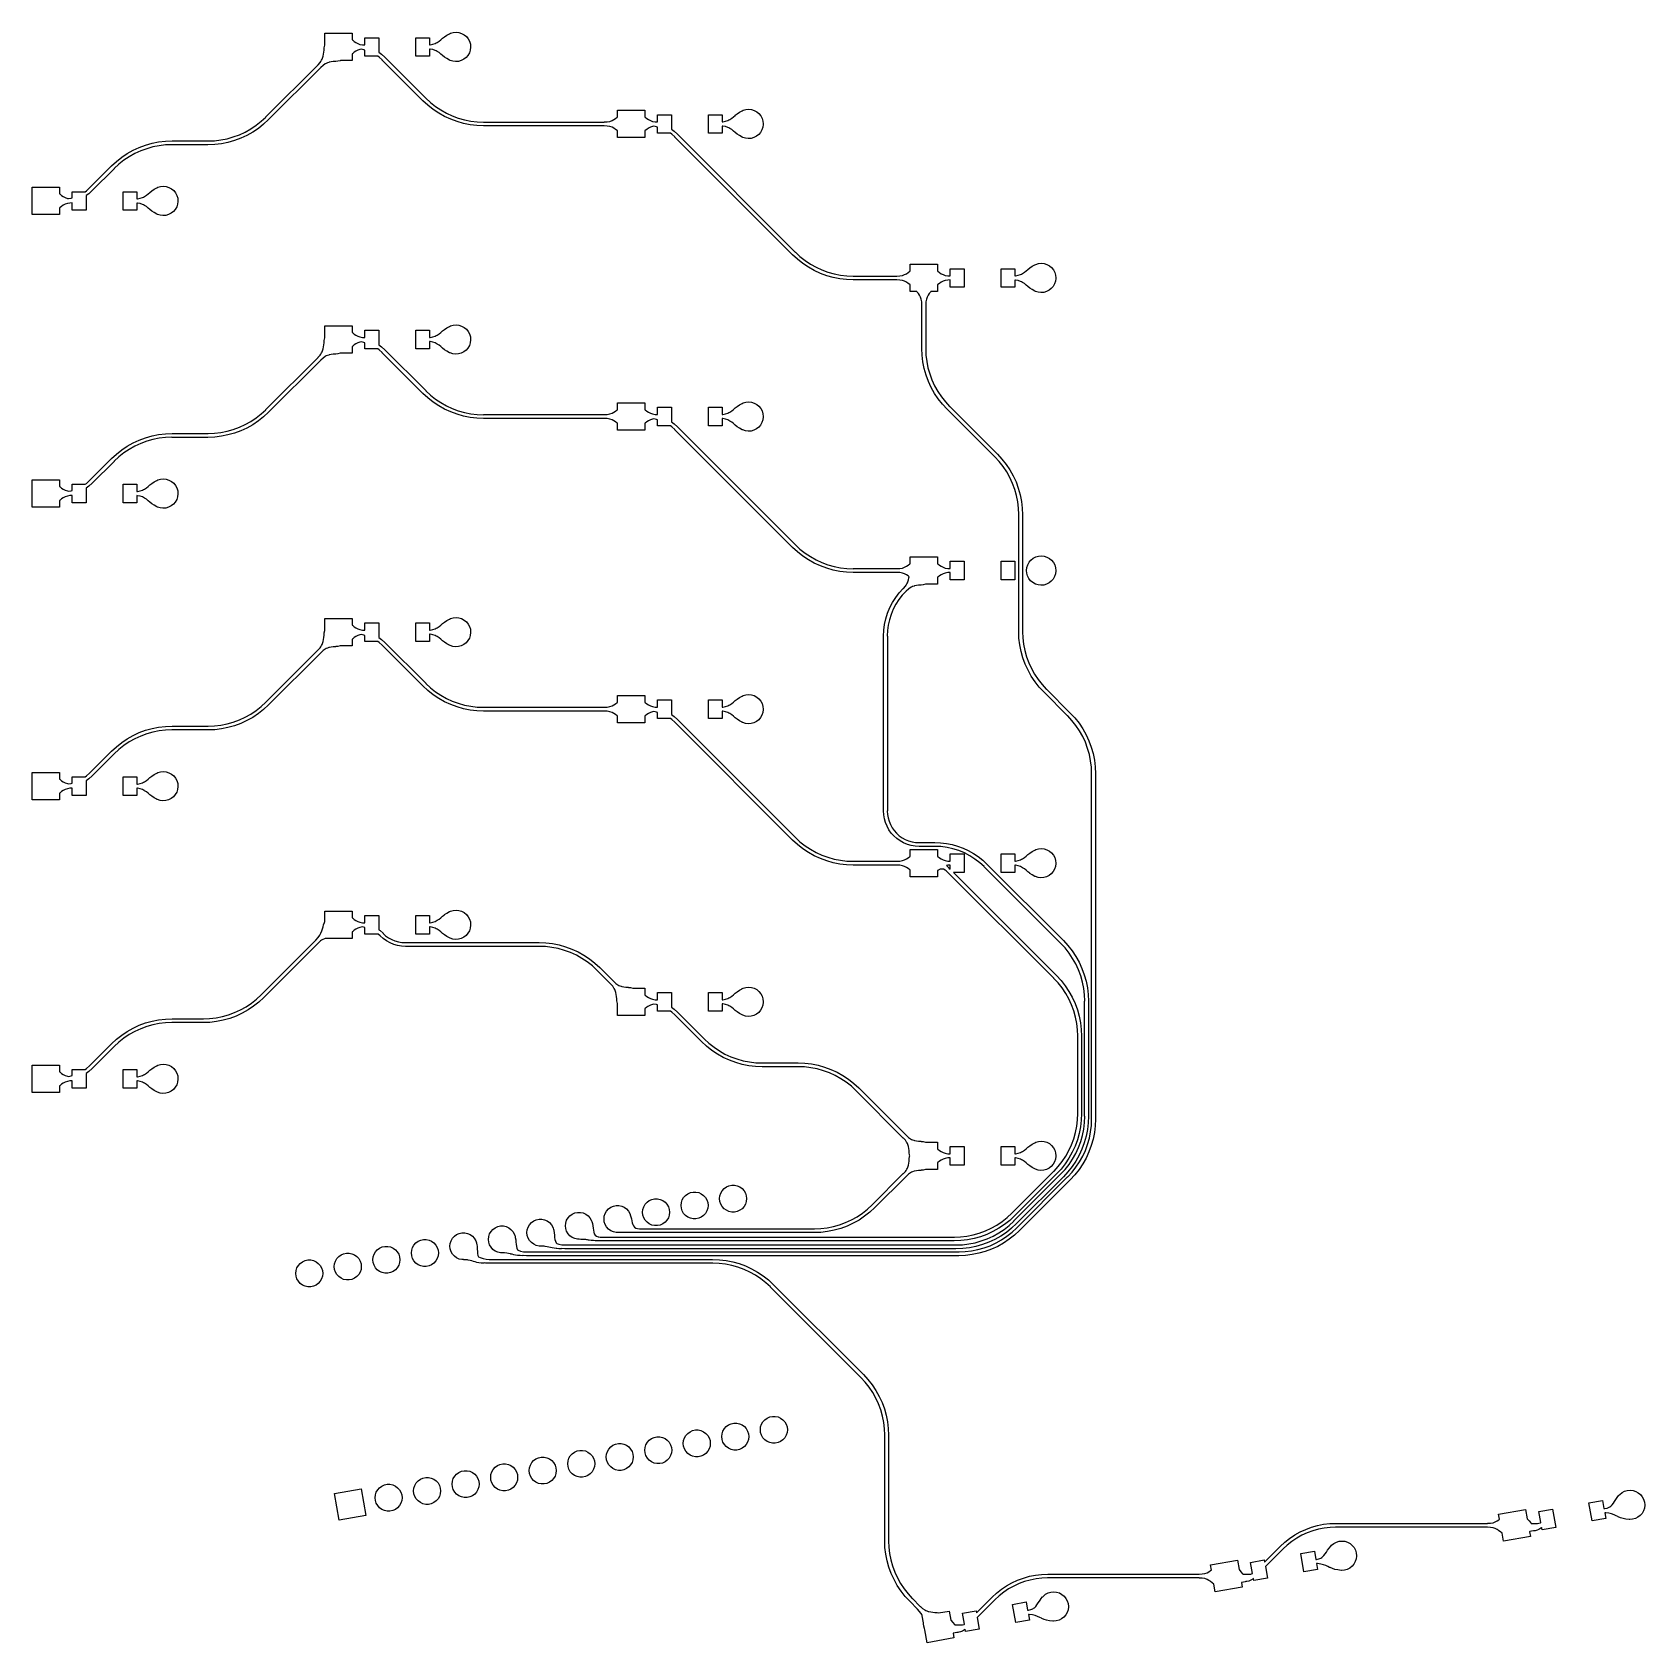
# Model space of a CAD drawing. Extents: x 2.62 to 6.74, y -6.76 to -2.64.
import ezdxf

# ---------------------------------------------------------------- set-up
doc = ezdxf.new("R2010")
doc.units = 0
doc.header["$MEASUREMENT"] = 0
doc.layers.add('BLACK', color=7, linetype='CONTINUOUS')

msp = doc.modelspace()

# ---------------------------------------------------------------- linework, layer by layer
at = {"layer": 'BLACK', "linetype": 'CONTINUOUS'}
for p, q in [((3.36233, -2.6832), (3.36358, -2.6768)), ((3.36358, -2.6768), (3.36359, -2.67676)), ((3.36359, -2.67676), (3.36375, -2.67621)), ((3.36375, -2.67621), (3.36375, -2.6461)), ((3.36375, -2.6461), (3.43375, -2.6461)), ((3.43375, -2.6461), (3.43375, -2.66309)), ((3.43375, -2.66309), (3.43483, -2.66399)), ((3.43483, -2.66399), (3.43483, -2.66399)), ((3.43483, -2.66399), (3.43888, -2.66726)), ((3.43888, -2.66726), (3.43888, -2.66727)), ((3.43888, -2.66727), (3.43888, -2.66727)), ((3.43888, -2.66727), (3.4431, -2.67017)), ((3.4431, -2.67017), (3.4431, -2.67017)), ((3.4431, -2.67017), (3.44311, -2.67018)), ((3.44311, -2.67018), (3.44312, -2.67019)), ((3.44312, -2.67019), (3.44312, -2.67019)), ((3.44312, -2.67019), (3.44783, -2.67264)), ((3.44783, -2.67264), (3.44785, -2.67264)), ((3.44785, -2.67264), (3.45343, -2.67454)), ((3.45343, -2.67454), (3.46017, -2.67575)), ((3.46017, -2.67575), (3.46607, -2.67606)), ((3.46607, -2.67606), (3.46607, -2.65748)), ((3.46607, -2.65748), (3.50151, -2.65748)), ((3.50151, -2.65748), (3.50151, -2.6948)), ((3.59599, -2.70472), (3.59599, -2.65748)), ((3.59599, -2.65748), (3.63143, -2.65748)), ((3.63143, -2.65748), (3.63143, -2.67578)), ((3.63143, -2.67578), (3.63272, -2.67571)), ((3.63272, -2.67571), (3.63997, -2.67439)), ((3.63997, -2.67439), (3.63999, -2.67439)), ((3.63999, -2.67439), (3.64596, -2.67234)), ((3.64596, -2.67234), (3.64598, -2.67233)), ((3.64596, -2.67234), (3.64596, -2.67234)), ((3.64598, -2.67233), (3.64841, -2.67105)), ((3.64841, -2.67105), (3.65106, -2.66967)), ((3.65106, -2.66967), (3.65107, -2.66966)), ((3.65106, -2.66967), (3.65106, -2.66967)), ((3.65107, -2.66966), (3.65562, -2.66649)), ((3.65562, -2.66649), (3.65996, -2.66294)), ((3.65996, -2.66294), (3.66446, -2.65914)), ((3.66446, -2.65914), (3.66447, -2.65913)), ((3.66447, -2.65913), (3.66945, -2.65519)), ((3.66945, -2.65519), (3.66948, -2.65517)), ((3.66948, -2.65517), (3.67531, -2.65123)), ((3.67531, -2.65123), (3.67535, -2.65121)), ((3.67535, -2.65121), (3.68211, -2.64751)), ((3.68211, -2.64751), (3.68246, -2.64748)), ((3.68246, -2.64748), (3.68248, -2.64749)), ((3.68248, -2.64749), (3.6847, -2.64633)), ((3.6847, -2.64633), (3.69172, -2.64427)), ((3.69172, -2.64427), (3.69901, -2.6436)), ((3.69901, -2.6436), (3.70629, -2.64437)), ((3.70629, -2.64437), (3.71328, -2.64653)), ((3.71328, -2.64653), (3.71972, -2.65001)), ((3.71972, -2.65001), (3.72536, -2.65468)), ((3.72536, -2.65468), (3.72998, -2.66035)), ((3.72998, -2.66035), (3.73342, -2.66681)), ((3.73342, -2.66681), (3.73554, -2.67382)), ((3.73554, -2.67382), (3.73625, -2.6811)), ((3.35154, -2.72075), (3.35328, -2.71824)), ((3.35328, -2.71824), (3.35543, -2.71514)), ((3.35543, -2.71514), (3.35544, -2.71512)), ((3.35543, -2.71514), (3.35543, -2.71514)), ((3.35544, -2.71512), (3.35545, -2.71511)), ((3.35545, -2.71511), (3.3567, -2.71257)), ((3.35545, -2.71511), (3.35545, -2.71511)), ((3.3567, -2.71257), (3.35805, -2.70984)), ((3.35805, -2.70984), (3.35966, -2.70475)), ((3.35966, -2.70475), (3.36059, -2.69969)), ((3.36059, -2.69969), (3.36114, -2.69452)), ((3.36114, -2.69452), (3.36161, -2.68909)), ((3.36161, -2.68909), (3.36162, -2.68907)), ((3.36162, -2.68907), (3.36233, -2.68323)), ((3.36233, -2.68323), (3.36233, -2.6832)), ((3.37509, -2.72019), (3.3737, -2.72063)), ((3.37511, -2.72019), (3.37509, -2.72019)), ((3.37509, -2.72019), (3.37509, -2.72019)), ((3.37512, -2.72019), (3.37511, -2.72019)), ((3.38015, -2.71926), (3.37512, -2.72019)), ((3.38016, -2.71926), (3.38015, -2.71926)), ((3.38015, -2.71926), (3.38015, -2.71926)), ((3.38017, -2.71926), (3.38016, -2.71926)), ((3.38533, -2.71871), (3.38017, -2.71926)), ((3.38017, -2.71926), (3.38017, -2.71926)), ((3.39076, -2.71824), (3.38533, -2.71871)), ((3.38533, -2.71871), (3.38533, -2.71871)), ((3.38533, -2.71871), (3.38533, -2.71871)), ((3.38533, -2.71871), (3.38533, -2.71871)), ((3.38533, -2.71871), (3.38533, -2.71871)), ((3.39078, -2.71824), (3.39076, -2.71824)), ((3.39213, -2.71807), (3.39078, -2.71824)), ((3.39662, -2.71753), (3.39213, -2.71807)), ((3.39665, -2.71752), (3.39662, -2.71753)), ((3.40305, -2.71627), (3.39665, -2.71752)), ((3.40309, -2.71626), (3.40305, -2.71627)), ((3.40364, -2.7161), (3.40309, -2.71626)), ((3.43375, -2.7161), (3.40364, -2.7161)), ((3.43483, -2.69821), (3.43375, -2.69912)), ((3.43375, -2.69912), (3.43375, -2.7161)), ((3.43888, -2.69494), (3.43483, -2.69821)), ((3.4431, -2.69203), (3.43888, -2.69494)), ((3.43888, -2.69494), (3.43888, -2.69494)), ((3.44311, -2.69202), (3.4431, -2.69203)), ((3.4431, -2.69203), (3.4431, -2.69203)), ((3.44312, -2.69202), (3.44311, -2.69202)), ((3.44783, -2.68957), (3.44312, -2.69202)), ((3.44312, -2.69202), (3.44312, -2.69202)), ((3.44785, -2.68956), (3.44783, -2.68957)), ((3.44783, -2.68957), (3.44783, -2.68957)), ((3.45343, -2.68767), (3.44785, -2.68956)), ((3.45622, -2.68716), (3.45343, -2.68767)), ((3.46305, -2.68832), (3.45622, -2.68716)), ((3.46607, -2.68919), (3.46305, -2.68832)), ((3.46607, -2.70472), (3.46607, -2.68919)), ((3.49878, -2.70472), (3.46607, -2.70472)), ((3.5023, -2.70722), (3.49878, -2.70472)), ((3.50151, -2.6948), (3.50834, -2.69965)), ((3.50991, -2.71403), (3.5023, -2.70722)), ((3.50834, -2.69965), (3.51734, -2.70769)), ((3.51038, -2.71465), (3.50991, -2.71403)), ((3.61441, -2.81868), (3.51038, -2.71465)), ((3.51734, -2.70769), (3.62137, -2.81173)), ((3.63143, -2.70472), (3.59599, -2.70472)), ((3.63272, -2.68649), (3.63143, -2.68642)), ((3.63143, -2.68642), (3.63143, -2.70472)), ((3.63997, -2.68781), (3.63272, -2.68649)), ((3.63999, -2.68782), (3.63997, -2.68781)), ((3.64596, -2.68987), (3.63999, -2.68782)), ((3.64598, -2.68987), (3.64596, -2.68987)), ((3.64596, -2.68987), (3.64596, -2.68987)), ((3.64841, -2.69115), (3.64598, -2.68987)), ((3.65106, -2.69254), (3.64841, -2.69115)), ((3.65107, -2.69255), (3.65106, -2.69254)), ((3.65106, -2.69254), (3.65106, -2.69254)), ((3.65562, -2.69572), (3.65107, -2.69255)), ((3.65996, -2.69927), (3.65562, -2.69572)), ((3.66446, -2.70307), (3.65996, -2.69927)), ((3.66447, -2.70308), (3.66446, -2.70307)), ((3.66945, -2.70701), (3.66447, -2.70308)), ((3.66948, -2.70703), (3.66945, -2.70701)), ((3.67531, -2.71097), (3.66948, -2.70703)), ((3.67535, -2.711), (3.67531, -2.71097)), ((3.68211, -2.71469), (3.67535, -2.711)), ((3.68232, -2.71475), (3.68211, -2.71469)), ((3.6824, -2.71472), (3.68232, -2.71475)), ((3.68374, -2.71547), (3.6824, -2.71472)), ((3.6907, -2.71773), (3.68374, -2.71547)), ((3.69796, -2.71859), (3.6907, -2.71773)), ((3.70526, -2.71803), (3.69796, -2.71859)), ((3.71231, -2.71606), (3.70526, -2.71803)), ((3.71884, -2.71276), (3.71231, -2.71606)), ((3.72461, -2.70826), (3.71884, -2.71276)), ((3.72939, -2.70272), (3.72461, -2.70826)), ((3.73301, -2.69636), (3.72939, -2.70272)), ((3.73532, -2.68941), (3.73301, -2.69636)), ((3.73624, -2.68215), (3.73532, -2.68941)), ((3.73625, -2.6811), (3.73624, -2.68215)), ((3.21292, -2.85997), (3.3463, -2.7266)), ((3.35326, -2.73355), (3.21988, -2.86693)), ((3.3463, -2.7266), (3.34632, -2.72654)), ((3.34632, -2.72654), (3.35153, -2.72076)), ((3.35153, -2.72076), (3.35154, -2.72075)), ((3.35153, -2.72076), (3.35153, -2.72076)), ((3.35331, -2.73354), (3.35326, -2.73355)), ((3.35909, -2.72832), (3.35331, -2.73354)), ((3.3591, -2.72831), (3.35909, -2.72832)), ((3.35909, -2.72832), (3.35909, -2.72832)), ((3.35912, -2.72831), (3.3591, -2.72831)), ((3.36472, -2.72442), (3.35912, -2.72831)), ((3.36473, -2.72441), (3.36472, -2.72442)), ((3.36472, -2.72442), (3.36472, -2.72442)), ((3.36475, -2.7244), (3.36473, -2.72441)), ((3.36728, -2.72315), (3.36475, -2.7244)), ((3.36475, -2.7244), (3.36475, -2.7244)), ((3.37001, -2.7218), (3.36728, -2.72315)), ((3.3737, -2.72063), (3.37001, -2.7218)), ((3.62705, -2.83037), (3.61441, -2.81868)), ((3.61441, -2.81868), (3.61441, -2.81868)), ((3.62137, -2.81173), (3.6219, -2.81243)), ((3.6219, -2.81243), (3.63334, -2.823)), ((3.64056, -2.84102), (3.62705, -2.83037)), ((3.63334, -2.823), (3.64625, -2.83319)), ((3.65487, -2.85058), (3.64056, -2.84102)), ((3.64625, -2.83319), (3.65993, -2.84232)), ((3.65993, -2.84232), (3.67428, -2.85036)), ((4.11178, -2.85994), (4.11178, -2.84295)), ((4.11178, -2.84295), (4.18178, -2.84295)), ((4.18178, -2.84295), (4.18178, -2.85994)), ((4.43052, -2.84434), (4.43273, -2.84318)), ((4.43273, -2.84318), (4.43975, -2.84112)), ((4.43975, -2.84112), (4.44704, -2.84045)), ((4.44704, -2.84045), (4.45432, -2.84122)), ((4.45432, -2.84122), (4.46131, -2.84338)), ((4.46131, -2.84338), (4.46775, -2.84686)), ((3.17437, -2.89057), (3.18804, -2.88143)), ((3.18804, -2.88143), (3.20096, -2.87125)), ((3.20725, -2.87861), (3.19373, -2.88926)), ((3.20096, -2.87125), (3.21265, -2.86044)), ((3.21988, -2.86693), (3.20725, -2.87861)), ((3.21265, -2.86044), (3.21292, -2.85997)), ((3.66988, -2.85899), (3.65487, -2.85058)), ((3.68551, -2.86619), (3.66988, -2.85899)), ((3.67428, -2.85036), (3.68922, -2.85725)), ((3.70166, -2.87215), (3.68551, -2.86619)), ((3.68922, -2.85725), (3.70465, -2.86294)), ((3.71822, -2.87682), (3.70166, -2.87215)), ((3.70465, -2.86294), (3.72048, -2.8674)), ((3.7351, -2.88017), (3.71822, -2.87682)), ((3.72048, -2.8674), (3.73661, -2.87061)), ((3.75218, -2.8822), (3.7351, -2.88017)), ((3.73661, -2.87061), (3.75294, -2.87255)), ((3.76937, -2.88287), (3.75218, -2.8822)), ((3.75294, -2.87255), (3.76886, -2.87317)), ((3.76886, -2.87317), (3.76938, -2.87303)), ((3.76938, -2.88287), (3.76937, -2.88287)), ((3.76938, -2.87303), (4.07752, -2.87303)), ((4.07752, -2.88287), (3.76938, -2.88287)), ((4.07752, -2.87303), (4.07757, -2.87301)), ((4.07757, -2.8829), (4.07752, -2.88287)), ((4.07757, -2.87301), (4.08536, -2.8726)), ((4.08536, -2.8833), (4.07757, -2.8829)), ((4.08536, -2.8726), (4.0921, -2.87139)), ((4.0921, -2.88452), (4.08536, -2.8833)), ((4.0921, -2.87139), (4.09768, -2.86949)), ((4.09768, -2.88641), (4.0921, -2.88452)), ((4.09768, -2.86949), (4.0977, -2.86949)), ((4.0977, -2.86949), (4.10241, -2.86704)), ((4.10241, -2.86704), (4.10242, -2.86703)), ((4.10241, -2.86704), (4.10241, -2.86704)), ((4.10242, -2.86703), (4.10244, -2.86703)), ((4.10244, -2.86703), (4.10665, -2.86412)), ((4.10244, -2.86703), (4.10244, -2.86703)), ((4.10665, -2.86411), (4.1107, -2.86084)), ((4.10665, -2.86412), (4.10665, -2.86411)), ((4.10665, -2.86412), (4.10665, -2.86412)), ((4.1107, -2.86084), (4.11178, -2.85994)), ((4.1107, -2.86084), (4.1107, -2.86084)), ((4.18178, -2.85994), (4.18286, -2.86084)), ((4.18286, -2.86084), (4.18286, -2.86084)), ((4.18286, -2.86084), (4.18691, -2.86411)), ((4.18691, -2.86411), (4.18692, -2.86412)), ((4.18692, -2.86412), (4.18692, -2.86412)), ((4.18692, -2.86412), (4.19113, -2.86703)), ((4.19113, -2.86703), (4.19113, -2.86703)), ((4.19113, -2.86703), (4.19114, -2.86703)), ((4.19114, -2.86703), (4.19115, -2.86704)), ((4.19115, -2.86704), (4.19115, -2.86704)), ((4.19115, -2.86704), (4.19586, -2.86949)), ((4.19586, -2.86949), (4.19588, -2.86949)), ((4.19588, -2.86949), (4.20146, -2.87139)), ((4.20146, -2.88452), (4.19588, -2.88641)), ((4.20146, -2.87139), (4.2082, -2.8726)), ((4.20425, -2.88401), (4.20146, -2.88452)), ((4.21108, -2.88517), (4.20425, -2.88401)), ((4.2082, -2.8726), (4.2141, -2.87291)), ((4.2141, -2.88605), (4.21108, -2.88517)), ((4.2141, -2.87291), (4.2141, -2.85433)), ((4.2141, -2.85433), (4.24954, -2.85433)), ((4.24954, -2.85433), (4.24954, -2.89165)), ((4.34403, -2.90157), (4.34403, -2.85433)), ((4.34403, -2.85433), (4.37946, -2.85433)), ((4.37946, -2.85433), (4.37946, -2.87263)), ((4.37946, -2.87263), (4.38075, -2.87256)), ((4.38075, -2.88334), (4.37946, -2.88327)), ((4.37946, -2.88327), (4.37946, -2.90157)), ((4.38075, -2.87256), (4.38801, -2.87124)), ((4.38801, -2.88466), (4.38075, -2.88334)), ((4.38801, -2.87124), (4.38802, -2.87124)), ((4.38802, -2.88467), (4.38801, -2.88466)), ((4.38802, -2.87124), (4.39399, -2.86919)), ((4.39399, -2.88672), (4.38802, -2.88467)), ((4.39399, -2.86919), (4.39401, -2.86918)), ((4.39399, -2.86919), (4.39399, -2.86919)), ((4.39401, -2.86918), (4.39644, -2.86791)), ((4.39644, -2.86791), (4.39909, -2.86652)), ((4.39909, -2.86652), (4.3991, -2.86651)), ((4.39909, -2.86652), (4.39909, -2.86652)), ((4.3991, -2.86651), (4.40365, -2.86334)), ((4.40365, -2.86334), (4.40799, -2.85979)), ((4.40799, -2.85979), (4.41249, -2.85599)), ((4.41249, -2.85599), (4.4125, -2.85598)), ((4.4125, -2.85598), (4.41749, -2.85204)), ((4.41749, -2.85204), (4.41751, -2.85203)), ((4.41751, -2.85203), (4.42334, -2.84808)), ((4.42334, -2.84808), (4.42338, -2.84806)), ((4.42338, -2.84806), (4.43014, -2.84436)), ((4.43014, -2.84436), (4.43049, -2.84433)), ((4.43049, -2.84433), (4.43052, -2.84434)), ((4.46775, -2.84686), (4.47339, -2.85153)), ((4.47339, -2.85153), (4.47802, -2.8572)), ((4.47802, -2.8572), (4.48145, -2.86366)), ((4.48145, -2.86366), (4.48357, -2.87067)), ((4.48427, -2.879), (4.48335, -2.88626)), ((4.48357, -2.87067), (4.48428, -2.87795)), ((4.48428, -2.87795), (4.48427, -2.879)), ((2.92194, -2.92733), (2.93882, -2.92397)), ((2.93882, -2.92397), (2.95591, -2.92195)), ((2.95591, -2.92195), (2.9731, -2.92128)), ((2.9731, -2.92128), (3.06492, -2.92128)), ((3.06492, -2.92128), (3.06579, -2.9214)), ((3.06579, -2.9214), (3.08135, -2.92079)), ((3.08135, -2.92079), (3.09768, -2.91886)), ((3.09768, -2.91886), (3.11382, -2.91565)), ((3.11608, -2.92506), (3.0992, -2.92842)), ((3.11382, -2.91565), (3.12965, -2.91119)), ((3.13264, -2.92039), (3.11608, -2.92506)), ((3.12965, -2.91119), (3.14508, -2.90549)), ((3.14878, -2.91444), (3.13264, -2.92039)), ((3.14508, -2.90549), (3.16002, -2.89861)), ((3.16441, -2.90723), (3.14878, -2.91444)), ((3.16002, -2.89861), (3.17437, -2.89057)), ((3.17942, -2.89882), (3.16441, -2.90723)), ((3.19373, -2.88926), (3.17942, -2.89882)), ((4.0977, -2.88642), (4.09768, -2.88641)), ((4.10241, -2.88887), (4.0977, -2.88642)), ((4.0977, -2.88642), (4.0977, -2.88642)), ((4.10242, -2.88887), (4.10241, -2.88887)), ((4.10241, -2.88887), (4.10241, -2.88887)), ((4.10244, -2.88888), (4.10242, -2.88887)), ((4.10665, -2.89179), (4.10244, -2.88888)), ((4.10244, -2.88888), (4.10244, -2.88888)), ((4.1107, -2.89506), (4.10665, -2.89179)), ((4.10665, -2.89179), (4.10665, -2.89179)), ((4.11178, -2.89597), (4.1107, -2.89506)), ((4.11178, -2.91295), (4.11178, -2.89597)), ((4.18178, -2.91295), (4.11178, -2.91295)), ((4.18286, -2.89506), (4.18178, -2.89597)), ((4.18178, -2.89597), (4.18178, -2.91295)), ((4.18691, -2.89179), (4.18286, -2.89506)), ((4.18692, -2.89179), (4.18691, -2.89179)), ((4.19113, -2.88888), (4.18692, -2.89179)), ((4.19114, -2.88887), (4.19113, -2.88888)), ((4.19113, -2.88888), (4.19113, -2.88888)), ((4.19115, -2.88887), (4.19114, -2.88887)), ((4.19586, -2.88642), (4.19115, -2.88887)), ((4.19115, -2.88887), (4.19115, -2.88887)), ((4.19588, -2.88641), (4.19586, -2.88642)), ((4.19586, -2.88642), (4.19586, -2.88642)), ((4.2141, -2.90157), (4.2141, -2.88605)), ((4.24681, -2.90157), (4.2141, -2.90157)), ((4.25033, -2.90408), (4.24681, -2.90157)), ((4.24954, -2.89165), (4.25637, -2.8965)), ((4.25794, -2.91088), (4.25033, -2.90408)), ((4.25637, -2.8965), (4.26537, -2.90454)), ((4.25841, -2.9115), (4.25794, -2.91088)), ((4.55929, -3.21239), (4.25841, -2.9115)), ((4.26537, -2.90454), (4.56625, -3.20543)), ((4.37946, -2.90157), (4.34403, -2.90157)), ((4.39401, -2.88672), (4.39399, -2.88672)), ((4.39399, -2.88672), (4.39399, -2.88672)), ((4.39644, -2.888), (4.39401, -2.88672)), ((4.39909, -2.88939), (4.39644, -2.888)), ((4.3991, -2.8894), (4.39909, -2.88939)), ((4.39909, -2.88939), (4.39909, -2.88939)), ((4.40365, -2.89257), (4.3991, -2.8894)), ((4.40799, -2.89612), (4.40365, -2.89257)), ((4.41249, -2.89992), (4.40799, -2.89612)), ((4.4125, -2.89993), (4.41249, -2.89992)), ((4.41749, -2.90386), (4.4125, -2.89993)), ((4.41751, -2.90388), (4.41749, -2.90386)), ((4.42334, -2.90782), (4.41751, -2.90388)), ((4.42338, -2.90785), (4.42334, -2.90782)), ((4.43014, -2.91154), (4.42338, -2.90785)), ((4.43035, -2.9116), (4.43014, -2.91154)), ((4.43043, -2.91157), (4.43035, -2.9116)), ((4.43177, -2.91232), (4.43043, -2.91157)), ((4.43873, -2.91458), (4.43177, -2.91232)), ((4.446, -2.91544), (4.43873, -2.91458)), ((4.45329, -2.91488), (4.446, -2.91544)), ((4.46034, -2.91291), (4.45329, -2.91488)), ((4.46687, -2.90962), (4.46034, -2.91291)), ((4.47264, -2.90511), (4.46687, -2.90962)), ((4.47742, -2.89957), (4.47264, -2.90511)), ((4.48104, -2.89321), (4.47742, -2.89957)), ((4.48335, -2.88626), (4.48104, -2.89321)), ((2.83077, -2.97378), (2.84429, -2.96313)), ((2.84429, -2.96313), (2.85859, -2.95357)), ((2.86365, -2.96183), (2.84998, -2.97096)), ((2.85859, -2.95357), (2.87361, -2.94516)), ((2.878, -2.95379), (2.86365, -2.96183)), ((2.87361, -2.94516), (2.88923, -2.93796)), ((2.89294, -2.9469), (2.878, -2.95379)), ((2.88923, -2.93796), (2.90538, -2.932)), ((2.90837, -2.94121), (2.89294, -2.9469)), ((2.90538, -2.932), (2.92194, -2.92733)), ((2.9242, -2.93675), (2.90837, -2.94121)), ((2.94033, -2.93354), (2.9242, -2.93675)), ((2.95667, -2.9316), (2.94033, -2.93354)), ((2.97223, -2.93099), (2.95667, -2.9316)), ((2.9731, -2.93112), (2.97223, -2.93099)), ((3.06492, -2.93112), (2.9731, -2.93112)), ((3.08211, -2.93044), (3.06492, -2.93112)), ((3.06492, -2.93112), (3.06492, -2.93112)), ((3.06492, -2.93112), (3.06492, -2.93112)), ((3.0992, -2.92842), (3.08211, -2.93044)), ((2.76234, -3.04126), (2.81814, -2.98547)), ((2.8251, -2.99243), (2.7693, -3.04822)), ((2.81814, -2.98547), (2.83077, -2.97378)), ((2.81814, -2.98547), (2.81814, -2.98547)), ((2.82537, -2.99195), (2.8251, -2.99243)), ((2.8251, -2.99243), (2.8251, -2.99243)), ((2.83706, -2.98115), (2.82537, -2.99195)), ((2.84998, -2.97096), (2.83706, -2.98115)), ((2.61572, -3.1098), (2.61572, -3.0398)), ((2.61572, -3.0398), (2.68572, -3.0398)), ((2.68572, -3.0398), (2.68572, -3.05679)), ((2.75074, -3.05118), (2.75427, -3.04868)), ((2.75427, -3.04868), (2.7621, -3.04168)), ((2.7693, -3.04822), (2.76031, -3.05626)), ((2.7621, -3.04168), (2.76234, -3.04126)), ((2.91644, -3.05283), (2.92142, -3.0489)), ((2.92142, -3.0489), (2.92145, -3.04888)), ((2.92145, -3.04888), (2.92728, -3.04493)), ((2.92728, -3.04493), (2.92732, -3.04491)), ((2.92732, -3.04491), (2.93408, -3.04122)), ((2.93408, -3.04122), (2.93443, -3.04118)), ((2.93443, -3.04118), (2.93445, -3.04119)), ((2.93445, -3.04119), (2.93667, -3.04003)), ((2.93667, -3.04003), (2.94369, -3.03797)), ((2.94369, -3.03797), (2.95098, -3.0373)), ((2.95098, -3.0373), (2.95826, -3.03807)), ((2.95826, -3.03807), (2.96525, -3.04023)), ((2.96525, -3.04023), (2.97169, -3.04371)), ((2.97169, -3.04371), (2.97733, -3.04838)), ((2.97733, -3.04838), (2.98195, -3.05405)), ((2.68572, -3.05679), (2.6868, -3.05769)), ((2.6868, -3.05769), (2.6868, -3.0577)), ((2.6868, -3.0577), (2.69085, -3.06096)), ((2.69085, -3.08864), (2.6868, -3.09191)), ((2.69085, -3.06096), (2.69085, -3.06097)), ((2.69085, -3.06097), (2.69085, -3.06097)), ((2.69085, -3.06097), (2.69506, -3.06388)), ((2.69506, -3.08573), (2.69085, -3.08864)), ((2.69085, -3.08864), (2.69085, -3.08864)), ((2.69506, -3.06388), (2.69506, -3.06388)), ((2.69506, -3.06388), (2.69508, -3.06388)), ((2.69508, -3.08572), (2.69506, -3.08573)), ((2.69506, -3.08573), (2.69506, -3.08573)), ((2.69508, -3.06388), (2.69509, -3.06389)), ((2.69509, -3.08572), (2.69508, -3.08572)), ((2.69509, -3.06389), (2.69509, -3.06389)), ((2.69509, -3.06389), (2.6998, -3.06634)), ((2.6998, -3.08327), (2.69509, -3.08572)), ((2.69509, -3.08572), (2.69509, -3.08572)), ((2.6998, -3.06634), (2.69982, -3.06634)), ((2.69982, -3.08326), (2.6998, -3.08327)), ((2.6998, -3.08327), (2.6998, -3.08327)), ((2.69982, -3.06634), (2.7054, -3.06824)), ((2.7054, -3.08137), (2.69982, -3.08326)), ((2.7054, -3.06824), (2.7082, -3.06874)), ((2.71214, -3.08015), (2.7054, -3.08137)), ((2.7082, -3.06874), (2.71502, -3.06758)), ((2.71804, -3.07985), (2.71214, -3.08015)), ((2.71502, -3.06758), (2.71804, -3.06671)), ((2.71804, -3.06671), (2.71804, -3.05118)), ((2.71804, -3.05118), (2.75074, -3.05118)), ((2.71804, -3.09843), (2.71804, -3.07985)), ((2.76031, -3.05626), (2.75347, -3.0611)), ((2.75347, -3.0611), (2.75347, -3.09843)), ((2.84796, -3.09843), (2.84796, -3.05118)), ((2.84796, -3.05118), (2.8834, -3.05118)), ((2.8834, -3.05118), (2.8834, -3.06948)), ((2.8834, -3.06948), (2.88468, -3.06941)), ((2.88468, -3.08019), (2.8834, -3.08012)), ((2.8834, -3.08012), (2.8834, -3.09843)), ((2.88468, -3.06941), (2.89194, -3.06809)), ((2.89194, -3.08151), (2.88468, -3.08019)), ((2.89194, -3.06809), (2.89196, -3.06809)), ((2.89196, -3.08152), (2.89194, -3.08151)), ((2.89196, -3.06809), (2.89793, -3.06604)), ((2.89793, -3.08357), (2.89196, -3.08152)), ((2.89793, -3.06604), (2.89794, -3.06603)), ((2.89793, -3.06604), (2.89793, -3.06604)), ((2.89794, -3.08357), (2.89793, -3.08357)), ((2.89793, -3.08357), (2.89793, -3.08357)), ((2.89794, -3.06603), (2.90038, -3.06476)), ((2.90038, -3.08485), (2.89794, -3.08357)), ((2.90038, -3.06476), (2.90303, -3.06337)), ((2.90303, -3.08624), (2.90038, -3.08485)), ((2.90303, -3.06337), (2.90304, -3.06336)), ((2.90303, -3.06337), (2.90303, -3.06337)), ((2.90304, -3.08625), (2.90303, -3.08624)), ((2.90303, -3.08624), (2.90303, -3.08624)), ((2.90304, -3.06336), (2.90759, -3.06019)), ((2.90759, -3.08942), (2.90304, -3.08625)), ((2.90759, -3.06019), (2.91193, -3.05664)), ((2.91193, -3.09297), (2.90759, -3.08942)), ((2.91193, -3.05664), (2.91643, -3.05284)), ((2.91643, -3.05284), (2.91644, -3.05283)), ((2.98498, -3.09006), (2.98136, -3.09642)), ((2.98195, -3.05405), (2.98539, -3.06051)), ((2.98729, -3.08311), (2.98498, -3.09006)), ((2.98539, -3.06051), (2.9875, -3.06752)), ((2.9882, -3.07585), (2.98729, -3.08311)), ((2.9875, -3.06752), (2.98822, -3.0748)), ((2.98822, -3.0748), (2.9882, -3.07585)), ((2.68572, -3.1098), (2.61572, -3.1098)), ((2.6868, -3.09191), (2.68572, -3.09282)), ((2.68572, -3.09282), (2.68572, -3.1098)), ((2.75347, -3.09843), (2.71804, -3.09843)), ((2.8834, -3.09843), (2.84796, -3.09843)), ((2.91643, -3.09677), (2.91193, -3.09297)), ((2.91644, -3.09678), (2.91643, -3.09677)), ((2.92142, -3.10071), (2.91644, -3.09678)), ((2.92145, -3.10073), (2.92142, -3.10071)), ((2.92728, -3.10467), (2.92145, -3.10073)), ((2.92732, -3.1047), (2.92728, -3.10467)), ((2.93408, -3.10839), (2.92732, -3.1047)), ((2.93429, -3.10845), (2.93408, -3.10839)), ((2.93436, -3.10842), (2.93429, -3.10845)), ((2.93571, -3.10917), (2.93436, -3.10842)), ((2.94267, -3.11143), (2.93571, -3.10917)), ((2.94993, -3.11229), (2.94267, -3.11143)), ((2.95723, -3.11173), (2.94993, -3.11229)), ((2.96428, -3.10977), (2.95723, -3.11173)), ((2.97081, -3.10647), (2.96428, -3.10977)), ((2.97658, -3.10196), (2.97081, -3.10647)), ((2.98136, -3.09642), (2.97658, -3.10196)), ((4.57193, -3.22407), (4.55929, -3.21239)), ((4.55929, -3.21239), (4.55929, -3.21239)), ((4.55929, -3.21239), (4.55929, -3.21239)), ((4.56625, -3.20543), (4.56678, -3.20614)), ((4.56678, -3.20614), (4.57822, -3.2167)), ((4.58544, -3.23472), (4.57193, -3.22407)), ((4.57822, -3.2167), (4.59113, -3.22689)), ((4.59975, -3.24428), (4.58544, -3.23472)), ((4.59113, -3.22689), (4.60481, -3.23603)), ((4.61477, -3.25269), (4.59975, -3.24428)), ((4.60481, -3.23603), (4.61916, -3.24406)), ((4.63039, -3.25989), (4.61477, -3.25269)), ((4.61916, -3.24406), (4.6341, -3.25095)), ((4.6341, -3.25095), (4.64953, -3.25664)), ((4.85469, -3.25781), (4.85873, -3.25455)), ((4.85873, -3.25455), (4.85981, -3.25364)), ((4.85873, -3.25455), (4.85873, -3.25455)), ((4.85981, -3.25364), (4.85981, -3.23665)), ((4.85981, -3.23665), (4.92981, -3.23665)), ((4.92981, -3.23665), (4.92981, -3.25364)), ((4.92981, -3.25364), (4.9309, -3.25455)), ((4.9309, -3.25455), (4.9309, -3.25455)), ((4.9309, -3.25455), (4.93494, -3.25781)), ((4.96214, -3.26661), (4.96214, -3.24803)), ((4.96214, -3.24803), (4.99757, -3.24803)), ((4.99757, -3.24803), (4.99757, -3.29528)), ((5.09206, -3.29528), (5.09206, -3.24803)), ((5.09206, -3.24803), (5.12749, -3.24803)), ((5.12749, -3.24803), (5.12749, -3.26633)), ((5.15168, -3.25704), (5.15603, -3.25349)), ((5.15603, -3.25349), (5.16052, -3.24969)), ((5.16052, -3.24969), (5.16053, -3.24968)), ((5.16053, -3.24968), (5.16552, -3.24575)), ((5.16552, -3.24575), (5.16554, -3.24573)), ((5.16554, -3.24573), (5.17137, -3.24178)), ((5.17137, -3.24178), (5.17141, -3.24176)), ((5.17141, -3.24176), (5.17817, -3.23807)), ((5.17817, -3.23807), (5.17852, -3.23803)), ((5.17852, -3.23803), (5.17855, -3.23804)), ((5.17855, -3.23804), (5.18077, -3.23688)), ((5.18077, -3.23688), (5.18779, -3.23482)), ((5.18779, -3.23482), (5.19507, -3.23415)), ((5.19507, -3.23415), (5.20235, -3.23492)), ((5.20235, -3.23492), (5.20934, -3.23708)), ((5.20934, -3.23708), (5.21578, -3.24056)), ((5.21578, -3.24056), (5.22142, -3.24523)), ((5.22142, -3.24523), (5.22605, -3.2509)), ((5.22605, -3.2509), (5.22948, -3.25736)), ((4.64654, -3.26585), (4.63039, -3.25989)), ((4.6631, -3.27052), (4.64654, -3.26585)), ((4.64953, -3.25664), (4.66536, -3.26111)), ((4.67998, -3.27388), (4.6631, -3.27052)), ((4.66536, -3.26111), (4.68149, -3.26431)), ((4.69707, -3.2759), (4.67998, -3.27388)), ((4.68149, -3.26431), (4.69783, -3.26625)), ((4.71425, -3.27657), (4.69707, -3.2759)), ((4.69783, -3.26625), (4.71374, -3.26687)), ((4.71374, -3.26687), (4.71426, -3.26673)), ((4.71426, -3.27657), (4.71425, -3.27657)), ((4.71426, -3.26673), (4.82555, -3.26673)), ((4.82556, -3.27657), (4.71426, -3.27657)), ((4.82555, -3.26673), (4.8256, -3.26671)), ((4.8256, -3.2766), (4.82556, -3.27657)), ((4.8256, -3.26671), (4.8334, -3.2663)), ((4.8334, -3.277), (4.8256, -3.2766)), ((4.8334, -3.2663), (4.84014, -3.26509)), ((4.84014, -3.27822), (4.8334, -3.277)), ((4.84014, -3.26509), (4.84571, -3.26319)), ((4.84571, -3.28011), (4.84014, -3.27822)), ((4.84571, -3.26319), (4.84573, -3.26319)), ((4.84573, -3.28012), (4.84571, -3.28011)), ((4.84573, -3.26319), (4.85044, -3.26074)), ((4.85044, -3.28257), (4.84573, -3.28012)), ((4.84573, -3.28012), (4.84573, -3.28012)), ((4.85044, -3.26074), (4.85046, -3.26073)), ((4.85044, -3.26074), (4.85044, -3.26074)), ((4.85046, -3.28257), (4.85044, -3.28257)), ((4.85044, -3.28257), (4.85044, -3.28257)), ((4.85046, -3.26073), (4.85047, -3.26073)), ((4.85047, -3.28258), (4.85046, -3.28257)), ((4.85047, -3.26073), (4.85468, -3.25782)), ((4.85047, -3.26073), (4.85047, -3.26073)), ((4.85468, -3.28549), (4.85047, -3.28258)), ((4.85047, -3.28258), (4.85047, -3.28258)), ((4.85468, -3.25782), (4.85469, -3.25781)), ((4.85468, -3.25782), (4.85468, -3.25782)), ((4.85469, -3.28549), (4.85468, -3.28549)), ((4.85873, -3.28876), (4.85469, -3.28549)), ((4.85981, -3.28967), (4.85873, -3.28876)), ((4.85981, -3.30665), (4.85981, -3.28967)), ((4.9309, -3.28876), (4.92981, -3.28967)), ((4.92981, -3.28967), (4.92981, -3.30665)), ((4.93494, -3.28549), (4.9309, -3.28876)), ((4.93494, -3.25781), (4.93495, -3.25782)), ((4.93495, -3.28549), (4.93494, -3.28549)), ((4.93495, -3.25782), (4.93495, -3.25782)), ((4.93495, -3.25782), (4.93916, -3.26073)), ((4.93916, -3.28258), (4.93495, -3.28549)), ((4.93916, -3.26073), (4.93916, -3.26073)), ((4.93916, -3.26073), (4.93917, -3.26073)), ((4.93917, -3.28257), (4.93916, -3.28258)), ((4.93916, -3.28258), (4.93916, -3.28258)), ((4.93917, -3.26073), (4.93918, -3.26074)), ((4.93918, -3.28257), (4.93917, -3.28257)), ((4.93918, -3.26074), (4.93918, -3.26074)), ((4.93918, -3.26074), (4.9439, -3.26319)), ((4.9439, -3.28012), (4.93918, -3.28257)), ((4.93918, -3.28257), (4.93918, -3.28257)), ((4.9439, -3.26319), (4.94391, -3.26319)), ((4.94391, -3.28011), (4.9439, -3.28012)), ((4.9439, -3.28012), (4.9439, -3.28012)), ((4.94391, -3.26319), (4.94949, -3.26509)), ((4.94949, -3.27822), (4.94391, -3.28011)), ((4.94949, -3.26509), (4.95623, -3.2663)), ((4.95623, -3.277), (4.94949, -3.27822)), ((4.95623, -3.2663), (4.96214, -3.26661)), ((4.96214, -3.2767), (4.95623, -3.277)), ((4.96214, -3.29528), (4.96214, -3.2767)), ((4.99757, -3.29528), (4.96214, -3.29528)), ((5.12749, -3.29528), (5.09206, -3.29528)), ((5.12749, -3.26633), (5.12878, -3.26626)), ((5.12878, -3.27704), (5.12749, -3.27697)), ((5.12749, -3.27697), (5.12749, -3.29528)), ((5.12878, -3.26626), (5.13604, -3.26494)), ((5.13604, -3.27836), (5.12878, -3.27704)), ((5.13604, -3.26494), (5.13605, -3.26494)), ((5.13605, -3.27837), (5.13604, -3.27836)), ((5.13605, -3.26494), (5.14202, -3.26289)), ((5.14202, -3.28042), (5.13605, -3.27837)), ((5.14202, -3.26289), (5.14204, -3.26288)), ((5.14202, -3.26289), (5.14202, -3.26289)), ((5.14204, -3.28042), (5.14202, -3.28042)), ((5.14202, -3.28042), (5.14202, -3.28042)), ((5.14204, -3.26288), (5.14447, -3.26161)), ((5.14447, -3.2817), (5.14204, -3.28042)), ((5.14447, -3.26161), (5.14712, -3.26022)), ((5.14712, -3.28309), (5.14447, -3.2817)), ((5.14712, -3.26022), (5.14714, -3.26021)), ((5.14712, -3.26022), (5.14712, -3.26022)), ((5.14714, -3.2831), (5.14712, -3.28309)), ((5.14712, -3.28309), (5.14712, -3.28309)), ((5.14714, -3.26021), (5.15168, -3.25704)), ((5.15168, -3.28627), (5.14714, -3.2831)), ((5.15603, -3.28982), (5.15168, -3.28627)), ((5.16052, -3.29362), (5.15603, -3.28982)), ((5.16053, -3.29363), (5.16052, -3.29362)), ((5.16552, -3.29756), (5.16053, -3.29363)), ((5.22546, -3.29327), (5.22067, -3.29881)), ((5.22907, -3.28691), (5.22546, -3.29327)), ((5.23138, -3.27996), (5.22907, -3.28691)), ((5.22948, -3.25736), (5.2316, -3.26437)), ((5.2323, -3.2727), (5.23138, -3.27996)), ((5.2316, -3.26437), (5.23231, -3.27165)), ((5.23231, -3.27165), (5.2323, -3.2727)), ((4.8768, -3.30665), (4.85981, -3.30665)), ((4.87771, -3.30774), (4.8768, -3.30665)), ((4.88097, -3.31178), (4.87771, -3.30774)), ((4.88389, -3.31601), (4.88097, -3.31178)), ((4.88635, -3.32075), (4.88389, -3.31601)), ((4.88825, -3.32633), (4.88635, -3.32075)), ((4.88946, -3.33307), (4.88825, -3.32633)), ((4.88946, -3.33309), (4.88946, -3.33307)), ((4.88987, -3.34086), (4.88946, -3.33309)), ((4.90016, -3.33309), (4.89976, -3.34086)), ((4.90138, -3.32633), (4.90016, -3.33307)), ((4.90016, -3.33307), (4.90016, -3.33309)), ((4.90327, -3.32075), (4.90138, -3.32633)), ((4.90573, -3.31601), (4.90327, -3.32075)), ((4.90865, -3.31178), (4.90573, -3.31601)), ((4.91192, -3.30774), (4.90865, -3.31178)), ((4.91283, -3.30665), (4.91192, -3.30774)), ((4.92981, -3.30665), (4.91283, -3.30665)), ((5.16554, -3.29758), (5.16552, -3.29756)), ((5.17137, -3.30153), (5.16554, -3.29758)), ((5.17141, -3.30155), (5.17137, -3.30153)), ((5.17817, -3.30524), (5.17141, -3.30155)), ((5.17838, -3.3053), (5.17817, -3.30524)), ((5.17846, -3.30527), (5.17838, -3.3053)), ((5.1798, -3.30602), (5.17846, -3.30527)), ((5.18676, -3.30828), (5.1798, -3.30602)), ((5.19403, -3.30915), (5.18676, -3.30828)), ((5.20132, -3.30858), (5.19403, -3.30915)), ((5.20837, -3.30662), (5.20132, -3.30858)), ((5.21491, -3.30332), (5.20837, -3.30662)), ((5.22067, -3.29881), (5.21491, -3.30332)), ((4.88989, -3.34091), (4.88987, -3.34086)), ((4.88989, -3.45223), (4.88989, -3.34091)), ((4.89976, -3.34086), (4.89973, -3.34091)), ((4.89973, -3.34091), (4.89973, -3.45223)), ((3.36375, -3.42424), (3.36375, -3.39413)), ((3.36375, -3.39413), (3.43375, -3.39413)), ((3.43375, -3.39413), (3.43375, -3.41112)), ((3.43375, -3.41112), (3.43483, -3.41203)), ((3.43483, -3.41203), (3.43483, -3.41203)), ((3.43483, -3.41203), (3.43888, -3.4153)), ((3.43888, -3.4153), (3.43888, -3.4153)), ((3.43888, -3.4153), (3.43888, -3.4153)), ((3.43888, -3.4153), (3.4431, -3.41821)), ((3.4431, -3.41821), (3.4431, -3.41821)), ((3.4431, -3.41821), (3.44311, -3.41821)), ((3.44311, -3.41821), (3.44312, -3.41822)), ((3.44312, -3.41822), (3.44312, -3.41822)), ((3.44312, -3.41822), (3.44783, -3.42067)), ((3.44783, -3.42067), (3.44785, -3.42068)), ((3.44785, -3.42068), (3.45343, -3.42257)), ((3.46607, -3.42409), (3.46607, -3.40551)), ((3.46607, -3.40551), (3.50151, -3.40551)), ((3.50151, -3.40551), (3.50151, -3.44283)), ((3.59599, -3.45276), (3.59599, -3.40551)), ((3.59599, -3.40551), (3.63143, -3.40551)), ((3.63143, -3.40551), (3.63143, -3.42381)), ((3.63999, -3.42242), (3.64596, -3.42037)), ((3.64596, -3.42037), (3.64598, -3.42036)), ((3.64596, -3.42037), (3.64596, -3.42037)), ((3.64598, -3.42036), (3.64841, -3.41909)), ((3.64841, -3.41909), (3.65106, -3.4177)), ((3.65106, -3.4177), (3.65107, -3.41769)), ((3.65106, -3.4177), (3.65106, -3.4177)), ((3.65107, -3.41769), (3.65562, -3.41452)), ((3.65562, -3.41452), (3.65996, -3.41097)), ((3.65996, -3.41097), (3.66446, -3.40717)), ((3.66446, -3.40717), (3.66447, -3.40716)), ((3.66447, -3.40716), (3.66945, -3.40323)), ((3.66945, -3.40323), (3.66948, -3.40321)), ((3.66948, -3.40321), (3.67531, -3.39926)), ((3.67531, -3.39926), (3.67535, -3.39924)), ((3.67535, -3.39924), (3.68211, -3.39555)), ((3.68211, -3.39555), (3.68246, -3.39551)), ((3.68246, -3.39551), (3.68248, -3.39552)), ((3.68248, -3.39552), (3.6847, -3.39436)), ((3.6847, -3.39436), (3.69172, -3.3923)), ((3.69172, -3.3923), (3.69901, -3.39163)), ((3.69901, -3.39163), (3.70629, -3.3924)), ((3.70629, -3.3924), (3.71328, -3.39456)), ((3.71328, -3.39456), (3.71972, -3.39804)), ((3.71972, -3.39804), (3.72536, -3.40271)), ((3.72536, -3.40271), (3.72998, -3.40838)), ((3.72998, -3.40838), (3.73342, -3.41484)), ((3.73342, -3.41484), (3.73554, -3.42185)), ((3.35545, -3.46314), (3.3567, -3.4606)), ((3.3567, -3.4606), (3.35805, -3.45787)), ((3.35805, -3.45787), (3.35966, -3.45278)), ((3.35966, -3.45278), (3.36059, -3.44772)), ((3.36059, -3.44772), (3.36114, -3.44255)), ((3.36114, -3.44255), (3.36161, -3.43712)), ((3.36161, -3.43712), (3.36162, -3.4371)), ((3.36162, -3.4371), (3.36233, -3.43127)), ((3.36233, -3.43123), (3.36358, -3.42483)), ((3.36233, -3.43127), (3.36233, -3.43123)), ((3.36358, -3.42483), (3.36359, -3.42479)), ((3.36359, -3.42479), (3.36375, -3.42424)), ((3.43483, -3.44624), (3.43375, -3.44715)), ((3.43375, -3.44715), (3.43375, -3.46413)), ((3.43888, -3.44297), (3.43483, -3.44624)), ((3.4431, -3.44006), (3.43888, -3.44297)), ((3.43888, -3.44297), (3.43888, -3.44297)), ((3.44311, -3.44005), (3.4431, -3.44006)), ((3.4431, -3.44006), (3.4431, -3.44006)), ((3.44312, -3.44005), (3.44311, -3.44005)), ((3.44783, -3.4376), (3.44312, -3.44005)), ((3.44312, -3.44005), (3.44312, -3.44005)), ((3.44785, -3.43759), (3.44783, -3.4376)), ((3.44783, -3.4376), (3.44783, -3.4376)), ((3.45343, -3.4357), (3.44785, -3.43759)), ((3.45343, -3.42257), (3.46017, -3.42378)), ((3.45622, -3.4352), (3.45343, -3.4357)), ((3.46305, -3.43636), (3.45622, -3.4352)), ((3.46017, -3.42378), (3.46607, -3.42409)), ((3.46607, -3.43723), (3.46305, -3.43636)), ((3.46607, -3.45276), (3.46607, -3.43723)), ((3.49878, -3.45276), (3.46607, -3.45276)), ((3.5023, -3.45526), (3.49878, -3.45276)), ((3.50151, -3.44283), (3.50834, -3.44768)), ((3.50991, -3.46206), (3.5023, -3.45526)), ((3.50834, -3.44768), (3.51734, -3.45572)), ((3.51038, -3.46268), (3.50991, -3.46206)), ((3.51734, -3.45572), (3.62137, -3.55976)), ((3.63143, -3.45276), (3.59599, -3.45276)), ((3.63143, -3.42381), (3.63272, -3.42375)), ((3.63272, -3.43452), (3.63143, -3.43445)), ((3.63143, -3.43445), (3.63143, -3.45276)), ((3.63272, -3.42375), (3.63997, -3.42242)), ((3.63997, -3.43584), (3.63272, -3.43452)), ((3.63997, -3.42242), (3.63999, -3.42242)), ((3.63999, -3.43585), (3.63997, -3.43584)), ((3.64596, -3.4379), (3.63999, -3.43585)), ((3.64598, -3.4379), (3.64596, -3.4379)), ((3.64596, -3.4379), (3.64596, -3.4379)), ((3.64841, -3.43918), (3.64598, -3.4379)), ((3.65106, -3.44057), (3.64841, -3.43918)), ((3.65107, -3.44058), (3.65106, -3.44057)), ((3.65106, -3.44057), (3.65106, -3.44057)), ((3.65562, -3.44375), (3.65107, -3.44058)), ((3.65996, -3.4473), (3.65562, -3.44375)), ((3.66446, -3.4511), (3.65996, -3.4473)), ((3.66447, -3.45111), (3.66446, -3.4511)), ((3.66945, -3.45504), (3.66447, -3.45111)), ((3.66948, -3.45506), (3.66945, -3.45504)), ((3.67531, -3.45901), (3.66948, -3.45506)), ((3.67535, -3.45903), (3.67531, -3.45901)), ((3.68211, -3.46272), (3.67535, -3.45903)), ((3.71884, -3.4608), (3.71231, -3.4641)), ((3.72461, -3.45629), (3.71884, -3.4608)), ((3.72939, -3.45075), (3.72461, -3.45629)), ((3.73301, -3.44439), (3.72939, -3.45075)), ((3.73532, -3.43744), (3.73301, -3.44439)), ((3.73624, -3.43018), (3.73532, -3.43744)), ((3.73554, -3.42185), (3.73625, -3.42913)), ((3.73625, -3.42913), (3.73624, -3.43018)), ((4.89057, -3.46942), (4.88989, -3.45223)), ((4.89973, -3.45223), (4.89961, -3.4531)), ((4.89961, -3.4531), (4.90022, -3.46866)), ((3.21292, -3.608), (3.3463, -3.47463)), ((3.35326, -3.48159), (3.21988, -3.61496)), ((3.3463, -3.47463), (3.34632, -3.47458)), ((3.34632, -3.47458), (3.35153, -3.46879)), ((3.35153, -3.46879), (3.35154, -3.46878)), ((3.35153, -3.46879), (3.35153, -3.46879)), ((3.35154, -3.46878), (3.35328, -3.46627)), ((3.35331, -3.48157), (3.35326, -3.48159)), ((3.35328, -3.46627), (3.35543, -3.46317)), ((3.35909, -3.47636), (3.35331, -3.48157)), ((3.35543, -3.46317), (3.35544, -3.46315)), ((3.35543, -3.46317), (3.35543, -3.46317)), ((3.35544, -3.46315), (3.35545, -3.46314)), ((3.35545, -3.46314), (3.35545, -3.46314)), ((3.3591, -3.47635), (3.35909, -3.47636)), ((3.35909, -3.47636), (3.35909, -3.47636)), ((3.35912, -3.47634), (3.3591, -3.47635)), ((3.36472, -3.47245), (3.35912, -3.47634)), ((3.36473, -3.47244), (3.36472, -3.47245)), ((3.36472, -3.47245), (3.36472, -3.47245)), ((3.36475, -3.47243), (3.36473, -3.47244)), ((3.36728, -3.47118), (3.36475, -3.47243)), ((3.36475, -3.47243), (3.36475, -3.47243)), ((3.37001, -3.46983), (3.36728, -3.47118)), ((3.3737, -3.46867), (3.37001, -3.46983)), ((3.37509, -3.46822), (3.3737, -3.46867)), ((3.37511, -3.46822), (3.37509, -3.46822)), ((3.37509, -3.46822), (3.37509, -3.46822)), ((3.37512, -3.46822), (3.37511, -3.46822)), ((3.38015, -3.4673), (3.37512, -3.46822)), ((3.38016, -3.46729), (3.38015, -3.46729)), ((3.38015, -3.46729), (3.38015, -3.4673)), ((3.38017, -3.46729), (3.38016, -3.46729)), ((3.38533, -3.46675), (3.38017, -3.46729)), ((3.38017, -3.46729), (3.38017, -3.46729)), ((3.39076, -3.46627), (3.38533, -3.46675)), ((3.38533, -3.46675), (3.38533, -3.46675)), ((3.38533, -3.46675), (3.38533, -3.46675)), ((3.38533, -3.46675), (3.38533, -3.46675)), ((3.38533, -3.46675), (3.38533, -3.46675)), ((3.39078, -3.46627), (3.39076, -3.46627)), ((3.39213, -3.4661), (3.39078, -3.46627)), ((3.39662, -3.46556), (3.39213, -3.4661)), ((3.39665, -3.46555), (3.39662, -3.46556)), ((3.40305, -3.46431), (3.39665, -3.46555)), ((3.40309, -3.46429), (3.40305, -3.46431)), ((3.40364, -3.46413), (3.40309, -3.46429)), ((3.43375, -3.46413), (3.40364, -3.46413)), ((3.61441, -3.56672), (3.51038, -3.46268)), ((3.68232, -3.46278), (3.68211, -3.46272)), ((3.6824, -3.46275), (3.68232, -3.46278)), ((3.68374, -3.4635), (3.6824, -3.46275)), ((3.6907, -3.46576), (3.68374, -3.4635)), ((3.69796, -3.46663), (3.6907, -3.46576)), ((3.70526, -3.46606), (3.69796, -3.46663)), ((3.71231, -3.4641), (3.70526, -3.46606)), ((4.89259, -3.48651), (4.89057, -3.46942)), ((4.89595, -3.50339), (4.89259, -3.48651)), ((4.90062, -3.51995), (4.89595, -3.50339)), ((4.90022, -3.46866), (4.90215, -3.485)), ((4.90215, -3.485), (4.90536, -3.50113)), ((4.90536, -3.50113), (4.90982, -3.51696)), ((4.90657, -3.53609), (4.90062, -3.51995)), ((4.91378, -3.55172), (4.90657, -3.53609)), ((4.90982, -3.51696), (4.91552, -3.53239)), ((4.91552, -3.53239), (4.9224, -3.54733)), ((3.62705, -3.5784), (3.61441, -3.56672)), ((3.61441, -3.56672), (3.61441, -3.56672)), ((3.62137, -3.55976), (3.6219, -3.56047)), ((3.6219, -3.56047), (3.63334, -3.57104)), ((3.64056, -3.58905), (3.62705, -3.5784)), ((3.63334, -3.57104), (3.64625, -3.58122)), ((3.64625, -3.58122), (3.65993, -3.59036)), ((4.92219, -3.56674), (4.91378, -3.55172)), ((4.93175, -3.58104), (4.92219, -3.56674)), ((4.9224, -3.54733), (4.93044, -3.56168)), ((4.93044, -3.56168), (4.93958, -3.57535)), ((4.9424, -3.59456), (4.93175, -3.58104)), ((4.93958, -3.57535), (4.94976, -3.58827)), ((3.18804, -3.62946), (3.20096, -3.61928)), ((3.20725, -3.62664), (3.19373, -3.6373)), ((3.20096, -3.61928), (3.21265, -3.60847)), ((3.21988, -3.61496), (3.20725, -3.62664)), ((3.21265, -3.60847), (3.21292, -3.608)), ((3.65487, -3.59861), (3.64056, -3.58905)), ((3.66988, -3.60702), (3.65487, -3.59861)), ((3.65993, -3.59036), (3.67428, -3.59839)), ((3.68551, -3.61422), (3.66988, -3.60702)), ((3.67428, -3.59839), (3.68922, -3.60528)), ((3.70166, -3.62018), (3.68551, -3.61422)), ((3.68922, -3.60528), (3.70465, -3.61097)), ((3.71822, -3.62485), (3.70166, -3.62018)), ((3.70465, -3.61097), (3.72048, -3.61544)), ((3.7351, -3.62821), (3.71822, -3.62485)), ((3.72048, -3.61544), (3.73661, -3.61864)), ((3.73661, -3.61864), (3.75294, -3.62058)), ((3.75294, -3.62058), (3.76886, -3.6212)), ((3.76886, -3.6212), (3.76938, -3.62106)), ((3.76938, -3.62106), (4.07752, -3.62106)), ((4.07752, -3.62106), (4.07757, -3.62104)), ((4.07757, -3.62104), (4.08536, -3.62063)), ((4.08536, -3.62063), (4.0921, -3.61942)), ((4.0921, -3.61942), (4.09768, -3.61753)), ((4.09768, -3.61753), (4.0977, -3.61752)), ((4.0977, -3.61752), (4.10241, -3.61507)), ((4.10241, -3.61507), (4.10242, -3.61506)), ((4.10241, -3.61507), (4.10241, -3.61507)), ((4.10242, -3.61506), (4.10244, -3.61506)), ((4.10244, -3.61506), (4.10665, -3.61215)), ((4.10244, -3.61506), (4.10244, -3.61506)), ((4.10665, -3.61215), (4.1107, -3.60888)), ((4.10665, -3.61215), (4.10665, -3.61215)), ((4.10665, -3.61215), (4.10665, -3.61215)), ((4.1107, -3.60888), (4.11178, -3.60797)), ((4.1107, -3.60888), (4.1107, -3.60888)), ((4.11178, -3.60797), (4.11178, -3.59098)), ((4.11178, -3.59098), (4.18178, -3.59098)), ((4.18178, -3.59098), (4.18178, -3.60797)), ((4.18178, -3.60797), (4.18286, -3.60888)), ((4.18286, -3.60888), (4.18286, -3.60888)), ((4.18286, -3.60888), (4.18691, -3.61215)), ((4.18691, -3.61215), (4.18692, -3.61215)), ((4.18692, -3.61215), (4.18692, -3.61215)), ((4.18692, -3.61215), (4.19113, -3.61506)), ((4.19113, -3.61506), (4.19113, -3.61506)), ((4.19113, -3.61506), (4.19114, -3.61506)), ((4.19114, -3.61506), (4.19115, -3.61507)), ((4.19115, -3.61507), (4.19115, -3.61507)), ((4.19115, -3.61507), (4.19586, -3.61752)), ((4.19586, -3.61752), (4.19588, -3.61753)), ((4.19588, -3.61753), (4.20146, -3.61942)), ((4.20146, -3.61942), (4.2082, -3.62063)), ((4.2082, -3.62063), (4.2141, -3.62094)), ((4.2141, -3.62094), (4.2141, -3.60236)), ((4.2141, -3.60236), (4.24954, -3.60236)), ((4.24954, -3.60236), (4.24954, -3.63968)), ((4.34403, -3.64961), (4.34403, -3.60236)), ((4.34403, -3.60236), (4.37946, -3.60236)), ((4.37946, -3.60236), (4.37946, -3.62066)), ((4.37946, -3.62066), (4.38075, -3.6206)), ((4.38075, -3.6206), (4.38801, -3.61927)), ((4.38801, -3.61927), (4.38802, -3.61927)), ((4.38802, -3.61927), (4.39399, -3.61722)), ((4.39399, -3.61722), (4.39401, -3.61721)), ((4.39399, -3.61722), (4.39399, -3.61722)), ((4.39401, -3.61721), (4.39644, -3.61594)), ((4.39644, -3.61594), (4.39909, -3.61455)), ((4.39909, -3.61455), (4.3991, -3.61454)), ((4.39909, -3.61455), (4.39909, -3.61455)), ((4.3991, -3.61454), (4.40365, -3.61137)), ((4.40365, -3.61137), (4.40799, -3.60782)), ((4.40799, -3.60782), (4.41249, -3.60402)), ((4.41249, -3.60402), (4.4125, -3.60401)), ((4.4125, -3.60401), (4.41749, -3.60008)), ((4.41749, -3.60008), (4.41751, -3.60006)), ((4.41751, -3.60006), (4.42334, -3.59611)), ((4.42334, -3.59611), (4.42338, -3.59609)), ((4.42338, -3.59609), (4.43014, -3.5924)), ((4.43014, -3.5924), (4.43049, -3.59236)), ((4.43049, -3.59236), (4.43052, -3.59237)), ((4.43052, -3.59237), (4.43273, -3.59121)), ((4.43273, -3.59121), (4.43975, -3.58915)), ((4.43975, -3.58915), (4.44704, -3.58849)), ((4.44704, -3.58849), (4.45432, -3.58925)), ((4.45432, -3.58925), (4.46131, -3.59141)), ((4.46131, -3.59141), (4.46775, -3.5949)), ((4.46775, -3.5949), (4.47339, -3.59956)), ((4.47339, -3.59956), (4.47802, -3.60523)), ((4.47802, -3.60523), (4.48145, -3.61169)), ((4.48145, -3.61169), (4.48357, -3.6187)), ((4.48427, -3.62703), (4.48335, -3.63429)), ((4.48357, -3.6187), (4.48428, -3.62598)), ((4.48428, -3.62598), (4.48427, -3.62703)), ((4.95408, -3.60719), (4.9424, -3.59456)), ((4.94976, -3.58827), (4.96057, -3.59996)), ((5.0759, -3.72901), (4.95408, -3.60719)), ((4.95408, -3.60719), (4.95408, -3.60719)), ((4.96057, -3.59996), (4.96104, -3.60023)), ((4.96104, -3.60023), (4.96104, -3.60023)), ((4.96104, -3.60023), (5.08286, -3.72205)), ((3.08135, -3.66882), (3.09768, -3.66689)), ((3.09768, -3.66689), (3.11382, -3.66368)), ((3.11382, -3.66368), (3.12965, -3.65922)), ((3.13264, -3.66842), (3.11608, -3.67309)), ((3.12965, -3.65922), (3.14508, -3.65352)), ((3.14878, -3.66247), (3.13264, -3.66842)), ((3.14508, -3.65352), (3.16002, -3.64664)), ((3.16441, -3.65526), (3.14878, -3.66247)), ((3.16002, -3.64664), (3.17437, -3.6386)), ((3.17942, -3.64686), (3.16441, -3.65526)), ((3.17437, -3.6386), (3.18804, -3.62946)), ((3.19373, -3.6373), (3.17942, -3.64686)), ((3.75218, -3.63023), (3.7351, -3.62821)), ((3.76937, -3.6309), (3.75218, -3.63023)), ((3.76938, -3.63091), (3.76937, -3.6309)), ((4.07752, -3.63091), (3.76938, -3.63091)), ((4.07757, -3.63093), (4.07752, -3.63091)), ((4.08536, -3.63133), (4.07757, -3.63093)), ((4.0921, -3.63255), (4.08536, -3.63133)), ((4.09768, -3.63444), (4.0921, -3.63255)), ((4.0977, -3.63445), (4.09768, -3.63444)), ((4.10241, -3.6369), (4.0977, -3.63445)), ((4.0977, -3.63445), (4.0977, -3.63445)), ((4.10242, -3.6369), (4.10241, -3.6369)), ((4.10241, -3.6369), (4.10241, -3.6369)), ((4.10244, -3.63691), (4.10242, -3.6369)), ((4.10665, -3.63982), (4.10244, -3.63691)), ((4.10244, -3.63691), (4.10244, -3.63691)), ((4.1107, -3.64309), (4.10665, -3.63982)), ((4.10665, -3.63982), (4.10665, -3.63982)), ((4.11178, -3.644), (4.1107, -3.64309)), ((4.11178, -3.66098), (4.11178, -3.644)), ((4.18178, -3.66098), (4.11178, -3.66098)), ((4.18286, -3.64309), (4.18178, -3.644)), ((4.18178, -3.644), (4.18178, -3.66098)), ((4.18691, -3.63982), (4.18286, -3.64309)), ((4.18692, -3.63982), (4.18691, -3.63982)), ((4.19113, -3.63691), (4.18692, -3.63982)), ((4.19114, -3.6369), (4.19113, -3.63691)), ((4.19113, -3.63691), (4.19113, -3.63691)), ((4.19115, -3.6369), (4.19114, -3.6369)), ((4.19586, -3.63445), (4.19115, -3.6369)), ((4.19115, -3.6369), (4.19115, -3.6369)), ((4.19588, -3.63444), (4.19586, -3.63445)), ((4.19586, -3.63445), (4.19586, -3.63445)), ((4.20146, -3.63255), (4.19588, -3.63444)), ((4.20425, -3.63205), (4.20146, -3.63255)), ((4.21108, -3.63321), (4.20425, -3.63205)), ((4.2141, -3.63408), (4.21108, -3.63321)), ((4.2141, -3.64961), (4.2141, -3.63408)), ((4.24681, -3.64961), (4.2141, -3.64961)), ((4.25033, -3.65211), (4.24681, -3.64961)), ((4.24954, -3.63968), (4.25637, -3.64453)), ((4.25794, -3.65891), (4.25033, -3.65211)), ((4.25637, -3.64453), (4.26537, -3.65257)), ((4.25841, -3.65953), (4.25794, -3.65891)), ((4.55929, -3.96042), (4.25841, -3.65953)), ((4.26537, -3.65257), (4.56625, -3.95346)), ((4.37946, -3.64961), (4.34403, -3.64961)), ((4.38075, -3.63137), (4.37946, -3.6313)), ((4.37946, -3.6313), (4.37946, -3.64961)), ((4.38801, -3.6327), (4.38075, -3.63137)), ((4.38802, -3.6327), (4.38801, -3.6327)), ((4.39399, -3.63475), (4.38802, -3.6327)), ((4.39401, -3.63475), (4.39399, -3.63475)), ((4.39399, -3.63475), (4.39399, -3.63475)), ((4.39644, -3.63603), (4.39401, -3.63475)), ((4.39909, -3.63742), (4.39644, -3.63603)), ((4.3991, -3.63743), (4.39909, -3.63742)), ((4.39909, -3.63742), (4.39909, -3.63742)), ((4.40365, -3.6406), (4.3991, -3.63743)), ((4.40799, -3.64415), (4.40365, -3.6406)), ((4.41249, -3.64795), (4.40799, -3.64415)), ((4.4125, -3.64796), (4.41249, -3.64795)), ((4.41749, -3.65189), (4.4125, -3.64796)), ((4.41751, -3.65191), (4.41749, -3.65189)), ((4.42334, -3.65586), (4.41751, -3.65191)), ((4.42338, -3.65588), (4.42334, -3.65586)), ((4.43014, -3.65957), (4.42338, -3.65588)), ((4.43035, -3.65963), (4.43014, -3.65957)), ((4.43043, -3.6596), (4.43035, -3.65963)), ((4.43177, -3.66035), (4.43043, -3.6596)), ((4.43873, -3.66261), (4.43177, -3.66035)), ((4.446, -3.66348), (4.43873, -3.66261)), ((4.45329, -3.66291), (4.446, -3.66348)), ((4.46034, -3.66095), (4.45329, -3.66291)), ((4.46687, -3.65765), (4.46034, -3.66095)), ((4.47264, -3.65314), (4.46687, -3.65765)), ((4.47742, -3.6476), (4.47264, -3.65314)), ((4.48104, -3.64124), (4.47742, -3.6476)), ((4.48335, -3.63429), (4.48104, -3.64124)), ((2.84429, -3.71116), (2.85859, -3.7016)), ((2.85859, -3.7016), (2.87361, -3.69319)), ((2.878, -3.70182), (2.86365, -3.70986)), ((2.87361, -3.69319), (2.88923, -3.68599)), ((2.89294, -3.69493), (2.878, -3.70182)), ((2.88923, -3.68599), (2.90538, -3.68003)), ((2.90837, -3.68924), (2.89294, -3.69493)), ((2.90538, -3.68003), (2.92194, -3.67536)), ((2.9242, -3.68478), (2.90837, -3.68924)), ((2.92194, -3.67536), (2.93882, -3.67201)), ((2.94033, -3.68157), (2.9242, -3.68478)), ((2.93882, -3.67201), (2.95591, -3.66998)), ((2.95667, -3.67963), (2.94033, -3.68157)), ((2.95591, -3.66998), (2.9731, -3.66931)), ((2.97223, -3.67902), (2.95667, -3.67963)), ((2.9731, -3.67915), (2.97223, -3.67902)), ((2.9731, -3.66931), (3.06492, -3.66931)), ((3.06492, -3.67915), (2.9731, -3.67915)), ((3.06492, -3.66931), (3.06579, -3.66943)), ((3.08211, -3.67847), (3.06492, -3.67915)), ((3.06492, -3.67915), (3.06492, -3.67915)), ((3.06492, -3.67915), (3.06492, -3.67915)), ((3.06579, -3.66943), (3.08135, -3.66882)), ((3.0992, -3.67645), (3.08211, -3.67847)), ((3.11608, -3.67309), (3.0992, -3.67645)), ((2.76234, -3.78929), (2.81814, -3.7335)), ((2.8251, -3.74046), (2.7693, -3.79625)), ((2.81814, -3.7335), (2.83077, -3.72182)), ((2.81814, -3.7335), (2.81814, -3.7335)), ((2.82537, -3.73999), (2.8251, -3.74046)), ((2.8251, -3.74046), (2.8251, -3.74046)), ((2.83706, -3.72918), (2.82537, -3.73999)), ((2.83077, -3.72182), (2.84429, -3.71116)), ((2.84998, -3.71899), (2.83706, -3.72918)), ((2.86365, -3.70986), (2.84998, -3.71899)), ((5.07637, -3.72928), (5.0759, -3.72901)), ((5.08718, -3.74098), (5.07637, -3.72928)), ((5.08286, -3.72205), (5.09454, -3.73469)), ((5.09736, -3.75389), (5.08718, -3.74098)), ((5.09454, -3.73469), (5.10519, -3.7482)), ((5.10519, -3.7482), (5.11475, -3.76251)), ((2.61572, -3.85783), (2.61572, -3.78783)), ((2.61572, -3.78783), (2.68572, -3.78783)), ((2.68572, -3.78783), (2.68572, -3.80482)), ((2.75427, -3.79671), (2.7621, -3.78971)), ((2.7621, -3.78971), (2.76234, -3.78929)), ((2.92732, -3.79294), (2.93408, -3.78925)), ((2.93408, -3.78925), (2.93443, -3.78921)), ((2.93443, -3.78921), (2.93445, -3.78922)), ((2.93445, -3.78922), (2.93667, -3.78807)), ((2.93667, -3.78807), (2.94369, -3.786)), ((2.94369, -3.786), (2.95098, -3.78534)), ((2.95098, -3.78534), (2.95826, -3.7861)), ((2.95826, -3.7861), (2.96525, -3.78826)), ((2.96525, -3.78826), (2.97169, -3.79175)), ((2.97169, -3.79175), (2.97733, -3.79641)), ((5.1065, -3.76757), (5.09736, -3.75389)), ((5.11453, -3.78192), (5.1065, -3.76757)), ((5.12142, -3.79686), (5.11453, -3.78192)), ((5.11475, -3.76251), (5.12316, -3.77752)), ((5.12316, -3.77752), (5.13037, -3.79315)), ((2.68572, -3.80482), (2.6868, -3.80573)), ((2.6868, -3.80573), (2.6868, -3.80573)), ((2.6868, -3.80573), (2.69085, -3.809)), ((2.69085, -3.809), (2.69085, -3.809)), ((2.69085, -3.809), (2.69085, -3.809)), ((2.69085, -3.809), (2.69506, -3.81191)), ((2.69506, -3.81191), (2.69506, -3.81191)), ((2.69506, -3.81191), (2.69508, -3.81192)), ((2.69508, -3.81192), (2.69509, -3.81192)), ((2.69509, -3.81192), (2.69509, -3.81192)), ((2.69509, -3.81192), (2.6998, -3.81437)), ((2.6998, -3.8313), (2.69509, -3.83375)), ((2.6998, -3.81437), (2.69982, -3.81438)), ((2.69982, -3.83129), (2.6998, -3.8313)), ((2.6998, -3.8313), (2.6998, -3.8313)), ((2.69982, -3.81438), (2.7054, -3.81627)), ((2.7054, -3.8294), (2.69982, -3.83129)), ((2.7054, -3.81627), (2.7082, -3.81677)), ((2.71214, -3.82819), (2.7054, -3.8294)), ((2.7082, -3.81677), (2.71502, -3.81561)), ((2.71804, -3.82788), (2.71214, -3.82819)), ((2.71502, -3.81561), (2.71804, -3.81474)), ((2.71804, -3.81474), (2.71804, -3.79921)), ((2.71804, -3.79921), (2.75074, -3.79921)), ((2.71804, -3.84646), (2.71804, -3.82788)), ((2.75074, -3.79921), (2.75427, -3.79671)), ((2.76031, -3.80429), (2.75347, -3.80914)), ((2.75347, -3.80914), (2.75347, -3.84646)), ((2.7693, -3.79625), (2.76031, -3.80429)), ((2.84796, -3.84646), (2.84796, -3.79921)), ((2.84796, -3.79921), (2.8834, -3.79921)), ((2.8834, -3.79921), (2.8834, -3.81751)), ((2.8834, -3.81751), (2.88468, -3.81745)), ((2.88468, -3.82822), (2.8834, -3.82816)), ((2.8834, -3.82816), (2.8834, -3.84646)), ((2.88468, -3.81745), (2.89194, -3.81612)), ((2.89194, -3.82955), (2.88468, -3.82822)), ((2.89194, -3.81612), (2.89196, -3.81612)), ((2.89196, -3.82955), (2.89194, -3.82955)), ((2.89196, -3.81612), (2.89793, -3.81407)), ((2.89793, -3.8316), (2.89196, -3.82955)), ((2.89793, -3.81407), (2.89793, -3.81407)), ((2.89793, -3.81407), (2.89794, -3.81407)), ((2.89794, -3.8316), (2.89793, -3.8316)), ((2.89793, -3.8316), (2.89793, -3.8316)), ((2.89794, -3.81407), (2.90038, -3.81279)), ((2.90038, -3.83288), (2.89794, -3.8316)), ((2.90038, -3.81279), (2.90303, -3.8114)), ((2.90303, -3.83427), (2.90038, -3.83288)), ((2.90303, -3.8114), (2.90304, -3.81139)), ((2.90303, -3.8114), (2.90303, -3.8114)), ((2.90304, -3.81139), (2.90759, -3.80822)), ((2.90759, -3.80822), (2.91193, -3.80467)), ((2.91193, -3.80467), (2.91643, -3.80087)), ((2.91643, -3.80087), (2.91644, -3.80086)), ((2.91644, -3.80086), (2.92142, -3.79693)), ((2.92142, -3.79693), (2.92145, -3.79691)), ((2.92145, -3.79691), (2.92728, -3.79296)), ((2.92728, -3.79296), (2.92732, -3.79294)), ((2.97733, -3.79641), (2.98195, -3.80208)), ((2.98195, -3.80208), (2.98539, -3.80854)), ((2.98729, -3.83114), (2.98498, -3.83809)), ((2.98539, -3.80854), (2.9875, -3.81555)), ((2.9882, -3.82388), (2.98729, -3.83114)), ((2.9875, -3.81555), (2.98822, -3.82283)), ((2.98822, -3.82283), (2.9882, -3.82388)), ((5.12711, -3.81229), (5.12142, -3.79686)), ((5.13158, -3.82812), (5.12711, -3.81229)), ((5.13037, -3.79315), (5.13632, -3.8093)), ((5.13479, -3.84425), (5.13158, -3.82812)), ((5.13632, -3.8093), (5.14099, -3.82586)), ((5.14099, -3.82586), (5.14435, -3.84273)), ((2.68572, -3.85783), (2.61572, -3.85783)), ((2.6868, -3.83994), (2.68572, -3.84085)), ((2.68572, -3.84085), (2.68572, -3.85783)), ((2.69085, -3.83667), (2.6868, -3.83994)), ((2.69506, -3.83376), (2.69085, -3.83667)), ((2.69085, -3.83667), (2.69085, -3.83667)), ((2.69508, -3.83375), (2.69506, -3.83376)), ((2.69506, -3.83376), (2.69506, -3.83376)), ((2.69509, -3.83375), (2.69508, -3.83375)), ((2.69509, -3.83375), (2.69509, -3.83375)), ((2.75347, -3.84646), (2.71804, -3.84646)), ((2.8834, -3.84646), (2.84796, -3.84646)), ((2.90304, -3.83428), (2.90303, -3.83427)), ((2.90303, -3.83427), (2.90303, -3.83427)), ((2.90759, -3.83745), (2.90304, -3.83428)), ((2.91193, -3.841), (2.90759, -3.83745)), ((2.91643, -3.8448), (2.91193, -3.841)), ((2.91644, -3.84481), (2.91643, -3.8448)), ((2.92142, -3.84874), (2.91644, -3.84481)), ((2.92145, -3.84876), (2.92142, -3.84874)), ((2.92728, -3.85271), (2.92145, -3.84876)), ((2.92732, -3.85273), (2.92728, -3.85271)), ((2.93408, -3.85642), (2.92732, -3.85273)), ((2.93429, -3.85648), (2.93408, -3.85642)), ((2.93436, -3.85645), (2.93429, -3.85648)), ((2.93571, -3.8572), (2.93436, -3.85645)), ((2.94267, -3.85946), (2.93571, -3.8572)), ((2.94993, -3.86033), (2.94267, -3.85946)), ((2.95723, -3.85976), (2.94993, -3.86033)), ((2.96428, -3.8578), (2.95723, -3.85976)), ((2.97081, -3.8545), (2.96428, -3.8578)), ((2.97658, -3.84999), (2.97081, -3.8545)), ((2.98136, -3.84445), (2.97658, -3.84999)), ((2.98498, -3.83809), (2.98136, -3.84445)), ((5.13672, -3.86058), (5.13479, -3.84425)), ((5.13733, -3.87614), (5.13672, -3.86058)), ((5.14435, -3.84273), (5.14637, -3.85982)), ((5.14637, -3.85982), (5.14705, -3.87702)), ((5.1372, -3.87702), (5.13733, -3.87614)), ((5.1372, -4.17507), (5.1372, -3.87702)), ((5.14705, -3.87702), (5.14705, -3.87702)), ((5.14705, -3.87702), (5.14705, -4.17507)), ((4.56625, -3.95346), (4.56678, -3.95417)), ((4.56678, -3.95417), (4.57822, -3.96474)), ((4.57193, -3.9721), (4.55929, -3.96042)), ((4.55929, -3.96042), (4.55929, -3.96042)), ((4.55929, -3.96042), (4.55929, -3.96042)), ((4.58544, -3.98275), (4.57193, -3.9721)), ((4.57822, -3.96474), (4.59113, -3.97492)), ((4.59975, -3.99231), (4.58544, -3.98275)), ((4.59113, -3.97492), (4.60481, -3.98406)), ((4.61477, -4.00072), (4.59975, -3.99231)), ((4.60481, -3.98406), (4.61916, -3.99209)), ((4.61916, -3.99209), (4.6341, -3.99898)), ((4.85981, -4.00167), (4.85981, -3.98469)), ((4.85981, -3.98469), (4.92981, -3.98469)), ((4.92981, -3.98469), (4.92981, -4.00167)), ((4.96214, -4.01464), (4.96214, -3.99606)), ((4.96214, -3.99606), (4.99757, -3.99606)), ((4.99757, -3.99606), (4.99757, -4.04331)), ((5.09206, -4.04331), (5.09206, -3.99606)), ((5.09206, -3.99606), (5.12749, -3.99606)), ((5.12749, -3.99606), (5.12749, -4.04331)), ((5.16387, -3.9985), (5.16858, -3.99289)), ((5.16858, -3.99289), (5.17428, -3.98831)), ((5.17428, -3.98831), (5.18077, -3.98492)), ((5.18077, -3.98492), (5.18779, -3.98285)), ((5.18779, -3.98285), (5.19507, -3.98219)), ((5.19507, -3.98219), (5.20235, -3.98295)), ((5.20235, -3.98295), (5.20934, -3.98512)), ((5.20934, -3.98512), (5.21578, -3.9886)), ((5.21578, -3.9886), (5.22142, -3.99326)), ((5.22142, -3.99326), (5.22605, -3.99893)), ((4.63039, -4.00792), (4.61477, -4.00072)), ((4.64654, -4.01388), (4.63039, -4.00792)), ((4.6341, -3.99898), (4.64953, -4.00467)), ((4.6631, -4.01855), (4.64654, -4.01388)), ((4.64953, -4.00467), (4.66536, -4.00914)), ((4.67998, -4.02191), (4.6631, -4.01855)), ((4.66536, -4.00914), (4.68149, -4.01235)), ((4.69707, -4.02393), (4.67998, -4.02191)), ((4.68149, -4.01235), (4.69783, -4.01428)), ((4.71425, -4.0246), (4.69707, -4.02393)), ((4.69783, -4.01428), (4.71374, -4.0149)), ((4.71374, -4.0149), (4.71426, -4.01476)), ((4.71426, -4.02461), (4.71425, -4.0246)), ((4.71426, -4.01476), (4.82555, -4.01476)), ((4.82556, -4.02461), (4.71426, -4.02461)), ((4.82555, -4.01476), (4.8256, -4.01474)), ((4.8256, -4.02463), (4.82556, -4.02461)), ((4.8256, -4.01474), (4.8334, -4.01433)), ((4.8334, -4.02504), (4.8256, -4.02463)), ((4.8334, -4.01433), (4.84014, -4.01312)), ((4.84014, -4.02625), (4.8334, -4.02504)), ((4.84014, -4.01312), (4.84571, -4.01123)), ((4.84571, -4.02814), (4.84014, -4.02625)), ((4.84571, -4.01123), (4.84573, -4.01122)), ((4.84573, -4.02815), (4.84571, -4.02814)), ((4.84573, -4.01122), (4.85044, -4.00877)), ((4.85044, -4.0306), (4.84573, -4.02815)), ((4.84573, -4.02815), (4.84573, -4.02815)), ((4.85044, -4.00877), (4.85044, -4.00877)), ((4.85044, -4.00877), (4.85046, -4.00877)), ((4.85046, -4.0306), (4.85044, -4.0306)), ((4.85044, -4.0306), (4.85044, -4.0306)), ((4.85046, -4.00877), (4.85047, -4.00876)), ((4.85047, -4.03061), (4.85046, -4.0306)), ((4.85047, -4.00876), (4.85468, -4.00585)), ((4.85047, -4.00876), (4.85047, -4.00876)), ((4.85468, -4.03352), (4.85047, -4.03061)), ((4.85047, -4.03061), (4.85047, -4.03061)), ((4.85468, -4.00585), (4.85468, -4.00585)), ((4.85468, -4.00585), (4.85469, -4.00585)), ((4.85469, -4.03352), (4.85468, -4.03352)), ((4.85469, -4.00585), (4.85873, -4.00258)), ((4.85696, -4.03536), (4.85469, -4.03352)), ((4.85573, -4.04333), (4.85665, -4.03827)), ((4.85665, -4.03827), (4.85695, -4.03545)), ((4.85665, -4.03827), (4.85665, -4.03827)), ((4.85695, -4.03545), (4.85696, -4.03536)), ((4.85695, -4.03545), (4.85695, -4.03545)), ((4.85873, -4.00258), (4.85981, -4.00167)), ((4.85873, -4.00258), (4.85873, -4.00258)), ((4.92981, -4.00167), (4.9309, -4.00258)), ((4.9309, -4.03679), (4.92981, -4.0377)), ((4.92981, -4.0377), (4.92981, -4.05469)), ((4.9309, -4.00258), (4.9309, -4.00258)), ((4.9309, -4.00258), (4.93494, -4.00585)), ((4.93494, -4.03352), (4.9309, -4.03679)), ((4.93494, -4.00585), (4.93495, -4.00585)), ((4.93495, -4.03352), (4.93494, -4.03352)), ((4.93495, -4.00585), (4.93495, -4.00585)), ((4.93495, -4.00585), (4.93916, -4.00876)), ((4.93916, -4.03061), (4.93495, -4.03352)), ((4.93916, -4.00876), (4.93916, -4.00876)), ((4.93916, -4.00876), (4.93917, -4.00877)), ((4.93917, -4.0306), (4.93916, -4.03061)), ((4.93916, -4.03061), (4.93916, -4.03061)), ((4.93917, -4.00877), (4.93918, -4.00877)), ((4.93918, -4.0306), (4.93917, -4.0306)), ((4.93918, -4.00877), (4.93918, -4.00877)), ((4.93918, -4.00877), (4.9439, -4.01122)), ((4.9439, -4.02815), (4.93918, -4.0306)), ((4.93918, -4.0306), (4.93918, -4.0306)), ((4.9439, -4.01122), (4.94391, -4.01123)), ((4.94391, -4.02814), (4.9439, -4.02815)), ((4.9439, -4.02815), (4.9439, -4.02815)), ((4.94391, -4.01123), (4.94949, -4.01312)), ((4.94949, -4.02625), (4.94391, -4.02814)), ((4.94949, -4.01312), (4.95623, -4.01433)), ((4.95623, -4.02504), (4.94949, -4.02625)), ((4.95623, -4.01433), (4.96214, -4.01464)), ((4.96214, -4.02473), (4.95623, -4.02504)), ((4.96214, -4.04331), (4.96214, -4.02473)), ((5.15732, -4.01916), (5.15813, -4.01189)), ((5.15793, -4.02645), (5.15732, -4.01916)), ((5.15995, -4.03349), (5.15793, -4.02645)), ((5.15813, -4.01189), (5.16035, -4.00491)), ((5.16329, -4.04), (5.15995, -4.03349)), ((5.16035, -4.00491), (5.16387, -3.9985)), ((5.22907, -4.03494), (5.22546, -4.0413)), ((5.22605, -3.99893), (5.22948, -4.00539)), ((5.23138, -4.02799), (5.22907, -4.03494)), ((5.22948, -4.00539), (5.2316, -4.0124)), ((5.2323, -4.02073), (5.23138, -4.02799)), ((5.2316, -4.0124), (5.23231, -4.01969)), ((5.23231, -4.01969), (5.2323, -4.02073)), ((4.82287, -4.08838), (4.83204, -4.07643)), ((4.83204, -4.07643), (4.84221, -4.06533)), ((4.84851, -4.07278), (4.83946, -4.08266)), ((4.84221, -4.06533), (4.84236, -4.06518)), ((4.84221, -4.06533), (4.84221, -4.06533)), ((4.84221, -4.06533), (4.84221, -4.06533)), ((4.84236, -4.06518), (4.84238, -4.06513)), ((4.84238, -4.06513), (4.84759, -4.05934)), ((4.84759, -4.05934), (4.8476, -4.05933)), ((4.84759, -4.05934), (4.84759, -4.05934)), ((4.8476, -4.05933), (4.84934, -4.05682)), ((4.84917, -4.07229), (4.84851, -4.07278)), ((4.84932, -4.07214), (4.84917, -4.07229)), ((4.84937, -4.07212), (4.84932, -4.07214)), ((4.84934, -4.05682), (4.8515, -4.05372)), ((4.85516, -4.06691), (4.84937, -4.07212)), ((4.8515, -4.05372), (4.85151, -4.0537)), ((4.8515, -4.05372), (4.8515, -4.05372)), ((4.85151, -4.05369), (4.85277, -4.05115)), ((4.85151, -4.0537), (4.85151, -4.05369)), ((4.85151, -4.05369), (4.85151, -4.05369)), ((4.85277, -4.05115), (4.85411, -4.04842)), ((4.85411, -4.04842), (4.85573, -4.04333)), ((4.85517, -4.0669), (4.85516, -4.06691)), ((4.85516, -4.06691), (4.85516, -4.06691)), ((4.85518, -4.06689), (4.85517, -4.0669)), ((4.86078, -4.063), (4.85518, -4.06689)), ((4.86079, -4.06299), (4.86078, -4.063)), ((4.86078, -4.063), (4.86078, -4.063)), ((4.86081, -4.06298), (4.86079, -4.06299)), ((4.86334, -4.06173), (4.86081, -4.06298)), ((4.86081, -4.06298), (4.86081, -4.06298)), ((4.86608, -4.06038), (4.86334, -4.06173)), ((4.86976, -4.05922), (4.86608, -4.06038)), ((4.87115, -4.05878), (4.86976, -4.05922)), ((4.87116, -4.05878), (4.87115, -4.05878)), ((4.87117, -4.05877), (4.87116, -4.05878)), ((4.87118, -4.05877), (4.87117, -4.05877)), ((4.87622, -4.05785), (4.87118, -4.05877)), ((4.87623, -4.05784), (4.87622, -4.05784)), ((4.87622, -4.05784), (4.87622, -4.05785)), ((4.87622, -4.05785), (4.87622, -4.05785)), ((4.88139, -4.0573), (4.87623, -4.05784)), ((4.87623, -4.05784), (4.87623, -4.05784)), ((4.8814, -4.0573), (4.88139, -4.0573)), ((4.88683, -4.05682), (4.8814, -4.0573)), ((4.8814, -4.0573), (4.8814, -4.0573)), ((4.8814, -4.0573), (4.8814, -4.0573)), ((4.8814, -4.0573), (4.8814, -4.0573)), ((4.88684, -4.05682), (4.88683, -4.05682)), ((4.8882, -4.05665), (4.88684, -4.05682)), ((4.89268, -4.05611), (4.8882, -4.05665)), ((4.89271, -4.0561), (4.89268, -4.05611)), ((4.89911, -4.05486), (4.89271, -4.0561)), ((4.89916, -4.05485), (4.89911, -4.05486)), ((4.8997, -4.05469), (4.89916, -4.05485)), ((4.92981, -4.05469), (4.8997, -4.05469)), ((4.99757, -4.04331), (4.96214, -4.04331)), ((5.12749, -4.04331), (5.09206, -4.04331)), ((5.16784, -4.04573), (5.16329, -4.04)), ((5.17341, -4.05048), (5.16784, -4.04573)), ((5.1798, -4.05405), (5.17341, -4.05048)), ((5.18676, -4.05631), (5.1798, -4.05405)), ((5.19403, -4.05718), (5.18676, -4.05631)), ((5.20132, -4.05662), (5.19403, -4.05718)), ((5.20837, -4.05465), (5.20132, -4.05662)), ((5.21491, -4.05135), (5.20837, -4.05465)), ((5.22067, -4.04684), (5.21491, -4.05135)), ((5.22546, -4.0413), (5.22067, -4.04684)), ((4.80206, -4.12835), (4.80782, -4.11444)), ((4.80782, -4.11444), (4.81478, -4.10108)), ((4.8166, -4.11853), (4.81116, -4.13167)), ((4.81478, -4.10108), (4.82287, -4.08838)), ((4.82317, -4.10593), (4.8166, -4.11853)), ((4.8308, -4.09394), (4.82317, -4.10593)), ((4.83946, -4.08266), (4.8308, -4.09394)), ((3.36375, -4.17227), (3.36375, -4.14217)), ((3.36375, -4.14217), (3.43375, -4.14217)), ((3.43375, -4.14217), (3.43375, -4.15915)), ((3.43375, -4.15915), (3.43483, -4.16006)), ((3.43483, -4.16006), (3.43483, -4.16006)), ((3.43483, -4.16006), (3.43888, -4.16333)), ((3.46607, -4.17212), (3.46607, -4.15354)), ((3.46607, -4.15354), (3.50151, -4.15354)), ((3.50151, -4.15354), (3.50151, -4.19086)), ((3.59599, -4.20079), (3.59599, -4.15354)), ((3.59599, -4.15354), (3.63143, -4.15354)), ((3.63143, -4.15354), (3.63143, -4.17184)), ((3.65107, -4.16572), (3.65562, -4.16255)), ((3.65562, -4.16255), (3.65996, -4.159)), ((3.65996, -4.159), (3.66446, -4.1552)), ((3.66446, -4.1552), (3.66447, -4.15519)), ((3.66447, -4.15519), (3.66945, -4.15126)), ((3.66945, -4.15126), (3.66948, -4.15124)), ((3.66948, -4.15124), (3.67531, -4.14729)), ((3.67531, -4.14729), (3.67535, -4.14727)), ((3.67535, -4.14727), (3.68211, -4.14358)), ((3.68211, -4.14358), (3.68246, -4.14354)), ((3.68246, -4.14354), (3.68248, -4.14356)), ((3.68248, -4.14356), (3.6847, -4.1424)), ((3.6847, -4.1424), (3.69172, -4.14033)), ((3.69172, -4.14033), (3.69901, -4.13967)), ((3.69901, -4.13967), (3.70629, -4.14043)), ((3.70629, -4.14043), (3.71328, -4.1426)), ((3.71328, -4.1426), (3.71972, -4.14608)), ((3.71972, -4.14608), (3.72536, -4.15074)), ((3.72536, -4.15074), (3.72998, -4.15641)), ((3.72998, -4.15641), (3.73342, -4.16288)), ((3.73342, -4.16288), (3.73554, -4.16988)), ((4.79231, -4.17235), (4.79427, -4.15742)), ((4.79427, -4.15742), (4.79753, -4.14272)), ((4.79753, -4.14272), (4.80206, -4.12835)), ((4.80381, -4.1591), (4.80196, -4.1732)), ((4.80689, -4.14523), (4.80381, -4.1591)), ((4.81116, -4.13167), (4.80689, -4.14523)), ((3.35805, -4.2059), (3.35966, -4.20081)), ((3.35966, -4.20081), (3.36059, -4.19575)), ((3.36059, -4.19575), (3.36114, -4.19058)), ((3.36114, -4.19058), (3.36161, -4.18515)), ((3.36161, -4.18515), (3.36162, -4.18514)), ((3.36162, -4.18514), (3.36233, -4.1793)), ((3.36233, -4.17926), (3.36358, -4.17286)), ((3.36233, -4.1793), (3.36233, -4.17926)), ((3.36358, -4.17286), (3.36359, -4.17282)), ((3.36359, -4.17282), (3.36375, -4.17227)), ((3.43483, -4.19427), (3.43375, -4.19518)), ((3.43375, -4.19518), (3.43375, -4.21217)), ((3.43888, -4.191), (3.43483, -4.19427)), ((3.43888, -4.16333), (3.43888, -4.16333)), ((3.43888, -4.16333), (3.43888, -4.16333)), ((3.43888, -4.16333), (3.4431, -4.16624)), ((3.4431, -4.18809), (3.43888, -4.191)), ((3.43888, -4.191), (3.43888, -4.191)), ((3.4431, -4.16624), (3.4431, -4.16624)), ((3.4431, -4.16624), (3.44311, -4.16625)), ((3.44311, -4.18808), (3.4431, -4.18809)), ((3.4431, -4.18809), (3.4431, -4.18809)), ((3.44311, -4.16625), (3.44312, -4.16625)), ((3.44312, -4.18808), (3.44311, -4.18808)), ((3.44312, -4.16625), (3.44312, -4.16625)), ((3.44312, -4.16625), (3.44783, -4.1687)), ((3.44783, -4.18563), (3.44312, -4.18808)), ((3.44312, -4.18808), (3.44312, -4.18808)), ((3.44783, -4.1687), (3.44785, -4.16871)), ((3.44785, -4.18562), (3.44783, -4.18563)), ((3.44783, -4.18563), (3.44783, -4.18563)), ((3.44785, -4.16871), (3.45343, -4.1706)), ((3.45343, -4.18373), (3.44785, -4.18562)), ((3.45343, -4.1706), (3.46017, -4.17181)), ((3.45622, -4.18323), (3.45343, -4.18373)), ((3.46305, -4.18439), (3.45622, -4.18323)), ((3.46017, -4.17181), (3.46607, -4.17212)), ((3.46607, -4.18526), (3.46305, -4.18439)), ((3.46607, -4.20079), (3.46607, -4.18526)), ((3.49878, -4.20079), (3.46607, -4.20079)), ((3.5023, -4.20329), (3.49878, -4.20079)), ((3.50151, -4.19086), (3.50834, -4.19571)), ((3.50991, -4.21009), (3.5023, -4.20329)), ((3.50834, -4.19571), (3.51734, -4.20375)), ((3.51734, -4.20375), (3.62137, -4.30779)), ((3.63143, -4.20079), (3.59599, -4.20079)), ((3.63143, -4.17184), (3.63272, -4.17178)), ((3.63272, -4.18255), (3.63143, -4.18249)), ((3.63143, -4.18249), (3.63143, -4.20079)), ((3.63272, -4.17178), (3.63997, -4.17045)), ((3.63997, -4.18388), (3.63272, -4.18255)), ((3.63997, -4.17045), (3.63999, -4.17045)), ((3.63999, -4.18388), (3.63997, -4.18388)), ((3.63999, -4.17045), (3.64596, -4.1684)), ((3.64596, -4.18593), (3.63999, -4.18388)), ((3.64596, -4.1684), (3.64596, -4.1684)), ((3.64596, -4.1684), (3.64598, -4.1684)), ((3.64598, -4.18593), (3.64596, -4.18593)), ((3.64596, -4.18593), (3.64596, -4.18593)), ((3.64598, -4.1684), (3.64841, -4.16712)), ((3.64841, -4.18721), (3.64598, -4.18593)), ((3.64841, -4.16712), (3.65106, -4.16573)), ((3.65106, -4.1886), (3.64841, -4.18721)), ((3.65106, -4.16573), (3.65107, -4.16572)), ((3.65106, -4.16573), (3.65106, -4.16573)), ((3.65107, -4.18861), (3.65106, -4.1886)), ((3.65106, -4.1886), (3.65106, -4.1886)), ((3.65562, -4.19178), (3.65107, -4.18861)), ((3.65996, -4.19533), (3.65562, -4.19178)), ((3.66446, -4.19913), (3.65996, -4.19533)), ((3.66447, -4.19914), (3.66446, -4.19913)), ((3.66945, -4.20307), (3.66447, -4.19914)), ((3.66948, -4.20309), (3.66945, -4.20307)), ((3.67531, -4.20704), (3.66948, -4.20309)), ((3.72939, -4.19878), (3.72461, -4.20432)), ((3.73301, -4.19242), (3.72939, -4.19878)), ((3.73532, -4.18547), (3.73301, -4.19242)), ((3.73624, -4.17821), (3.73532, -4.18547)), ((3.73554, -4.16988), (3.73625, -4.17717)), ((3.73625, -4.17717), (3.73624, -4.17821)), ((4.79165, -4.18738), (4.79231, -4.17235)), ((4.79165, -4.1874), (4.79165, -4.18738)), ((4.79165, -4.63378), (4.79165, -4.1874)), ((4.80196, -4.1732), (4.80136, -4.18691)), ((4.80136, -4.18691), (4.80149, -4.1874)), ((4.80149, -4.1874), (4.80149, -4.63378)), ((5.13788, -4.19227), (5.1372, -4.17507)), ((5.1399, -4.20935), (5.13788, -4.19227)), ((5.14705, -4.17507), (5.14692, -4.17595)), ((5.14692, -4.17595), (5.14753, -4.19151)), ((5.14753, -4.19151), (5.14946, -4.20784)), ((3.21292, -4.35603), (3.3463, -4.22266)), ((3.35326, -4.22962), (3.21988, -4.36299)), ((3.3463, -4.22266), (3.34632, -4.22261)), ((3.34632, -4.22261), (3.35153, -4.21682)), ((3.35153, -4.21682), (3.35154, -4.21681)), ((3.35153, -4.21682), (3.35153, -4.21682)), ((3.35154, -4.21681), (3.35328, -4.2143)), ((3.35331, -4.2296), (3.35326, -4.22962)), ((3.35328, -4.2143), (3.35543, -4.2112)), ((3.35909, -4.22439), (3.35331, -4.2296)), ((3.35543, -4.2112), (3.35544, -4.21118)), ((3.35543, -4.2112), (3.35543, -4.2112)), ((3.35544, -4.21118), (3.35545, -4.21117)), ((3.35545, -4.21117), (3.3567, -4.20863)), ((3.35545, -4.21117), (3.35545, -4.21117)), ((3.3567, -4.20863), (3.35805, -4.2059)), ((3.3591, -4.22438), (3.35909, -4.22439)), ((3.35909, -4.22439), (3.35909, -4.22439)), ((3.35912, -4.22437), (3.3591, -4.22438)), ((3.36472, -4.22048), (3.35912, -4.22437)), ((3.36473, -4.22047), (3.36472, -4.22048)), ((3.36472, -4.22048), (3.36472, -4.22048)), ((3.36475, -4.22046), (3.36473, -4.22047)), ((3.36728, -4.21921), (3.36475, -4.22046)), ((3.36475, -4.22046), (3.36475, -4.22046)), ((3.37001, -4.21786), (3.36728, -4.21921)), ((3.3737, -4.2167), (3.37001, -4.21786)), ((3.37509, -4.21626), (3.3737, -4.2167)), ((3.37511, -4.21625), (3.37509, -4.21626)), ((3.37509, -4.21626), (3.37509, -4.21626)), ((3.37512, -4.21625), (3.37511, -4.21625)), ((3.38015, -4.21533), (3.37512, -4.21625)), ((3.38016, -4.21532), (3.38015, -4.21533)), ((3.38015, -4.21533), (3.38015, -4.21533)), ((3.38017, -4.21532), (3.38016, -4.21532)), ((3.38533, -4.21478), (3.38017, -4.21532)), ((3.38017, -4.21532), (3.38017, -4.21532)), ((3.39076, -4.2143), (3.38533, -4.21478)), ((3.38533, -4.21478), (3.38533, -4.21478)), ((3.38533, -4.21478), (3.38533, -4.21478)), ((3.38533, -4.21478), (3.38533, -4.21478)), ((3.38533, -4.21478), (3.38533, -4.21478)), ((3.39078, -4.2143), (3.39076, -4.2143)), ((3.39213, -4.21413), (3.39078, -4.2143)), ((3.39662, -4.21359), (3.39213, -4.21413)), ((3.39665, -4.21358), (3.39662, -4.21359)), ((3.40305, -4.21234), (3.39665, -4.21358)), ((3.40309, -4.21233), (3.40305, -4.21234)), ((3.40364, -4.21217), (3.40309, -4.21233)), ((3.43375, -4.21217), (3.40364, -4.21217)), ((3.51038, -4.21071), (3.50991, -4.21009)), ((3.61441, -4.31475), (3.51038, -4.21071)), ((3.67535, -4.20706), (3.67531, -4.20704)), ((3.68211, -4.21075), (3.67535, -4.20706)), ((3.68232, -4.21081), (3.68211, -4.21075)), ((3.6824, -4.21078), (3.68232, -4.21081)), ((3.68374, -4.21153), (3.6824, -4.21078)), ((3.6907, -4.21379), (3.68374, -4.21153)), ((3.69796, -4.21466), (3.6907, -4.21379)), ((3.70526, -4.2141), (3.69796, -4.21466)), ((3.71231, -4.21213), (3.70526, -4.2141)), ((3.71884, -4.20883), (3.71231, -4.21213)), ((3.72461, -4.20432), (3.71884, -4.20883)), ((5.14326, -4.22623), (5.1399, -4.20935)), ((5.14793, -4.24279), (5.14326, -4.22623)), ((5.15389, -4.25894), (5.14793, -4.24279)), ((5.14946, -4.20784), (5.15267, -4.22397)), ((5.15267, -4.22397), (5.15714, -4.2398)), ((5.15714, -4.2398), (5.16283, -4.25523)), ((5.16109, -4.27457), (5.15389, -4.25894)), ((5.1695, -4.28958), (5.16109, -4.27457)), ((5.16283, -4.25523), (5.16972, -4.27017)), ((5.16972, -4.27017), (5.17775, -4.28452)), ((5.17775, -4.28452), (5.18689, -4.2982)), ((3.62705, -4.32643), (3.61441, -4.31475)), ((3.61441, -4.31475), (3.61441, -4.31475)), ((3.62137, -4.30779), (3.6219, -4.3085)), ((3.6219, -4.3085), (3.63334, -4.31907)), ((3.64056, -4.33708), (3.62705, -4.32643)), ((3.63334, -4.31907), (3.64625, -4.32925)), ((5.17906, -4.30389), (5.1695, -4.28958)), ((5.18971, -4.3174), (5.17906, -4.30389)), ((5.18689, -4.2982), (5.19707, -4.31111)), ((5.20139, -4.33004), (5.18971, -4.3174)), ((5.19707, -4.31111), (5.20788, -4.32281)), ((5.20788, -4.32281), (5.20835, -4.32308)), ((5.20835, -4.32308), (5.20835, -4.32308)), ((5.20835, -4.32308), (5.26919, -4.38391)), ((3.18804, -4.37749), (3.20096, -4.36731)), ((3.20096, -4.36731), (3.21265, -4.3565)), ((3.21988, -4.36299), (3.20725, -4.37467)), ((3.21265, -4.3565), (3.21292, -4.35603)), ((3.65487, -4.34664), (3.64056, -4.33708)), ((3.64625, -4.32925), (3.65993, -4.33839)), ((3.66988, -4.35505), (3.65487, -4.34664)), ((3.65993, -4.33839), (3.67428, -4.34642)), ((3.68551, -4.36225), (3.66988, -4.35505)), ((3.67428, -4.34642), (3.68922, -4.35331)), ((3.70166, -4.36821), (3.68551, -4.36225)), ((3.68922, -4.35331), (3.70465, -4.359)), ((3.71822, -4.37288), (3.70166, -4.36821)), ((3.70465, -4.359), (3.72048, -4.36347)), ((3.72048, -4.36347), (3.73661, -4.36668)), ((3.73661, -4.36668), (3.75294, -4.36861)), ((3.75294, -4.36861), (3.76886, -4.36923)), ((3.76886, -4.36923), (3.76938, -4.36909)), ((3.76938, -4.36909), (4.07752, -4.36909)), ((4.07752, -4.36909), (4.07757, -4.36907)), ((4.07757, -4.36907), (4.08536, -4.36867)), ((4.08536, -4.36867), (4.0921, -4.36745)), ((4.0921, -4.36745), (4.09768, -4.36556)), ((4.09768, -4.36556), (4.0977, -4.36555)), ((4.0977, -4.36555), (4.10241, -4.3631)), ((4.10241, -4.3631), (4.10241, -4.3631)), ((4.10241, -4.3631), (4.10242, -4.3631)), ((4.10242, -4.3631), (4.10244, -4.36309)), ((4.10244, -4.36309), (4.10665, -4.36018)), ((4.10244, -4.36309), (4.10244, -4.36309)), ((4.10665, -4.36018), (4.1107, -4.35691)), ((4.10665, -4.36018), (4.10665, -4.36018)), ((4.10665, -4.36018), (4.10665, -4.36018)), ((4.1107, -4.35691), (4.11178, -4.356)), ((4.1107, -4.35691), (4.1107, -4.35691)), ((4.11178, -4.356), (4.11178, -4.33902)), ((4.11178, -4.33902), (4.18178, -4.33902)), ((4.18178, -4.33902), (4.18178, -4.356)), ((4.18178, -4.356), (4.18286, -4.35691)), ((4.18286, -4.35691), (4.18286, -4.35691)), ((4.18286, -4.35691), (4.18691, -4.36018)), ((4.18691, -4.36018), (4.18692, -4.36018)), ((4.18692, -4.36018), (4.18692, -4.36018)), ((4.18692, -4.36018), (4.19113, -4.36309)), ((4.19113, -4.36309), (4.19113, -4.36309)), ((4.19113, -4.36309), (4.19114, -4.3631)), ((4.19114, -4.3631), (4.19115, -4.3631)), ((4.19115, -4.3631), (4.19115, -4.3631)), ((4.19115, -4.3631), (4.19586, -4.36555)), ((4.19586, -4.36555), (4.19588, -4.36556)), ((4.19588, -4.36556), (4.20146, -4.36745)), ((4.20146, -4.36745), (4.2082, -4.36867)), ((4.2082, -4.36867), (4.2141, -4.36897)), ((4.2141, -4.36897), (4.2141, -4.35039)), ((4.2141, -4.35039), (4.24954, -4.35039)), ((4.24954, -4.35039), (4.24954, -4.38771)), ((4.34403, -4.39764), (4.34403, -4.35039)), ((4.34403, -4.35039), (4.37946, -4.35039)), ((4.37946, -4.35039), (4.37946, -4.3687)), ((4.37946, -4.3687), (4.38075, -4.36863)), ((4.38075, -4.36863), (4.38801, -4.3673)), ((4.38801, -4.3673), (4.38802, -4.3673)), ((4.38802, -4.3673), (4.39399, -4.36525)), ((4.39399, -4.36525), (4.39399, -4.36525)), ((4.39399, -4.36525), (4.39401, -4.36525)), ((4.39401, -4.36525), (4.39644, -4.36397)), ((4.39644, -4.36397), (4.39909, -4.36258)), ((4.39909, -4.36258), (4.3991, -4.36257)), ((4.39909, -4.36258), (4.39909, -4.36258)), ((4.3991, -4.36257), (4.40365, -4.3594)), ((4.40365, -4.3594), (4.40799, -4.35585)), ((4.40799, -4.35585), (4.41249, -4.35205)), ((4.41249, -4.35205), (4.4125, -4.35204)), ((4.4125, -4.35204), (4.41749, -4.34811)), ((4.41749, -4.34811), (4.41751, -4.34809)), ((4.41751, -4.34809), (4.42334, -4.34414)), ((4.42334, -4.34414), (4.42338, -4.34412)), ((4.42338, -4.34412), (4.43014, -4.34043)), ((4.43014, -4.34043), (4.43049, -4.34039)), ((4.43049, -4.34039), (4.43052, -4.34041)), ((4.43052, -4.34041), (4.43273, -4.33925)), ((4.43273, -4.33925), (4.43975, -4.33718)), ((4.43975, -4.33718), (4.44704, -4.33652)), ((4.44704, -4.33652), (4.45432, -4.33728)), ((4.45432, -4.33728), (4.46131, -4.33945)), ((4.46131, -4.33945), (4.46775, -4.34293)), ((4.46775, -4.34293), (4.47339, -4.34759)), ((4.47339, -4.34759), (4.47802, -4.35326)), ((4.47802, -4.35326), (4.48145, -4.35973)), ((4.48145, -4.35973), (4.48357, -4.36673)), ((4.48357, -4.36673), (4.48428, -4.37402)), ((5.26223, -4.39087), (5.20139, -4.33004)), ((5.20139, -4.33004), (5.20139, -4.33004)), ((5.20139, -4.33004), (5.20139, -4.33004)), ((3.11382, -4.41171), (3.12965, -4.40725)), ((3.12965, -4.40725), (3.14508, -4.40156)), ((3.14508, -4.40156), (3.16002, -4.39467)), ((3.16441, -4.4033), (3.14878, -4.4105)), ((3.16002, -4.39467), (3.17437, -4.38663)), ((3.17942, -4.39489), (3.16441, -4.4033)), ((3.17437, -4.38663), (3.18804, -4.37749)), ((3.19373, -4.38533), (3.17942, -4.39489)), ((3.20725, -4.37467), (3.19373, -4.38533)), ((3.7351, -4.37624), (3.71822, -4.37288)), ((3.75218, -4.37826), (3.7351, -4.37624)), ((3.76937, -4.37894), (3.75218, -4.37826)), ((3.76938, -4.37894), (3.76937, -4.37894)), ((4.07752, -4.37894), (3.76938, -4.37894)), ((4.07757, -4.37896), (4.07752, -4.37894)), ((4.08536, -4.37937), (4.07757, -4.37896)), ((4.0921, -4.38058), (4.08536, -4.37937)), ((4.09768, -4.38247), (4.0921, -4.38058)), ((4.0977, -4.38248), (4.09768, -4.38247)), ((4.10241, -4.38493), (4.0977, -4.38248)), ((4.0977, -4.38248), (4.0977, -4.38248)), ((4.10242, -4.38494), (4.10241, -4.38493)), ((4.10241, -4.38493), (4.10241, -4.38493)), ((4.10244, -4.38494), (4.10242, -4.38494)), ((4.10665, -4.38785), (4.10244, -4.38494)), ((4.10244, -4.38494), (4.10244, -4.38494)), ((4.1107, -4.39112), (4.10665, -4.38785)), ((4.10665, -4.38785), (4.10665, -4.38785)), ((4.11178, -4.39203), (4.1107, -4.39112)), ((4.11178, -4.40902), (4.11178, -4.39203)), ((4.18178, -4.40902), (4.11178, -4.40902)), ((4.18286, -4.39112), (4.18178, -4.39203)), ((4.18178, -4.39203), (4.18178, -4.40902)), ((4.18691, -4.38785), (4.18286, -4.39112)), ((4.18692, -4.38785), (4.18691, -4.38785)), ((4.19113, -4.38494), (4.18692, -4.38785)), ((4.19114, -4.38494), (4.19113, -4.38494)), ((4.19113, -4.38494), (4.19113, -4.38494)), ((4.19115, -4.38493), (4.19114, -4.38494)), ((4.19586, -4.38248), (4.19115, -4.38493)), ((4.19115, -4.38493), (4.19115, -4.38493)), ((4.19588, -4.38247), (4.19586, -4.38248)), ((4.19586, -4.38248), (4.19586, -4.38248)), ((4.20146, -4.38058), (4.19588, -4.38247)), ((4.20425, -4.38008), (4.20146, -4.38058)), ((4.21108, -4.38124), (4.20425, -4.38008)), ((4.2141, -4.38211), (4.21108, -4.38124)), ((4.2141, -4.39764), (4.2141, -4.38211)), ((4.24681, -4.39764), (4.2141, -4.39764)), ((4.25033, -4.40014), (4.24681, -4.39764)), ((4.24954, -4.38771), (4.25637, -4.39256)), ((4.25794, -4.40694), (4.25033, -4.40014)), ((4.25637, -4.39256), (4.26537, -4.4006)), ((4.25841, -4.40756), (4.25794, -4.40694)), ((4.55929, -4.70845), (4.25841, -4.40756)), ((4.26537, -4.4006), (4.56625, -4.70149)), ((4.37946, -4.39764), (4.34403, -4.39764)), ((4.38075, -4.3794), (4.37946, -4.37934)), ((4.37946, -4.37934), (4.37946, -4.39764)), ((4.38801, -4.38073), (4.38075, -4.3794)), ((4.38802, -4.38073), (4.38801, -4.38073)), ((4.39399, -4.38278), (4.38802, -4.38073)), ((4.39401, -4.38278), (4.39399, -4.38278)), ((4.39399, -4.38278), (4.39399, -4.38278)), ((4.39644, -4.38406), (4.39401, -4.38278)), ((4.39909, -4.38545), (4.39644, -4.38406)), ((4.3991, -4.38546), (4.39909, -4.38545)), ((4.39909, -4.38545), (4.39909, -4.38545)), ((4.40365, -4.38863), (4.3991, -4.38546)), ((4.40799, -4.39218), (4.40365, -4.38863)), ((4.41249, -4.39598), (4.40799, -4.39218)), ((4.4125, -4.39599), (4.41249, -4.39598)), ((4.41749, -4.39992), (4.4125, -4.39599)), ((4.41751, -4.39994), (4.41749, -4.39992)), ((4.42334, -4.40389), (4.41751, -4.39994)), ((4.42338, -4.40391), (4.42334, -4.40389)), ((4.43014, -4.4076), (4.42338, -4.40391)), ((4.43035, -4.40766), (4.43014, -4.4076)), ((4.43043, -4.40763), (4.43035, -4.40766)), ((4.43177, -4.40838), (4.43043, -4.40763)), ((4.43873, -4.41064), (4.43177, -4.40838)), ((4.46034, -4.40898), (4.45329, -4.41095)), ((4.46687, -4.40568), (4.46034, -4.40898)), ((4.47264, -4.40117), (4.46687, -4.40568)), ((4.47742, -4.39563), (4.47264, -4.40117)), ((4.48104, -4.38927), (4.47742, -4.39563)), ((4.48335, -4.38232), (4.48104, -4.38927)), ((4.48427, -4.37506), (4.48335, -4.38232)), ((4.48428, -4.37402), (4.48427, -4.37506)), ((5.2627, -4.39114), (5.26223, -4.39087)), ((5.2735, -4.40283), (5.2627, -4.39114)), ((5.26919, -4.38391), (5.28087, -4.39655)), ((5.28369, -4.41575), (5.2735, -4.40283)), ((5.28087, -4.39655), (5.29152, -4.41006)), ((5.29152, -4.41006), (5.30108, -4.42437)), ((2.84429, -4.45919), (2.85859, -4.44963)), ((2.85859, -4.44963), (2.87361, -4.44123)), ((2.878, -4.44985), (2.86365, -4.45789)), ((2.87361, -4.44123), (2.88923, -4.43402)), ((2.89294, -4.44297), (2.878, -4.44985)), ((2.88923, -4.43402), (2.90538, -4.42807)), ((2.90837, -4.43727), (2.89294, -4.44297)), ((2.90538, -4.42807), (2.92194, -4.42339)), ((2.9242, -4.43281), (2.90837, -4.43727)), ((2.92194, -4.42339), (2.93882, -4.42004)), ((2.94033, -4.4296), (2.9242, -4.43281)), ((2.93882, -4.42004), (2.95591, -4.41801)), ((2.95667, -4.42767), (2.94033, -4.4296)), ((2.95591, -4.41801), (2.9731, -4.41734)), ((2.97223, -4.42705), (2.95667, -4.42767)), ((2.9731, -4.42718), (2.97223, -4.42705)), ((2.9731, -4.41734), (3.06492, -4.41734)), ((3.06492, -4.42718), (2.9731, -4.42718)), ((3.06492, -4.41734), (3.06579, -4.41747)), ((3.08211, -4.42651), (3.06492, -4.42718)), ((3.06492, -4.42718), (3.06492, -4.42718)), ((3.06492, -4.42718), (3.06492, -4.42718)), ((3.06579, -4.41747), (3.08135, -4.41685)), ((3.08135, -4.41685), (3.09768, -4.41492)), ((3.0992, -4.42448), (3.08211, -4.42651)), ((3.09768, -4.41492), (3.11382, -4.41171)), ((3.11608, -4.42113), (3.0992, -4.42448)), ((3.13264, -4.41646), (3.11608, -4.42113)), ((3.14878, -4.4105), (3.13264, -4.41646)), ((4.446, -4.41151), (4.43873, -4.41064)), ((4.45329, -4.41095), (4.446, -4.41151)), ((5.29283, -4.42943), (5.28369, -4.41575)), ((5.30086, -4.44378), (5.29283, -4.42943)), ((5.30775, -4.45871), (5.30086, -4.44378)), ((5.30108, -4.42437), (5.30949, -4.43938)), ((5.30949, -4.43938), (5.31669, -4.45501)), ((2.76234, -4.53732), (2.81814, -4.48153)), ((2.8251, -4.48849), (2.7693, -4.54428)), ((2.81814, -4.48153), (2.83077, -4.46985)), ((2.81814, -4.48153), (2.81814, -4.48153)), ((2.82537, -4.48802), (2.8251, -4.48849)), ((2.8251, -4.48849), (2.8251, -4.48849)), ((2.83706, -4.47721), (2.82537, -4.48802)), ((2.83077, -4.46985), (2.84429, -4.45919)), ((2.84998, -4.46703), (2.83706, -4.47721)), ((2.86365, -4.45789), (2.84998, -4.46703)), ((5.31344, -4.47414), (5.30775, -4.45871)), ((5.31791, -4.48998), (5.31344, -4.47414)), ((5.31669, -4.45501), (5.32265, -4.47115)), ((5.32112, -4.50611), (5.31791, -4.48998)), ((5.32265, -4.47115), (5.32732, -4.48771)), ((5.32732, -4.48771), (5.33068, -4.50459)), ((2.94369, -4.53403), (2.95098, -4.53337)), ((2.95098, -4.53337), (2.95826, -4.53413)), ((5.32305, -4.52244), (5.32112, -4.50611)), ((5.32366, -4.53799), (5.32305, -4.52244)), ((5.33068, -4.50459), (5.3327, -4.52168)), ((5.3327, -4.52168), (5.33338, -4.53888)), ((2.61572, -4.60587), (2.61572, -4.53587)), ((2.61572, -4.53587), (2.68572, -4.53587)), ((2.68572, -4.53587), (2.68572, -4.55285)), ((2.68572, -4.55285), (2.6868, -4.55376)), ((2.6868, -4.55376), (2.6868, -4.55376)), ((2.6868, -4.55376), (2.69085, -4.55703)), ((2.69085, -4.55703), (2.69085, -4.55703)), ((2.69085, -4.55703), (2.69085, -4.55703)), ((2.69085, -4.55703), (2.69506, -4.55994)), ((2.69506, -4.55994), (2.69506, -4.55994)), ((2.69506, -4.55994), (2.69508, -4.55995)), ((2.69508, -4.55995), (2.69509, -4.55995)), ((2.69509, -4.55995), (2.69509, -4.55995)), ((2.69509, -4.55995), (2.6998, -4.5624)), ((2.6998, -4.5624), (2.69982, -4.56241)), ((2.69982, -4.56241), (2.7054, -4.5643)), ((2.7054, -4.5643), (2.7082, -4.5648)), ((2.7082, -4.5648), (2.71502, -4.56365)), ((2.71502, -4.56365), (2.71804, -4.56277)), ((2.71804, -4.56277), (2.71804, -4.54724)), ((2.71804, -4.54724), (2.75074, -4.54724)), ((2.75074, -4.54724), (2.75427, -4.54474)), ((2.76031, -4.55232), (2.75347, -4.55717)), ((2.75347, -4.55717), (2.75347, -4.59449)), ((2.75427, -4.54474), (2.7621, -4.53775)), ((2.7693, -4.54428), (2.76031, -4.55232)), ((2.7621, -4.53775), (2.76234, -4.53732)), ((2.84796, -4.59449), (2.84796, -4.54724)), ((2.84796, -4.54724), (2.8834, -4.54724)), ((2.8834, -4.54724), (2.8834, -4.56555)), ((2.8834, -4.56555), (2.88468, -4.56548)), ((2.88468, -4.56548), (2.89194, -4.56416)), ((2.89194, -4.56416), (2.89196, -4.56415)), ((2.89196, -4.56415), (2.89793, -4.5621)), ((2.89793, -4.5621), (2.89793, -4.5621)), ((2.89793, -4.5621), (2.89794, -4.5621)), ((2.89794, -4.5621), (2.90038, -4.56082)), ((2.90038, -4.56082), (2.90303, -4.55943)), ((2.90303, -4.55943), (2.90304, -4.55942)), ((2.90303, -4.55943), (2.90303, -4.55943)), ((2.90304, -4.55942), (2.90759, -4.55625)), ((2.90759, -4.55625), (2.91193, -4.5527)), ((2.91193, -4.5527), (2.91643, -4.5489)), ((2.91643, -4.5489), (2.91644, -4.54889)), ((2.91644, -4.54889), (2.92142, -4.54496)), ((2.92142, -4.54496), (2.92145, -4.54494)), ((2.92145, -4.54494), (2.92728, -4.54099)), ((2.92728, -4.54099), (2.92732, -4.54097)), ((2.92732, -4.54097), (2.93408, -4.53728)), ((2.93408, -4.53728), (2.93443, -4.53724)), ((2.93443, -4.53724), (2.93445, -4.53726)), ((2.93445, -4.53726), (2.93667, -4.5361)), ((2.93667, -4.5361), (2.94369, -4.53403)), ((2.95826, -4.53413), (2.96525, -4.5363)), ((2.96525, -4.5363), (2.97169, -4.53978)), ((2.97169, -4.53978), (2.97733, -4.54444)), ((2.97733, -4.54444), (2.98195, -4.55011)), ((2.98195, -4.55011), (2.98539, -4.55658)), ((2.98539, -4.55658), (2.9875, -4.56358)), ((2.9882, -4.57191), (2.98729, -4.57917)), ((2.9875, -4.56358), (2.98822, -4.57087)), ((2.98822, -4.57087), (2.9882, -4.57191)), ((5.32353, -4.53888), (5.32366, -4.53799)), ((5.32353, -5.42184), (5.32353, -4.53888)), ((5.33338, -4.53888), (5.33337, -4.53888)), ((5.33337, -4.53888), (5.33337, -5.42184)), ((2.68572, -4.60587), (2.61572, -4.60587)), ((2.6868, -4.58797), (2.68572, -4.58888)), ((2.68572, -4.58888), (2.68572, -4.60587)), ((2.69085, -4.5847), (2.6868, -4.58797)), ((2.69506, -4.58179), (2.69085, -4.5847)), ((2.69085, -4.5847), (2.69085, -4.5847)), ((2.69508, -4.58179), (2.69506, -4.58179)), ((2.69506, -4.58179), (2.69506, -4.58179)), ((2.69509, -4.58178), (2.69508, -4.58179)), ((2.6998, -4.57933), (2.69509, -4.58178)), ((2.69509, -4.58178), (2.69509, -4.58178)), ((2.69982, -4.57932), (2.6998, -4.57933)), ((2.6998, -4.57933), (2.6998, -4.57933)), ((2.7054, -4.57743), (2.69982, -4.57932)), ((2.71214, -4.57622), (2.7054, -4.57743)), ((2.71804, -4.57591), (2.71214, -4.57622)), ((2.71804, -4.59449), (2.71804, -4.57591)), ((2.75347, -4.59449), (2.71804, -4.59449)), ((2.8834, -4.59449), (2.84796, -4.59449)), ((2.88468, -4.57625), (2.8834, -4.57619)), ((2.8834, -4.57619), (2.8834, -4.59449)), ((2.89194, -4.57758), (2.88468, -4.57625)), ((2.89196, -4.57758), (2.89194, -4.57758)), ((2.89793, -4.57963), (2.89196, -4.57758)), ((2.89794, -4.57964), (2.89793, -4.57963)), ((2.89793, -4.57963), (2.89793, -4.57963)), ((2.90038, -4.58091), (2.89794, -4.57964)), ((2.90303, -4.5823), (2.90038, -4.58091)), ((2.90304, -4.58231), (2.90303, -4.5823)), ((2.90303, -4.5823), (2.90303, -4.5823)), ((2.90759, -4.58548), (2.90304, -4.58231)), ((2.91193, -4.58903), (2.90759, -4.58548)), ((2.91643, -4.59283), (2.91193, -4.58903)), ((2.91644, -4.59284), (2.91643, -4.59283)), ((2.92142, -4.59677), (2.91644, -4.59284)), ((2.92145, -4.59679), (2.92142, -4.59677)), ((2.92728, -4.60074), (2.92145, -4.59679)), ((2.92732, -4.60076), (2.92728, -4.60074)), ((2.93408, -4.60445), (2.92732, -4.60076)), ((2.93429, -4.60451), (2.93408, -4.60445)), ((2.93436, -4.60448), (2.93429, -4.60451)), ((2.93571, -4.60523), (2.93436, -4.60448)), ((2.94267, -4.60749), (2.93571, -4.60523)), ((2.94993, -4.60836), (2.94267, -4.60749)), ((2.95723, -4.6078), (2.94993, -4.60836)), ((2.96428, -4.60583), (2.95723, -4.6078)), ((2.97081, -4.60253), (2.96428, -4.60583)), ((2.97658, -4.59802), (2.97081, -4.60253)), ((2.98136, -4.59248), (2.97658, -4.59802)), ((2.98498, -4.58612), (2.98136, -4.59248)), ((2.98729, -4.57917), (2.98498, -4.58612)), ((4.79222, -4.64398), (4.79165, -4.63378)), ((4.79393, -4.65405), (4.79222, -4.64398)), ((4.79676, -4.66387), (4.79393, -4.65405)), ((4.80149, -4.63378), (4.8014, -4.63442)), ((4.8014, -4.63442), (4.80187, -4.64289)), ((4.80187, -4.64289), (4.8034, -4.65189)), ((4.8034, -4.65189), (4.80593, -4.66066)), ((4.80067, -4.6733), (4.79676, -4.66387)), ((4.80561, -4.68224), (4.80067, -4.6733)), ((4.81152, -4.69057), (4.80561, -4.68224)), ((4.80593, -4.66066), (4.80942, -4.66909)), ((4.80942, -4.66909), (4.81383, -4.67707)), ((4.81832, -4.69818), (4.81152, -4.69057)), ((4.81383, -4.67707), (4.81911, -4.68451)), ((4.81832, -4.69819), (4.81832, -4.69818)), ((4.82594, -4.70499), (4.81832, -4.69819)), ((4.81911, -4.68451), (4.82493, -4.69102)), ((4.82493, -4.69102), (4.82528, -4.69123)), ((4.82528, -4.69123), (4.82549, -4.69158)), ((4.82549, -4.69158), (4.832, -4.6974)), ((4.832, -4.6974), (4.83944, -4.70268)), ((4.57193, -4.72013), (4.55929, -4.70845)), ((4.55929, -4.70845), (4.55929, -4.70845)), ((4.55929, -4.70845), (4.55929, -4.70845)), ((4.56625, -4.70149), (4.56678, -4.7022)), ((4.56678, -4.7022), (4.57822, -4.71277)), ((4.58544, -4.73078), (4.57193, -4.72013)), ((4.57822, -4.71277), (4.59113, -4.72295)), ((4.59975, -4.74034), (4.58544, -4.73078)), ((4.59113, -4.72295), (4.60481, -4.73209)), ((4.60481, -4.73209), (4.61916, -4.74012)), ((4.83427, -4.7109), (4.82594, -4.70499)), ((4.84321, -4.71584), (4.83427, -4.7109)), ((4.83944, -4.70268), (4.84742, -4.70709)), ((4.85264, -4.71975), (4.84321, -4.71584)), ((4.84742, -4.70709), (4.85585, -4.71058)), ((4.86246, -4.72258), (4.85264, -4.71975)), ((4.85585, -4.71058), (4.86462, -4.71311)), ((4.85981, -4.7497), (4.85981, -4.73272)), ((4.85981, -4.73272), (4.92981, -4.73272)), ((4.87253, -4.72429), (4.86246, -4.72258)), ((4.86462, -4.71311), (4.87361, -4.71464)), ((4.88272, -4.72486), (4.87253, -4.72429)), ((4.87361, -4.71464), (4.88233, -4.71513)), ((4.88233, -4.71513), (4.88272, -4.71502)), ((4.88272, -4.71502), (4.88272, -4.71502)), ((4.88272, -4.71502), (4.923, -4.71502)), ((4.923, -4.72486), (4.88272, -4.72486)), ((4.923, -4.71502), (4.923, -4.71502)), ((4.923, -4.71502), (4.93778, -4.7156)), ((4.92355, -4.72471), (4.923, -4.72486)), ((4.923, -4.72486), (4.923, -4.72486)), ((4.93857, -4.72537), (4.92355, -4.72471)), ((4.92981, -4.73272), (4.92981, -4.7497)), ((4.93778, -4.7156), (4.95246, -4.71734)), ((4.95402, -4.7274), (4.93857, -4.72537)), ((4.95246, -4.71734), (4.96696, -4.72022)), ((4.96924, -4.73078), (4.95402, -4.7274)), ((4.96696, -4.72022), (4.9812, -4.72424)), ((4.9841, -4.73546), (4.96924, -4.73078)), ((4.9812, -4.72424), (4.99507, -4.72935)), ((4.9985, -4.74143), (4.9841, -4.73546)), ((4.99507, -4.72935), (5.0085, -4.73554)), ((5.0085, -4.73554), (5.0214, -4.74277)), ((5.16554, -4.74179), (5.17137, -4.73784)), ((5.17137, -4.73784), (5.17141, -4.73782)), ((5.17141, -4.73782), (5.17817, -4.73413)), ((5.17817, -4.73413), (5.17852, -4.73409)), ((5.17852, -4.73409), (5.17855, -4.73411)), ((5.17855, -4.73411), (5.18077, -4.73295)), ((5.18077, -4.73295), (5.18779, -4.73088)), ((5.18779, -4.73088), (5.19507, -4.73022)), ((5.19507, -4.73022), (5.20235, -4.73098)), ((5.20235, -4.73098), (5.20934, -4.73315)), ((5.20934, -4.73315), (5.21578, -4.73663)), ((5.21578, -4.73663), (5.22142, -4.74129)), ((4.61477, -4.74875), (4.59975, -4.74034)), ((4.63039, -4.75595), (4.61477, -4.74875)), ((4.61916, -4.74012), (4.6341, -4.74701)), ((4.64654, -4.76191), (4.63039, -4.75595)), ((4.6341, -4.74701), (4.64953, -4.7527)), ((4.6631, -4.76658), (4.64654, -4.76191)), ((4.64953, -4.7527), (4.66536, -4.75717)), ((4.67998, -4.76994), (4.6631, -4.76658)), ((4.66536, -4.75717), (4.68149, -4.76038)), ((4.69707, -4.77196), (4.67998, -4.76994)), ((4.68149, -4.76038), (4.69783, -4.76231)), ((4.71425, -4.77264), (4.69707, -4.77196)), ((4.69783, -4.76231), (4.71374, -4.76294)), ((4.71374, -4.76294), (4.71426, -4.7628)), ((4.71426, -4.77264), (4.71425, -4.77264)), ((4.71426, -4.7628), (4.82555, -4.7628)), ((4.82556, -4.77264), (4.71426, -4.77264)), ((4.82555, -4.7628), (4.8256, -4.76277)), ((4.8256, -4.77266), (4.82556, -4.77264)), ((4.8256, -4.76277), (4.8334, -4.76237)), ((4.8334, -4.77307), (4.8256, -4.77266)), ((4.8334, -4.76237), (4.84014, -4.76115)), ((4.84014, -4.77428), (4.8334, -4.77307)), ((4.84014, -4.76115), (4.84571, -4.75926)), ((4.84571, -4.77618), (4.84014, -4.77428)), ((4.84571, -4.75926), (4.84573, -4.75925)), ((4.84573, -4.77618), (4.84571, -4.77618)), ((4.84573, -4.75925), (4.85044, -4.7568)), ((4.85044, -4.77863), (4.84573, -4.77618)), ((4.84573, -4.77618), (4.84573, -4.77618)), ((4.85044, -4.7568), (4.85044, -4.7568)), ((4.85044, -4.7568), (4.85046, -4.7568)), ((4.85046, -4.77864), (4.85044, -4.77863)), ((4.85044, -4.77863), (4.85044, -4.77863)), ((4.85046, -4.7568), (4.85047, -4.75679)), ((4.85047, -4.77864), (4.85046, -4.77864)), ((4.85047, -4.75679), (4.85468, -4.75388)), ((4.85047, -4.75679), (4.85047, -4.75679)), ((4.85468, -4.78155), (4.85047, -4.77864)), ((4.85047, -4.77864), (4.85047, -4.77864)), ((4.85468, -4.75388), (4.85468, -4.75388)), ((4.85468, -4.75388), (4.85469, -4.75388)), ((4.85469, -4.75388), (4.85873, -4.75061)), ((4.85873, -4.75061), (4.85981, -4.7497)), ((4.85873, -4.75061), (4.85873, -4.75061)), ((4.92981, -4.7497), (4.9309, -4.75061)), ((4.9309, -4.75061), (4.9309, -4.75061)), ((4.9309, -4.75061), (4.93494, -4.75388)), ((4.93494, -4.75388), (4.93495, -4.75388)), ((4.93495, -4.75388), (4.93495, -4.75388)), ((4.93495, -4.75388), (4.93916, -4.75679)), ((4.93916, -4.75679), (4.93916, -4.75679)), ((4.93916, -4.75679), (4.93917, -4.7568)), ((4.93917, -4.7568), (4.93918, -4.7568)), ((4.93918, -4.7568), (4.93918, -4.7568)), ((4.93918, -4.7568), (4.9439, -4.75925)), ((4.9439, -4.75925), (4.94391, -4.75926)), ((4.94391, -4.75926), (4.94949, -4.76115)), ((4.94949, -4.76115), (4.95623, -4.76237)), ((4.95623, -4.77307), (4.95247, -4.77374)), ((4.95247, -4.77374), (4.95538, -4.77655)), ((4.95538, -4.77655), (4.95538, -4.77655)), ((4.95538, -4.77655), (4.95879, -4.77991)), ((4.95623, -4.76237), (4.96214, -4.76267)), ((4.96214, -4.77276), (4.95623, -4.77307)), ((4.95879, -4.77991), (4.95899, -4.78009)), ((4.95899, -4.78009), (4.95899, -4.78009)), ((4.95899, -4.78009), (4.96214, -4.78324)), ((4.96214, -4.76267), (4.96214, -4.74409)), ((4.96214, -4.74409), (4.99757, -4.74409)), ((4.96214, -4.78324), (4.96214, -4.77276)), ((4.99757, -4.74409), (4.99757, -4.79134)), ((5.01232, -4.74862), (4.9985, -4.74143)), ((5.02547, -4.757), (5.01232, -4.74862)), ((5.0214, -4.74277), (5.03369, -4.75098)), ((5.03783, -4.76649), (5.02547, -4.757)), ((5.03369, -4.75098), (5.0453, -4.76014)), ((5.04866, -4.77641), (5.03783, -4.76649)), ((5.0453, -4.76014), (5.05616, -4.77018)), ((5.0492, -4.77714), (5.04866, -4.77641)), ((5.24453, -4.97246), (5.0492, -4.77714)), ((5.0492, -4.77714), (5.0492, -4.77714)), ((5.0492, -4.77714), (5.0492, -4.77714)), ((5.05616, -4.77018), (5.05616, -4.77018)), ((5.05616, -4.77018), (5.05616, -4.77018)), ((5.05616, -4.77018), (5.25149, -4.9655)), ((5.09206, -4.79134), (5.09206, -4.74409)), ((5.09206, -4.74409), (5.12749, -4.74409)), ((5.12749, -4.74409), (5.12749, -4.7624)), ((5.12749, -4.7624), (5.12878, -4.76233)), ((5.12878, -4.77311), (5.12749, -4.77304)), ((5.12749, -4.77304), (5.12749, -4.79134)), ((5.12878, -4.76233), (5.13604, -4.76101)), ((5.13604, -4.77443), (5.12878, -4.77311)), ((5.13604, -4.76101), (5.13605, -4.761)), ((5.13605, -4.77443), (5.13604, -4.77443)), ((5.13605, -4.761), (5.14202, -4.75895)), ((5.14202, -4.77648), (5.13605, -4.77443)), ((5.14202, -4.75895), (5.14202, -4.75895)), ((5.14202, -4.75895), (5.14204, -4.75895)), ((5.14204, -4.77649), (5.14202, -4.77648)), ((5.14202, -4.77648), (5.14202, -4.77648)), ((5.14204, -4.75895), (5.14447, -4.75767)), ((5.14447, -4.77776), (5.14204, -4.77649)), ((5.14447, -4.75767), (5.14712, -4.75628)), ((5.14712, -4.77915), (5.14447, -4.77776)), ((5.14712, -4.75628), (5.14714, -4.75627)), ((5.14712, -4.75628), (5.14712, -4.75628)), ((5.14714, -4.77916), (5.14712, -4.77915)), ((5.14712, -4.77915), (5.14712, -4.77915)), ((5.14714, -4.75627), (5.15168, -4.7531)), ((5.15168, -4.78233), (5.14714, -4.77916)), ((5.15168, -4.7531), (5.15603, -4.74955)), ((5.15603, -4.74955), (5.16052, -4.74575)), ((5.16052, -4.74575), (5.16053, -4.74574)), ((5.16053, -4.74574), (5.16552, -4.74181)), ((5.16552, -4.74181), (5.16554, -4.74179)), ((5.22142, -4.74129), (5.22605, -4.74696)), ((5.22605, -4.74696), (5.22948, -4.75343)), ((5.23138, -4.77602), (5.22907, -4.78297)), ((5.22948, -4.75343), (5.2316, -4.76043)), ((5.2323, -4.76876), (5.23138, -4.77602)), ((5.2316, -4.76043), (5.23231, -4.76772)), ((5.23231, -4.76772), (5.2323, -4.76876)), ((4.85469, -4.78156), (4.85468, -4.78155)), ((4.85873, -4.78482), (4.85469, -4.78156)), ((4.85981, -4.78573), (4.85873, -4.78482)), ((4.85981, -4.80272), (4.85981, -4.78573)), ((4.92981, -4.80272), (4.85981, -4.80272)), ((4.93225, -4.78519), (4.92981, -4.78662)), ((4.92981, -4.78662), (4.92981, -4.80272)), ((4.93276, -4.78489), (4.93225, -4.78519)), ((4.93278, -4.78488), (4.93276, -4.78489)), ((4.93276, -4.78489), (4.93276, -4.78489)), ((4.93476, -4.78406), (4.93278, -4.78488)), ((4.93678, -4.78323), (4.93476, -4.78406)), ((4.93681, -4.78322), (4.93678, -4.78323)), ((4.93678, -4.78323), (4.93678, -4.78323)), ((4.93683, -4.78321), (4.93681, -4.78322)), ((4.94083, -4.78255), (4.93683, -4.78321)), ((4.93683, -4.78321), (4.93683, -4.78321)), ((4.94086, -4.78255), (4.94083, -4.78255)), ((4.94083, -4.78255), (4.94083, -4.78255)), ((4.94329, -4.78288), (4.94086, -4.78255)), ((4.94499, -4.78311), (4.94329, -4.78288)), ((4.94502, -4.78312), (4.94499, -4.78311)), ((4.94499, -4.78311), (4.94499, -4.78311)), ((4.94937, -4.78519), (4.94502, -4.78312)), ((4.9519, -4.78728), (4.94937, -4.78519)), ((4.95367, -4.78875), (4.9519, -4.78728)), ((4.95376, -4.78878), (4.95367, -4.78875)), ((5.22683, -5.06185), (4.95376, -4.78878)), ((4.99757, -4.79134), (4.97024, -4.79134)), ((4.97024, -4.79134), (5.23379, -5.05489)), ((5.12749, -4.79134), (5.09206, -4.79134)), ((5.15603, -4.78588), (5.15168, -4.78233)), ((5.16052, -4.78968), (5.15603, -4.78588)), ((5.16053, -4.78969), (5.16052, -4.78968)), ((5.16552, -4.79362), (5.16053, -4.78969)), ((5.16554, -4.79364), (5.16552, -4.79362)), ((5.17137, -4.79759), (5.16554, -4.79364)), ((5.17141, -4.79761), (5.17137, -4.79759)), ((5.17817, -4.8013), (5.17141, -4.79761)), ((5.17838, -4.80136), (5.17817, -4.8013)), ((5.17846, -4.80133), (5.17838, -4.80136)), ((5.1798, -4.80208), (5.17846, -4.80133)), ((5.18676, -4.80434), (5.1798, -4.80208)), ((5.19403, -4.80521), (5.18676, -4.80434)), ((5.20132, -4.80465), (5.19403, -4.80521)), ((5.20837, -4.80268), (5.20132, -4.80465)), ((5.21491, -4.79938), (5.20837, -4.80268)), ((5.22067, -4.79487), (5.21491, -4.79938)), ((5.22546, -4.78933), (5.22067, -4.79487)), ((5.22907, -4.78297), (5.22546, -4.78933)), ((3.36375, -4.91659), (3.36375, -4.8902)), ((3.36375, -4.8902), (3.43375, -4.8902)), ((3.43375, -4.8902), (3.43375, -4.90718)), ((3.46607, -4.92015), (3.46607, -4.90157)), ((3.46607, -4.90157), (3.50151, -4.90157)), ((3.50151, -4.90157), (3.50151, -4.93772)), ((3.59599, -4.94882), (3.59599, -4.90157)), ((3.59599, -4.90157), (3.63143, -4.90157)), ((3.63143, -4.90157), (3.63143, -4.91988)), ((3.65996, -4.90703), (3.66446, -4.90323)), ((3.66446, -4.90323), (3.66447, -4.90322)), ((3.66447, -4.90322), (3.66945, -4.89929)), ((3.66945, -4.89929), (3.66948, -4.89927)), ((3.66948, -4.89927), (3.67531, -4.89533)), ((3.67531, -4.89533), (3.67535, -4.8953)), ((3.67535, -4.8953), (3.68211, -4.89161)), ((3.68211, -4.89161), (3.68246, -4.89157)), ((3.68246, -4.89157), (3.68248, -4.89159)), ((3.68248, -4.89159), (3.6847, -4.89043)), ((3.6847, -4.89043), (3.69172, -4.88836)), ((3.69172, -4.88836), (3.69901, -4.8877)), ((3.69901, -4.8877), (3.70629, -4.88846)), ((3.70629, -4.88846), (3.71328, -4.89063)), ((3.71328, -4.89063), (3.71972, -4.89411)), ((3.71972, -4.89411), (3.72536, -4.89877)), ((3.72536, -4.89877), (3.72998, -4.90444)), ((3.72998, -4.90444), (3.73342, -4.91091)), ((3.3538, -4.94628), (3.35599, -4.94092)), ((3.35599, -4.94092), (3.35762, -4.93567)), ((3.35762, -4.93567), (3.35902, -4.9304)), ((3.35902, -4.9304), (3.36055, -4.92495)), ((3.36055, -4.92495), (3.36056, -4.92493)), ((3.36056, -4.92493), (3.36257, -4.91918)), ((3.36257, -4.91918), (3.36259, -4.91914)), ((3.36259, -4.91914), (3.36375, -4.91659)), ((3.43375, -4.90718), (3.43483, -4.90809)), ((3.43483, -4.9423), (3.43375, -4.94321)), ((3.43375, -4.94321), (3.43375, -4.9602)), ((3.43483, -4.90809), (3.43483, -4.90809)), ((3.43483, -4.90809), (3.43888, -4.91136)), ((3.43888, -4.93904), (3.43483, -4.9423)), ((3.43888, -4.91136), (3.43888, -4.91136)), ((3.43888, -4.91136), (3.43888, -4.91136)), ((3.43888, -4.91136), (3.4431, -4.91427)), ((3.4431, -4.93612), (3.43888, -4.93903)), ((3.43888, -4.93903), (3.43888, -4.93904)), ((3.4431, -4.91427), (3.4431, -4.91427)), ((3.4431, -4.91427), (3.44311, -4.91428)), ((3.44311, -4.93612), (3.4431, -4.93612)), ((3.4431, -4.93612), (3.4431, -4.93612)), ((3.44311, -4.91428), (3.44312, -4.91428)), ((3.44312, -4.93611), (3.44311, -4.93612)), ((3.44312, -4.91428), (3.44312, -4.91428)), ((3.44312, -4.91428), (3.44783, -4.91673)), ((3.44783, -4.93366), (3.44312, -4.93611)), ((3.44312, -4.93611), (3.44312, -4.93611)), ((3.44783, -4.91673), (3.44785, -4.91674)), ((3.44785, -4.93366), (3.44783, -4.93366)), ((3.44783, -4.93366), (3.44783, -4.93366)), ((3.44785, -4.91674), (3.45343, -4.91863)), ((3.45343, -4.93176), (3.44785, -4.93366)), ((3.45343, -4.91863), (3.46017, -4.91985)), ((3.45891, -4.93077), (3.45343, -4.93176)), ((3.46607, -4.93199), (3.45891, -4.93077)), ((3.46017, -4.91985), (3.46607, -4.92015)), ((3.46607, -4.94882), (3.46607, -4.93199)), ((3.50151, -4.93772), (3.50482, -4.94007)), ((3.50482, -4.94007), (3.51241, -4.94685)), ((3.63143, -4.91988), (3.63272, -4.91981)), ((3.63272, -4.93059), (3.63143, -4.93052)), ((3.63143, -4.93052), (3.63143, -4.94882)), ((3.63272, -4.91981), (3.63997, -4.91849)), ((3.63997, -4.93191), (3.63272, -4.93059)), ((3.63997, -4.91849), (3.63999, -4.91848)), ((3.63999, -4.93191), (3.63997, -4.93191)), ((3.63999, -4.91848), (3.64596, -4.91643)), ((3.64596, -4.93396), (3.63999, -4.93191)), ((3.64596, -4.91643), (3.64596, -4.91643)), ((3.64596, -4.91643), (3.64598, -4.91643)), ((3.64598, -4.93397), (3.64596, -4.93396)), ((3.64596, -4.93396), (3.64596, -4.93396)), ((3.64598, -4.91643), (3.64841, -4.91515)), ((3.64841, -4.93524), (3.64598, -4.93397)), ((3.64841, -4.91515), (3.65106, -4.91376)), ((3.65106, -4.93663), (3.64841, -4.93524)), ((3.65106, -4.91376), (3.65107, -4.91375)), ((3.65106, -4.91376), (3.65106, -4.91376)), ((3.65107, -4.93664), (3.65106, -4.93663)), ((3.65106, -4.93663), (3.65106, -4.93663)), ((3.65107, -4.91375), (3.65562, -4.91058)), ((3.65562, -4.93981), (3.65107, -4.93664)), ((3.65562, -4.91058), (3.65996, -4.90703)), ((3.65996, -4.94336), (3.65562, -4.93981)), ((3.66446, -4.94716), (3.65996, -4.94336)), ((3.73301, -4.94045), (3.72939, -4.94681)), ((3.73532, -4.9335), (3.73301, -4.94045)), ((3.73342, -4.91091), (3.73554, -4.91791)), ((3.73624, -4.92624), (3.73532, -4.9335)), ((3.73554, -4.91791), (3.73625, -4.9252)), ((3.73625, -4.9252), (3.73624, -4.92624)), ((3.20079, -5.10406), (3.34057, -4.96428)), ((3.34752, -4.97125), (3.20775, -5.11102)), ((3.34057, -4.96428), (3.34059, -4.96424)), ((3.34059, -4.96424), (3.34629, -4.95796)), ((3.34629, -4.95796), (3.3463, -4.95795)), ((3.34629, -4.95796), (3.34629, -4.95796)), ((3.3463, -4.95795), (3.35069, -4.95191)), ((3.34757, -4.97123), (3.34752, -4.97125)), ((3.3529, -4.96648), (3.34757, -4.97123)), ((3.35069, -4.95191), (3.3538, -4.94628)), ((3.35291, -4.96647), (3.3529, -4.96648)), ((3.3529, -4.96648), (3.3529, -4.96648)), ((3.35529, -4.96487), (3.35291, -4.96647)), ((3.35813, -4.96298), (3.35529, -4.96487)), ((3.35814, -4.96296), (3.35813, -4.96298)), ((3.35813, -4.96298), (3.35813, -4.96298)), ((3.35816, -4.96296), (3.35814, -4.96296)), ((3.36308, -4.96077), (3.35816, -4.96296)), ((3.35816, -4.96296), (3.35816, -4.96296)), ((3.3631, -4.96076), (3.36308, -4.96077)), ((3.36468, -4.96038), (3.3631, -4.96076)), ((3.36542, -4.9602), (3.36468, -4.96038)), ((3.38873, -4.9602), (3.36542, -4.9602)), ((3.39292, -4.96032), (3.38873, -4.9602)), ((3.39486, -4.96038), (3.39292, -4.96032)), ((3.39489, -4.96038), (3.39486, -4.96038)), ((3.39704, -4.96028), (3.39489, -4.96038)), ((3.39884, -4.9602), (3.39704, -4.96028)), ((3.43375, -4.9602), (3.39884, -4.9602)), ((3.50005, -4.94882), (3.46607, -4.94882)), ((3.50524, -4.95346), (3.50005, -4.94882)), ((3.50545, -4.95381), (3.50524, -4.95346)), ((3.51304, -4.9606), (3.50545, -4.95381)), ((3.50545, -4.95381), (3.50545, -4.95381)), ((3.51241, -4.94685), (3.51241, -4.94685)), ((3.51241, -4.94685), (3.51261, -4.94721)), ((3.51261, -4.94721), (3.51909, -4.953)), ((3.52134, -4.96648), (3.51304, -4.9606)), ((3.51909, -4.953), (3.5265, -4.95826)), ((3.53024, -4.97141), (3.52134, -4.96648)), ((3.5265, -4.95826), (3.53446, -4.96265)), ((3.53964, -4.9753), (3.53024, -4.97141)), ((3.53446, -4.96265), (3.54285, -4.96613)), ((3.54942, -4.97812), (3.53964, -4.9753)), ((3.54285, -4.96613), (3.55158, -4.96865)), ((3.55946, -4.97982), (3.54942, -4.97812)), ((3.55158, -4.96865), (3.56054, -4.97017)), ((3.5696, -4.98039), (3.55946, -4.97982)), ((3.56054, -4.97017), (3.56923, -4.97066)), ((3.56923, -4.97066), (3.56962, -4.97055)), ((3.56962, -4.98039), (3.5696, -4.98039)), ((3.56962, -4.97055), (3.91147, -4.97055)), ((3.91147, -4.98039), (3.56962, -4.98039)), ((3.63143, -4.94882), (3.59599, -4.94882)), ((3.66447, -4.94717), (3.66446, -4.94716)), ((3.66945, -4.9511), (3.66447, -4.94717)), ((3.66948, -4.95112), (3.66945, -4.9511)), ((3.67531, -4.95507), (3.66948, -4.95112)), ((3.67535, -4.95509), (3.67531, -4.95507)), ((3.68211, -4.95878), (3.67535, -4.95509)), ((3.68232, -4.95884), (3.68211, -4.95878)), ((3.6824, -4.95881), (3.68232, -4.95884)), ((3.68374, -4.95956), (3.6824, -4.95881)), ((3.6907, -4.96182), (3.68374, -4.95956)), ((3.69796, -4.96269), (3.6907, -4.96182)), ((3.70526, -4.96213), (3.69796, -4.96269)), ((3.71231, -4.96016), (3.70526, -4.96213)), ((3.71884, -4.95686), (3.71231, -4.96016)), ((3.72461, -4.95235), (3.71884, -4.95686)), ((3.72939, -4.94681), (3.72461, -4.95235)), ((3.91147, -4.97055), (3.92866, -4.97123)), ((3.91147, -4.97055), (3.91147, -4.97055)), ((3.91199, -4.98025), (3.91147, -4.98039)), ((3.9279, -4.98088), (3.91199, -4.98025)), ((3.94424, -4.98281), (3.9279, -4.98088)), ((3.92866, -4.97123), (3.94575, -4.97325)), ((3.96037, -4.98602), (3.94424, -4.98281)), ((3.94575, -4.97325), (3.96263, -4.97661)), ((3.9762, -4.99049), (3.96037, -4.98602)), ((3.96263, -4.97661), (3.97919, -4.98128)), ((3.97919, -4.98128), (3.99534, -4.98723)), ((3.99534, -4.98723), (4.01096, -4.99444)), ((5.245, -4.97273), (5.24453, -4.97246)), ((5.24453, -4.97246), (5.24453, -4.97246)), ((5.25581, -4.98443), (5.245, -4.97273)), ((5.25149, -4.9655), (5.25149, -4.9655)), ((5.25149, -4.9655), (5.26317, -4.97814)), ((5.26599, -4.99734), (5.25581, -4.98443)), ((5.26317, -4.97814), (5.27382, -4.99165)), ((3.99163, -4.99618), (3.9762, -4.99049)), ((4.00657, -5.00306), (3.99163, -4.99618)), ((4.02092, -5.0111), (4.00657, -5.00306)), ((4.01096, -4.99444), (4.02598, -5.00285)), ((4.03459, -5.02024), (4.02092, -5.0111)), ((4.02598, -5.00285), (4.04028, -5.01241)), ((4.04751, -5.03042), (4.03459, -5.02024)), ((4.04028, -5.01241), (4.0538, -5.02306)), ((4.0538, -5.02306), (4.06643, -5.03474)), ((5.27513, -5.01102), (5.26599, -4.99734)), ((5.27382, -4.99165), (5.28338, -5.00596)), ((5.28316, -5.02537), (5.27513, -5.01102)), ((5.29005, -5.04031), (5.28316, -5.02537)), ((5.28338, -5.00596), (5.29179, -5.02097)), ((5.29179, -5.02097), (5.29899, -5.0366)), ((4.05895, -5.04099), (4.04751, -5.03042)), ((4.05947, -5.0417), (4.05895, -5.04099)), ((4.05948, -5.0417), (4.05947, -5.0417)), ((4.05947, -5.0417), (4.05947, -5.0417)), ((4.09433, -5.07656), (4.05948, -5.0417)), ((4.06643, -5.03474), (4.06643, -5.03474)), ((4.06643, -5.03474), (4.06643, -5.03474)), ((4.06643, -5.03474), (4.10129, -5.06959)), ((4.10129, -5.06959), (4.10134, -5.06961)), ((4.10134, -5.06961), (4.10713, -5.07483)), ((5.2273, -5.06212), (5.22683, -5.06185)), ((5.23811, -5.07381), (5.2273, -5.06212)), ((5.23379, -5.05489), (5.24547, -5.06753)), ((5.24547, -5.06753), (5.25612, -5.08104)), ((5.29574, -5.05574), (5.29005, -5.04031)), ((5.30021, -5.07157), (5.29574, -5.05574)), ((5.29899, -5.0366), (5.30495, -5.05275)), ((5.30495, -5.05275), (5.30962, -5.06931)), ((5.30962, -5.06931), (5.31298, -5.08618)), ((3.18882, -5.11534), (3.20051, -5.10454)), ((3.20775, -5.11102), (3.19511, -5.12271)), ((3.20051, -5.10454), (3.20079, -5.10406)), ((3.20079, -5.10406), (3.20079, -5.10406)), ((3.20775, -5.11102), (3.20775, -5.11102)), ((3.20775, -5.11102), (3.20775, -5.11102)), ((3.20775, -5.11102), (3.20775, -5.11102)), ((4.09435, -5.07661), (4.09433, -5.07656)), ((4.09956, -5.08239), (4.09435, -5.07661)), ((4.09957, -5.0824), (4.09956, -5.08239)), ((4.09958, -5.08241), (4.09957, -5.0824)), ((4.10268, -5.08688), (4.09958, -5.08241)), ((4.09958, -5.08241), (4.09958, -5.08241)), ((4.10348, -5.08803), (4.10268, -5.08688)), ((4.10348, -5.08804), (4.10348, -5.08803)), ((4.10473, -5.09058), (4.10348, -5.08804)), ((4.10348, -5.08804), (4.10348, -5.08804)), ((4.10608, -5.09331), (4.10473, -5.09058)), ((4.10769, -5.0984), (4.10608, -5.09331)), ((4.10713, -5.07483), (4.10714, -5.07484)), ((4.10714, -5.07484), (4.10715, -5.07484)), ((4.10715, -5.07484), (4.10715, -5.07484)), ((4.10715, -5.07484), (4.11275, -5.07873)), ((4.10862, -5.10346), (4.10769, -5.0984)), ((4.10862, -5.10347), (4.10862, -5.10346)), ((4.10917, -5.10863), (4.10862, -5.10347)), ((4.10862, -5.10347), (4.10862, -5.10347)), ((4.10965, -5.11406), (4.10917, -5.10863)), ((4.11275, -5.07873), (4.11275, -5.07873)), ((4.11275, -5.07873), (4.11276, -5.07874)), ((4.11276, -5.07874), (4.11278, -5.07875)), ((4.11278, -5.07875), (4.11278, -5.07875)), ((4.11278, -5.07875), (4.11531, -5.08)), ((4.11531, -5.08), (4.11804, -5.08135)), ((4.11804, -5.08135), (4.12141, -5.08241)), ((4.12141, -5.08241), (4.12312, -5.08296)), ((4.12312, -5.08296), (4.12312, -5.08296)), ((4.12312, -5.08296), (4.12314, -5.08296)), ((4.12314, -5.08296), (4.12315, -5.08296)), ((4.12315, -5.08296), (4.12315, -5.08296)), ((4.12315, -5.08296), (4.12818, -5.08389)), ((4.12818, -5.08389), (4.12818, -5.08389)), ((4.12818, -5.08389), (4.12819, -5.08389)), ((4.12819, -5.08389), (4.1282, -5.08389)), ((4.1282, -5.08389), (4.1282, -5.08389)), ((4.1282, -5.08389), (4.13336, -5.08444)), ((4.13336, -5.08444), (4.13337, -5.08444)), ((4.13337, -5.08444), (4.1388, -5.08491)), ((4.1388, -5.08491), (4.13881, -5.08491)), ((4.13881, -5.08491), (4.14017, -5.08508)), ((4.14017, -5.08508), (4.14465, -5.08562)), ((4.14465, -5.08562), (4.14468, -5.08563)), ((4.14468, -5.08563), (4.15108, -5.08688)), ((4.15108, -5.08688), (4.15112, -5.08689)), ((4.15112, -5.08689), (4.15167, -5.08705)), ((4.15167, -5.08705), (4.18178, -5.08705)), ((4.18178, -5.08705), (4.18178, -5.10403)), ((4.18178, -5.10403), (4.18286, -5.10494)), ((4.18286, -5.10494), (4.18286, -5.10494)), ((4.18286, -5.10494), (4.18691, -5.10821)), ((4.18691, -5.10821), (4.18692, -5.10821)), ((4.18692, -5.10821), (4.18692, -5.10821)), ((4.18692, -5.10821), (4.19113, -5.11112)), ((4.2141, -5.117), (4.2141, -5.09843)), ((4.2141, -5.09843), (4.24954, -5.09843)), ((4.24954, -5.09843), (4.24954, -5.13575)), ((4.34403, -5.14567), (4.34403, -5.09843)), ((4.34403, -5.09843), (4.37946, -5.09843)), ((4.37946, -5.09843), (4.37946, -5.11673)), ((4.39644, -5.112), (4.39909, -5.11061)), ((4.39909, -5.11061), (4.3991, -5.1106)), ((4.39909, -5.11061), (4.39909, -5.11061)), ((4.3991, -5.1106), (4.40365, -5.10743)), ((4.40365, -5.10743), (4.40799, -5.10388)), ((4.40799, -5.10388), (4.41249, -5.10008)), ((4.41249, -5.10008), (4.4125, -5.10007)), ((4.4125, -5.10007), (4.41749, -5.09614)), ((4.41749, -5.09614), (4.41751, -5.09612)), ((4.41751, -5.09612), (4.42334, -5.09218)), ((4.42334, -5.09218), (4.42338, -5.09215)), ((4.42338, -5.09215), (4.43014, -5.08846)), ((4.43014, -5.08846), (4.43049, -5.08842)), ((4.43049, -5.08842), (4.43052, -5.08844)), ((4.43052, -5.08844), (4.43273, -5.08728)), ((4.43273, -5.08728), (4.43975, -5.08521)), ((4.43975, -5.08521), (4.44704, -5.08455)), ((4.44704, -5.08455), (4.45432, -5.08531)), ((4.45432, -5.08531), (4.46131, -5.08748)), ((4.46131, -5.08748), (4.46775, -5.09096)), ((4.46775, -5.09096), (4.47339, -5.09562)), ((4.47339, -5.09562), (4.47802, -5.1013)), ((4.47802, -5.1013), (4.48145, -5.10776)), ((4.48145, -5.10776), (4.48357, -5.11476)), ((5.24829, -5.08673), (5.23811, -5.07381)), ((5.25743, -5.10041), (5.24829, -5.08673)), ((5.25612, -5.08104), (5.26568, -5.09535)), ((5.26547, -5.11476), (5.25743, -5.10041)), ((5.26568, -5.09535), (5.27409, -5.11036)), ((5.27409, -5.11036), (5.2813, -5.12599)), ((5.30342, -5.0877), (5.30021, -5.07157)), ((5.30535, -5.10403), (5.30342, -5.0877)), ((5.30596, -5.11959), (5.30535, -5.10403)), ((5.31298, -5.08618), (5.315, -5.10327)), ((5.315, -5.10327), (5.31568, -5.12047)), ((3.11751, -5.15528), (3.13294, -5.14959)), ((3.13294, -5.14959), (3.14788, -5.1427)), ((3.15227, -5.15133), (3.13665, -5.15853)), ((3.14788, -5.1427), (3.16223, -5.13466)), ((3.16729, -5.14292), (3.15227, -5.15133)), ((3.16223, -5.13466), (3.17591, -5.12553)), ((3.1816, -5.13336), (3.16729, -5.14292)), ((3.17591, -5.12553), (3.18882, -5.11534)), ((3.19511, -5.12271), (3.1816, -5.13336)), ((4.10965, -5.11408), (4.10965, -5.11406)), ((4.11036, -5.11992), (4.10965, -5.11408)), ((4.11036, -5.11995), (4.11036, -5.11992)), ((4.11161, -5.12635), (4.11036, -5.11995)), ((4.11162, -5.12639), (4.11161, -5.12635)), ((4.11178, -5.12694), (4.11162, -5.12639)), ((4.11178, -5.15705), (4.11178, -5.12694)), ((4.18286, -5.13916), (4.18178, -5.14006)), ((4.18178, -5.14006), (4.18178, -5.15705)), ((4.18691, -5.13589), (4.18286, -5.13916)), ((4.18943, -5.13414), (4.18691, -5.13589)), ((4.19113, -5.13297), (4.18943, -5.13414)), ((4.19113, -5.11112), (4.19113, -5.11112)), ((4.19113, -5.11112), (4.19114, -5.11113)), ((4.19114, -5.13297), (4.19113, -5.13297)), ((4.19113, -5.13297), (4.19113, -5.13297)), ((4.19114, -5.11113), (4.19115, -5.11113)), ((4.19115, -5.13296), (4.19114, -5.13297)), ((4.19115, -5.11113), (4.19115, -5.11113)), ((4.19115, -5.11113), (4.19586, -5.11358)), ((4.19586, -5.13051), (4.19115, -5.13296)), ((4.19115, -5.13296), (4.19115, -5.13296)), ((4.19586, -5.11358), (4.19588, -5.11359)), ((4.19588, -5.13051), (4.19586, -5.13051)), ((4.19586, -5.13051), (4.19586, -5.13051)), ((4.19588, -5.11359), (4.20146, -5.11548)), ((4.20146, -5.12861), (4.19588, -5.13051)), ((4.20146, -5.11548), (4.2082, -5.1167)), ((4.20425, -5.12811), (4.20146, -5.12861)), ((4.21108, -5.12927), (4.20425, -5.12811)), ((4.2082, -5.1167), (4.2141, -5.117)), ((4.2141, -5.13014), (4.21108, -5.12927)), ((4.2141, -5.14567), (4.2141, -5.13014)), ((4.24681, -5.14567), (4.2141, -5.14567)), ((4.25033, -5.14817), (4.24681, -5.14567)), ((4.24954, -5.13575), (4.25637, -5.1406)), ((4.25794, -5.15497), (4.25033, -5.14817)), ((4.25637, -5.1406), (4.26537, -5.14863)), ((4.26537, -5.14863), (4.33357, -5.21684)), ((4.37946, -5.14567), (4.34403, -5.14567)), ((4.37946, -5.11673), (4.38075, -5.11666)), ((4.38075, -5.12744), (4.37946, -5.12737)), ((4.37946, -5.12737), (4.37946, -5.14567)), ((4.38075, -5.11666), (4.38801, -5.11534)), ((4.38801, -5.12876), (4.38075, -5.12744)), ((4.38801, -5.11534), (4.38802, -5.11533)), ((4.38802, -5.12876), (4.38801, -5.12876)), ((4.38802, -5.11533), (4.39399, -5.11328)), ((4.39399, -5.13081), (4.38802, -5.12876)), ((4.39399, -5.11328), (4.39399, -5.11328)), ((4.39399, -5.11328), (4.39401, -5.11328)), ((4.39401, -5.13082), (4.39399, -5.13081)), ((4.39399, -5.13081), (4.39399, -5.13081)), ((4.39401, -5.11328), (4.39644, -5.112)), ((4.39644, -5.13209), (4.39401, -5.13082)), ((4.39909, -5.13348), (4.39644, -5.13209)), ((4.3991, -5.13349), (4.39909, -5.13348)), ((4.39909, -5.13348), (4.39909, -5.13348)), ((4.40365, -5.13666), (4.3991, -5.13349)), ((4.40799, -5.14021), (4.40365, -5.13666)), ((4.41249, -5.14401), (4.40799, -5.14021)), ((4.4125, -5.14402), (4.41249, -5.14401)), ((4.41749, -5.14795), (4.4125, -5.14402)), ((4.41751, -5.14797), (4.41749, -5.14795)), ((4.42334, -5.15192), (4.41751, -5.14797)), ((4.42338, -5.15194), (4.42334, -5.15192)), ((4.43014, -5.15564), (4.42338, -5.15194)), ((4.47264, -5.1492), (4.46687, -5.15371)), ((4.47742, -5.14366), (4.47264, -5.1492)), ((4.48104, -5.1373), (4.47742, -5.14366)), ((4.48335, -5.13036), (4.48104, -5.1373)), ((4.48427, -5.12309), (4.48335, -5.13036)), ((4.48357, -5.11476), (4.48428, -5.12205)), ((4.48428, -5.12205), (4.48427, -5.12309)), ((5.27235, -5.1297), (5.26547, -5.11476)), ((5.27805, -5.14513), (5.27235, -5.1297)), ((5.28251, -5.16096), (5.27805, -5.14513)), ((5.2813, -5.12599), (5.28725, -5.14213)), ((5.28725, -5.14213), (5.29192, -5.1587)), ((5.30583, -5.12047), (5.30596, -5.11959)), ((5.30583, -5.41451), (5.30583, -5.12047)), ((5.31568, -5.12047), (5.31568, -5.41451)), ((2.85859, -5.19767), (2.87361, -5.18926)), ((2.87361, -5.18926), (2.88923, -5.18205)), ((2.89294, -5.191), (2.878, -5.19788)), ((2.88923, -5.18205), (2.90538, -5.1761)), ((2.90837, -5.1853), (2.89294, -5.191)), ((2.90538, -5.1761), (2.92194, -5.17143)), ((2.9242, -5.18084), (2.90837, -5.1853)), ((2.92194, -5.17143), (2.93882, -5.16807)), ((2.94033, -5.17763), (2.9242, -5.18084)), ((2.93882, -5.16807), (2.95591, -5.16605)), ((2.95667, -5.1757), (2.94033, -5.17763)), ((2.95591, -5.16605), (2.9731, -5.16537)), ((2.97223, -5.17509), (2.95667, -5.1757)), ((2.9731, -5.17521), (2.97223, -5.17509)), ((2.9731, -5.16537), (3.05278, -5.16537)), ((3.05278, -5.17521), (2.9731, -5.17521)), ((3.05278, -5.16537), (3.05366, -5.1655)), ((3.06997, -5.17454), (3.05278, -5.17521)), ((3.05278, -5.17521), (3.05278, -5.17521)), ((3.05366, -5.1655), (3.06922, -5.16489)), ((3.06922, -5.16489), (3.08555, -5.16295)), ((3.08706, -5.17252), (3.06997, -5.17454)), ((3.08555, -5.16295), (3.10168, -5.15975)), ((3.10394, -5.16916), (3.08706, -5.17252)), ((3.10168, -5.15975), (3.11751, -5.15528)), ((3.1205, -5.16449), (3.10394, -5.16916)), ((3.13665, -5.15853), (3.1205, -5.16449)), ((4.18178, -5.15705), (4.11178, -5.15705)), ((4.25841, -5.15559), (4.25794, -5.15497)), ((4.32661, -5.2238), (4.25841, -5.15559)), ((4.43035, -5.15569), (4.43014, -5.15564)), ((4.43043, -5.15566), (4.43035, -5.15569)), ((4.43177, -5.15641), (4.43043, -5.15566)), ((4.43873, -5.15867), (4.43177, -5.15641)), ((4.446, -5.15954), (4.43873, -5.15867)), ((4.45329, -5.15898), (4.446, -5.15954)), ((4.46034, -5.15701), (4.45329, -5.15898)), ((4.46687, -5.15371), (4.46034, -5.15701)), ((5.28572, -5.17709), (5.28251, -5.16096)), ((5.28765, -5.19342), (5.28572, -5.17709)), ((5.28826, -5.20898), (5.28765, -5.19342)), ((5.29192, -5.1587), (5.29528, -5.17557)), ((5.29528, -5.17557), (5.2973, -5.19266)), ((5.2973, -5.19266), (5.29798, -5.20986)), ((2.76234, -5.28535), (2.81814, -5.22956)), ((2.81814, -5.22956), (2.83077, -5.21788)), ((2.81814, -5.22956), (2.81814, -5.22956)), ((2.83706, -5.22524), (2.82537, -5.23605)), ((2.83077, -5.21788), (2.84429, -5.20723)), ((2.84998, -5.21506), (2.83706, -5.22524)), ((2.84429, -5.20723), (2.85859, -5.19767)), ((2.86365, -5.20592), (2.84998, -5.21506)), ((2.878, -5.19788), (2.86365, -5.20592)), ((4.33925, -5.23548), (4.32661, -5.2238)), ((4.32661, -5.2238), (4.32661, -5.2238)), ((4.33357, -5.21684), (4.3341, -5.21755)), ((4.3341, -5.21755), (4.34554, -5.22812)), ((4.34554, -5.22812), (4.35845, -5.2383)), ((5.28814, -5.20986), (5.28826, -5.20898)), ((5.28814, -5.40718), (5.28814, -5.20986)), ((5.29798, -5.20986), (5.29798, -5.20986)), ((5.29798, -5.20986), (5.29798, -5.40718)), ((2.8251, -5.23652), (2.7693, -5.29231)), ((2.82537, -5.23605), (2.8251, -5.23652)), ((2.8251, -5.23652), (2.8251, -5.23652)), ((4.35276, -5.24613), (4.33925, -5.23548)), ((4.36707, -5.2557), (4.35276, -5.24613)), ((4.35845, -5.2383), (4.37213, -5.24744)), ((4.38209, -5.2641), (4.36707, -5.2557)), ((4.37213, -5.24744), (4.38648, -5.25548)), ((4.39771, -5.27131), (4.38209, -5.2641)), ((4.38648, -5.25548), (4.40142, -5.26236)), ((4.41386, -5.27726), (4.39771, -5.27131)), ((4.40142, -5.26236), (4.41685, -5.26806)), ((4.41685, -5.26806), (4.43268, -5.27252)), ((4.43268, -5.27252), (4.44881, -5.27573)), ((4.44881, -5.27573), (4.46515, -5.27766)), ((2.61572, -5.3539), (2.61572, -5.2839)), ((2.61572, -5.2839), (2.68572, -5.2839)), ((2.68572, -5.2839), (2.68572, -5.30088)), ((2.68572, -5.30088), (2.6868, -5.30179)), ((2.6868, -5.30179), (2.6868, -5.30179)), ((2.6868, -5.30179), (2.69085, -5.30506)), ((2.69085, -5.30506), (2.69085, -5.30506)), ((2.69085, -5.30506), (2.69085, -5.30506)), ((2.69085, -5.30506), (2.69506, -5.30797)), ((2.69506, -5.30797), (2.69506, -5.30797)), ((2.69506, -5.30797), (2.69508, -5.30798)), ((2.69508, -5.30798), (2.69509, -5.30798)), ((2.69509, -5.30798), (2.69509, -5.30798)), ((2.69509, -5.30798), (2.6998, -5.31043)), ((2.6998, -5.31043), (2.69982, -5.31044)), ((2.69982, -5.31044), (2.7054, -5.31233)), ((2.7054, -5.31233), (2.7082, -5.31284)), ((2.7082, -5.31284), (2.71502, -5.31168)), ((2.71502, -5.31168), (2.71804, -5.31081)), ((2.71804, -5.31081), (2.71804, -5.29528)), ((2.71804, -5.29528), (2.75074, -5.29528)), ((2.75074, -5.29528), (2.75427, -5.29278)), ((2.76031, -5.30035), (2.75347, -5.3052)), ((2.75347, -5.3052), (2.75347, -5.34252)), ((2.75427, -5.29278), (2.7621, -5.28578)), ((2.7693, -5.29231), (2.76031, -5.30035)), ((2.7621, -5.28578), (2.76234, -5.28535)), ((2.84796, -5.34252), (2.84796, -5.29528)), ((2.84796, -5.29528), (2.8834, -5.29528)), ((2.8834, -5.29528), (2.8834, -5.31358)), ((2.8834, -5.31358), (2.88468, -5.31351)), ((2.88468, -5.31351), (2.89194, -5.31219)), ((2.89194, -5.31219), (2.89196, -5.31218)), ((2.89196, -5.31218), (2.89793, -5.31013)), ((2.89793, -5.31013), (2.89793, -5.31013)), ((2.89793, -5.31013), (2.89794, -5.31013)), ((2.89794, -5.31013), (2.90038, -5.30885)), ((2.90038, -5.30885), (2.90303, -5.30746)), ((2.90303, -5.30746), (2.90304, -5.30745)), ((2.90303, -5.30746), (2.90303, -5.30746)), ((2.90304, -5.30745), (2.90759, -5.30428)), ((2.90759, -5.30428), (2.91193, -5.30073)), ((2.91193, -5.30073), (2.91643, -5.29693)), ((2.91643, -5.29693), (2.91644, -5.29692)), ((2.91644, -5.29692), (2.92142, -5.29299)), ((2.92142, -5.29299), (2.92145, -5.29297)), ((2.92145, -5.29297), (2.92728, -5.28903)), ((2.92728, -5.28903), (2.92732, -5.289)), ((2.92732, -5.289), (2.93408, -5.28531)), ((2.93408, -5.28531), (2.93443, -5.28527)), ((2.93443, -5.28527), (2.93445, -5.28529)), ((2.93445, -5.28529), (2.93667, -5.28413)), ((2.93667, -5.28413), (2.94369, -5.28206)), ((2.94369, -5.28206), (2.95098, -5.2814)), ((2.95098, -5.2814), (2.95826, -5.28216)), ((2.95826, -5.28216), (2.96525, -5.28433)), ((2.96525, -5.28433), (2.97169, -5.28781)), ((2.97169, -5.28781), (2.97733, -5.29247)), ((2.97733, -5.29247), (2.98195, -5.29815)), ((2.98195, -5.29815), (2.98539, -5.30461)), ((2.98539, -5.30461), (2.9875, -5.31161)), ((2.9875, -5.31161), (2.98822, -5.3189)), ((4.43042, -5.28194), (4.41386, -5.27726)), ((4.4473, -5.28529), (4.43042, -5.28194)), ((4.46439, -5.28732), (4.4473, -5.28529)), ((4.48158, -5.28799), (4.46439, -5.28732)), ((4.46515, -5.27766), (4.48105, -5.27829)), ((4.48105, -5.27829), (4.48158, -5.27815)), ((4.48158, -5.27815), (4.48158, -5.27815)), ((4.48158, -5.27815), (4.57339, -5.27815)), ((4.57339, -5.28799), (4.48158, -5.28799)), ((4.48158, -5.28799), (4.48158, -5.28799)), ((4.57339, -5.27815), (4.57339, -5.27815)), ((4.57339, -5.27815), (4.59059, -5.27882)), ((4.57392, -5.28785), (4.57339, -5.28799)), ((4.58983, -5.28847), (4.57392, -5.28785)), ((4.60616, -5.29041), (4.58983, -5.28847)), ((4.59059, -5.27882), (4.60768, -5.28084)), ((4.6223, -5.29362), (4.60616, -5.29041)), ((4.60768, -5.28084), (4.62456, -5.2842)), ((4.63813, -5.29808), (4.6223, -5.29362)), ((4.62456, -5.2842), (4.64112, -5.28887)), ((4.65356, -5.30377), (4.63813, -5.29808)), ((4.64112, -5.28887), (4.65726, -5.29483)), ((4.66849, -5.31066), (4.65356, -5.30377)), ((4.65726, -5.29483), (4.67289, -5.30203)), ((4.68284, -5.3187), (4.66849, -5.31066)), ((4.67289, -5.30203), (4.6879, -5.31044)), ((4.6879, -5.31044), (4.70221, -5.32)), ((2.68572, -5.3539), (2.61572, -5.3539)), ((2.6868, -5.33601), (2.68572, -5.33691)), ((2.68572, -5.33691), (2.68572, -5.3539)), ((2.69085, -5.33274), (2.6868, -5.33601)), ((2.69506, -5.32983), (2.69085, -5.33273)), ((2.69085, -5.33273), (2.69085, -5.33274)), ((2.69508, -5.32982), (2.69506, -5.32982)), ((2.69506, -5.32982), (2.69506, -5.32983)), ((2.69509, -5.32981), (2.69508, -5.32982)), ((2.6998, -5.32736), (2.69509, -5.32981)), ((2.69509, -5.32981), (2.69509, -5.32981)), ((2.69982, -5.32736), (2.6998, -5.32736)), ((2.6998, -5.32736), (2.6998, -5.32736)), ((2.7054, -5.32546), (2.69982, -5.32736)), ((2.71214, -5.32425), (2.7054, -5.32546)), ((2.71804, -5.32394), (2.71214, -5.32425)), ((2.71804, -5.34252), (2.71804, -5.32394)), ((2.75347, -5.34252), (2.71804, -5.34252)), ((2.8834, -5.34252), (2.84796, -5.34252)), ((2.88468, -5.32429), (2.8834, -5.32422)), ((2.8834, -5.32422), (2.8834, -5.34252)), ((2.89194, -5.32561), (2.88468, -5.32429)), ((2.89196, -5.32561), (2.89194, -5.32561)), ((2.89793, -5.32766), (2.89196, -5.32561)), ((2.89794, -5.32767), (2.89793, -5.32766)), ((2.89793, -5.32766), (2.89793, -5.32766)), ((2.90038, -5.32895), (2.89794, -5.32767)), ((2.90303, -5.33033), (2.90038, -5.32895)), ((2.90304, -5.33034), (2.90303, -5.33033)), ((2.90303, -5.33033), (2.90303, -5.33033)), ((2.90759, -5.33351), (2.90304, -5.33034)), ((2.91193, -5.33706), (2.90759, -5.33351)), ((2.91643, -5.34086), (2.91193, -5.33706)), ((2.91644, -5.34087), (2.91643, -5.34086)), ((2.92142, -5.34481), (2.91644, -5.34087)), ((2.92145, -5.34483), (2.92142, -5.34481)), ((2.92728, -5.34877), (2.92145, -5.34483)), ((2.92732, -5.34879), (2.92728, -5.34877)), ((2.93408, -5.35249), (2.92732, -5.34879)), ((2.93429, -5.35254), (2.93408, -5.35249)), ((2.93436, -5.35251), (2.93429, -5.35254)), ((2.93571, -5.35326), (2.93436, -5.35251)), ((2.94267, -5.35552), (2.93571, -5.35326)), ((2.94993, -5.35639), (2.94267, -5.35552)), ((2.95723, -5.35583), (2.94993, -5.35639)), ((2.96428, -5.35386), (2.95723, -5.35583)), ((2.97081, -5.35056), (2.96428, -5.35386)), ((2.97658, -5.34605), (2.97081, -5.35056)), ((2.98136, -5.34051), (2.97658, -5.34605)), ((2.98498, -5.33415), (2.98136, -5.34051)), ((2.98729, -5.32721), (2.98498, -5.33415)), ((2.9882, -5.31994), (2.98729, -5.32721)), ((2.98822, -5.3189), (2.9882, -5.31994)), ((4.69652, -5.32783), (4.68284, -5.3187)), ((4.70944, -5.33802), (4.69652, -5.32783)), ((4.70221, -5.32), (4.71572, -5.33066)), ((4.72087, -5.34859), (4.70944, -5.33802)), ((4.71572, -5.33066), (4.72836, -5.34234)), ((4.7214, -5.3493), (4.72087, -5.34859)), ((4.84236, -5.47026), (4.7214, -5.3493)), ((4.72836, -5.34234), (4.84932, -5.46329)), ((5.28251, -5.45608), (5.28572, -5.43995)), ((5.28572, -5.43995), (5.28765, -5.42361)), ((5.28765, -5.42361), (5.28828, -5.40771)), ((5.28828, -5.40771), (5.28814, -5.40718)), ((5.2973, -5.42437), (5.29528, -5.44146)), ((5.29798, -5.40718), (5.2973, -5.42437)), ((5.30342, -5.44728), (5.30535, -5.43095)), ((5.30535, -5.43095), (5.30598, -5.41504)), ((5.30598, -5.41504), (5.30583, -5.41451)), ((5.315, -5.43171), (5.31298, -5.44879)), ((5.31568, -5.41451), (5.315, -5.43171)), ((5.32111, -5.45461), (5.32305, -5.43828)), ((5.32305, -5.43828), (5.32367, -5.42237)), ((5.32367, -5.42237), (5.32353, -5.42184)), ((5.3327, -5.43904), (5.33068, -5.45612)), ((5.33337, -5.42184), (5.3327, -5.43904)), ((4.84238, -5.47031), (4.84236, -5.47026)), ((4.84759, -5.47609), (4.84238, -5.47031)), ((4.8476, -5.4761), (4.84759, -5.47609)), ((4.84761, -5.47611), (4.8476, -5.4761)), ((4.85071, -5.48058), (4.84761, -5.47611)), ((4.84761, -5.47611), (4.84761, -5.47611)), ((4.84932, -5.46329), (4.84937, -5.46331)), ((4.84937, -5.46331), (4.85516, -5.46853)), ((4.85151, -5.48173), (4.85071, -5.48058)), ((4.85151, -5.48174), (4.85151, -5.48173)), ((4.85277, -5.48428), (4.85151, -5.48174)), ((4.85151, -5.48174), (4.85151, -5.48174)), ((4.85516, -5.46853), (4.85517, -5.46854)), ((4.85517, -5.46854), (4.85518, -5.46854)), ((4.85518, -5.46854), (4.85518, -5.46854)), ((4.85518, -5.46854), (4.86078, -5.47243)), ((4.86078, -5.47243), (4.86078, -5.47243)), ((4.86078, -5.47243), (4.86079, -5.47244)), ((4.86079, -5.47244), (4.86081, -5.47245)), ((4.86081, -5.47245), (4.86081, -5.47245)), ((4.86081, -5.47245), (4.86334, -5.4737)), ((4.86334, -5.4737), (4.86608, -5.47505)), ((4.86608, -5.47505), (4.86944, -5.47611)), ((4.86944, -5.47611), (4.87115, -5.47666)), ((4.87115, -5.47666), (4.87116, -5.47666)), ((4.87116, -5.47666), (4.87117, -5.47666)), ((4.87117, -5.47666), (4.87118, -5.47666)), ((4.87118, -5.47666), (4.87118, -5.47666)), ((4.87118, -5.47666), (4.87622, -5.47759)), ((4.87622, -5.47759), (4.87622, -5.47759)), ((4.87622, -5.47759), (4.87622, -5.47759)), ((4.87622, -5.47759), (4.87623, -5.47759)), ((4.87623, -5.47759), (4.87623, -5.47759)), ((4.87623, -5.47759), (4.88139, -5.47814)), ((4.88139, -5.47814), (4.8814, -5.47814)), ((4.8814, -5.47814), (4.88683, -5.47861)), ((4.88683, -5.47861), (4.88684, -5.47861)), ((4.88684, -5.47861), (4.8882, -5.47878)), ((4.8882, -5.47878), (4.89268, -5.47932)), ((4.89268, -5.47932), (4.89271, -5.47933)), ((4.89271, -5.47933), (4.89911, -5.48058)), ((4.89911, -5.48058), (4.89916, -5.48059)), ((4.89916, -5.48059), (4.8997, -5.48075)), ((4.8997, -5.48075), (4.92981, -5.48075)), ((4.92981, -5.48075), (4.92981, -5.49773)), ((5.17855, -5.48214), (5.18077, -5.48098)), ((5.18077, -5.48098), (5.18779, -5.47891)), ((5.18779, -5.47891), (5.19507, -5.47825)), ((5.19507, -5.47825), (5.20235, -5.47901)), ((5.20235, -5.47901), (5.20934, -5.48118)), ((5.20934, -5.48118), (5.21578, -5.48466)), ((5.27235, -5.48734), (5.27805, -5.47191)), ((5.27805, -5.47191), (5.28251, -5.45608)), ((5.28725, -5.4749), (5.2813, -5.49105)), ((5.29192, -5.45834), (5.28725, -5.4749)), ((5.29005, -5.49467), (5.29574, -5.47924)), ((5.29528, -5.44146), (5.29192, -5.45834)), ((5.29574, -5.47924), (5.30021, -5.46341)), ((5.30021, -5.46341), (5.30342, -5.44728)), ((5.30962, -5.46567), (5.30495, -5.48223)), ((5.31298, -5.44879), (5.30962, -5.46567)), ((5.31344, -5.48657), (5.31791, -5.47074)), ((5.31791, -5.47074), (5.32111, -5.45461)), ((5.32732, -5.473), (5.32265, -5.48956)), ((5.33068, -5.45612), (5.32732, -5.473)), ((4.85411, -5.48701), (4.85277, -5.48428)), ((4.85573, -5.4921), (4.85411, -5.48701)), ((4.85665, -5.49716), (4.85573, -5.4921)), ((4.85665, -5.49717), (4.85665, -5.49716)), ((4.8572, -5.50233), (4.85665, -5.49717)), ((4.85665, -5.49717), (4.85665, -5.49717)), ((4.85768, -5.50776), (4.8572, -5.50233)), ((4.85768, -5.50778), (4.85768, -5.50776)), ((4.85839, -5.51362), (4.85768, -5.50778)), ((4.85768, -5.52372), (4.85839, -5.51788)), ((4.85839, -5.51365), (4.85839, -5.51362)), ((4.8588, -5.51575), (4.85839, -5.51365)), ((4.85839, -5.51785), (4.85879, -5.51579)), ((4.85839, -5.51788), (4.85839, -5.51785)), ((4.85879, -5.51579), (4.8588, -5.51575)), ((4.92981, -5.49773), (4.9309, -5.49864)), ((4.9309, -5.49864), (4.9309, -5.49864)), ((4.9309, -5.49864), (4.93494, -5.50191)), ((4.93494, -5.50191), (4.93495, -5.50191)), ((4.93495, -5.50191), (4.93495, -5.50191)), ((4.93495, -5.50191), (4.93916, -5.50482)), ((4.93916, -5.50482), (4.93916, -5.50482)), ((4.93916, -5.50482), (4.93917, -5.50483)), ((4.93917, -5.50483), (4.93918, -5.50484)), ((4.93918, -5.50484), (4.93918, -5.50484)), ((4.93918, -5.50484), (4.9439, -5.50728)), ((4.9439, -5.50728), (4.94391, -5.50729)), ((4.94391, -5.50729), (4.94949, -5.50918)), ((4.94949, -5.52231), (4.94391, -5.52421)), ((4.94949, -5.50918), (4.95623, -5.5104)), ((4.95623, -5.5211), (4.94949, -5.52231)), ((4.95623, -5.5104), (4.96214, -5.51071)), ((4.96214, -5.52079), (4.95623, -5.5211)), ((4.96214, -5.51071), (4.96214, -5.49213)), ((4.96214, -5.49213), (4.99757, -5.49213)), ((4.96214, -5.53937), (4.96214, -5.52079)), ((4.99757, -5.49213), (4.99757, -5.53937)), ((5.09206, -5.53937), (5.09206, -5.49213)), ((5.09206, -5.49213), (5.12749, -5.49213)), ((5.12749, -5.49213), (5.12749, -5.51043)), ((5.12749, -5.51043), (5.12878, -5.51036)), ((5.12878, -5.52114), (5.12749, -5.52107)), ((5.12749, -5.52107), (5.12749, -5.53937)), ((5.12878, -5.51036), (5.13604, -5.50904)), ((5.13604, -5.52246), (5.12878, -5.52114)), ((5.13604, -5.50904), (5.13605, -5.50903)), ((5.13605, -5.52246), (5.13604, -5.52246)), ((5.13605, -5.50903), (5.14202, -5.50698)), ((5.14202, -5.52451), (5.13605, -5.52246)), ((5.14202, -5.50698), (5.14202, -5.50698)), ((5.14202, -5.50698), (5.14204, -5.50698)), ((5.14204, -5.50698), (5.14447, -5.5057)), ((5.14447, -5.5057), (5.14712, -5.50431)), ((5.14712, -5.50431), (5.14714, -5.5043)), ((5.14712, -5.50431), (5.14712, -5.50431)), ((5.14714, -5.5043), (5.15168, -5.50113)), ((5.15168, -5.50113), (5.15603, -5.49758)), ((5.15603, -5.49758), (5.16052, -5.49378)), ((5.16052, -5.49378), (5.16053, -5.49377)), ((5.16053, -5.49377), (5.16552, -5.48984)), ((5.16552, -5.48984), (5.16554, -5.48982)), ((5.16554, -5.48982), (5.17137, -5.48588)), ((5.17137, -5.48588), (5.17141, -5.48585)), ((5.17141, -5.48585), (5.17817, -5.48216)), ((5.17817, -5.48216), (5.17852, -5.48212)), ((5.17852, -5.48212), (5.17855, -5.48214)), ((5.21578, -5.48466), (5.22142, -5.48932)), ((5.22142, -5.48932), (5.22605, -5.495)), ((5.22605, -5.495), (5.22948, -5.50146)), ((5.22948, -5.50146), (5.2316, -5.50846)), ((5.2323, -5.5168), (5.23138, -5.52406)), ((5.2316, -5.50846), (5.23231, -5.51575)), ((5.23231, -5.51575), (5.2323, -5.5168)), ((5.24829, -5.53031), (5.25743, -5.51663)), ((5.26569, -5.52169), (5.25612, -5.536)), ((5.25743, -5.51663), (5.26547, -5.50228)), ((5.26547, -5.50228), (5.27235, -5.48734)), ((5.27409, -5.50667), (5.26569, -5.52169)), ((5.2813, -5.49105), (5.27409, -5.50667)), ((5.27513, -5.52396), (5.28317, -5.50961)), ((5.28317, -5.50961), (5.29005, -5.49467)), ((5.29179, -5.51401), (5.28338, -5.52902)), ((5.299, -5.49838), (5.29179, -5.51401)), ((5.29283, -5.53129), (5.30086, -5.51694)), ((5.30495, -5.48223), (5.299, -5.49838)), ((5.30086, -5.51694), (5.30775, -5.502)), ((5.30949, -5.52134), (5.30108, -5.53635)), ((5.30775, -5.502), (5.31344, -5.48657)), ((5.31669, -5.50571), (5.30949, -5.52134)), ((5.32265, -5.48956), (5.31669, -5.50571)), ((4.76263, -5.64097), (4.84236, -5.56124)), ((4.84236, -5.56124), (4.84238, -5.56119)), ((4.84238, -5.56119), (4.84759, -5.5554)), ((4.84759, -5.5554), (4.8476, -5.55539)), ((4.84759, -5.5554), (4.84759, -5.5554)), ((4.8476, -5.55539), (4.84934, -5.55288)), ((4.84934, -5.55288), (4.8515, -5.54978)), ((4.85516, -5.56297), (4.84937, -5.56818)), ((4.8515, -5.54978), (4.85151, -5.54977)), ((4.8515, -5.54978), (4.8515, -5.54978)), ((4.85151, -5.54975), (4.85277, -5.54722)), ((4.85151, -5.54977), (4.85151, -5.54975)), ((4.85151, -5.54975), (4.85151, -5.54975)), ((4.85277, -5.54722), (4.85411, -5.54448)), ((4.85411, -5.54448), (4.85573, -5.53939)), ((4.85517, -5.56296), (4.85516, -5.56297)), ((4.85516, -5.56297), (4.85516, -5.56297)), ((4.85518, -5.56295), (4.85517, -5.56296)), ((4.86078, -5.55906), (4.85518, -5.56295)), ((4.85573, -5.53939), (4.85665, -5.53434)), ((4.85665, -5.53434), (4.8572, -5.52917)), ((4.8572, -5.52917), (4.85768, -5.52373)), ((4.85768, -5.52373), (4.85768, -5.52372)), ((4.86079, -5.55905), (4.86078, -5.55906)), ((4.86078, -5.55906), (4.86078, -5.55906)), ((4.86081, -5.55905), (4.86079, -5.55905)), ((4.86334, -5.5578), (4.86081, -5.55905)), ((4.86081, -5.55905), (4.86081, -5.55905)), ((4.86608, -5.55645), (4.86334, -5.5578)), ((4.86976, -5.55528), (4.86608, -5.55645)), ((4.87115, -5.55484), (4.86976, -5.55528)), ((4.87116, -5.55484), (4.87115, -5.55484)), ((4.87117, -5.55483), (4.87116, -5.55484)), ((4.87118, -5.55483), (4.87117, -5.55483)), ((4.87622, -5.55391), (4.87118, -5.55483)), ((4.87623, -5.55391), (4.87622, -5.55391)), ((4.87622, -5.55391), (4.87622, -5.55391)), ((4.87622, -5.55391), (4.87622, -5.55391)), ((4.88139, -5.55336), (4.87623, -5.55391)), ((4.87623, -5.55391), (4.87623, -5.55391)), ((4.8814, -5.55336), (4.88139, -5.55336)), ((4.88683, -5.55288), (4.8814, -5.55336)), ((4.8814, -5.55336), (4.8814, -5.55336)), ((4.8814, -5.55336), (4.8814, -5.55336)), ((4.8814, -5.55336), (4.8814, -5.55336)), ((4.88684, -5.55288), (4.88683, -5.55288)), ((4.8882, -5.55272), (4.88684, -5.55288)), ((4.89268, -5.55217), (4.8882, -5.55272)), ((4.89271, -5.55217), (4.89268, -5.55217)), ((4.89911, -5.55092), (4.89271, -5.55217)), ((4.89916, -5.55091), (4.89911, -5.55092)), ((4.8997, -5.55075), (4.89916, -5.55091)), ((4.92981, -5.55075), (4.8997, -5.55075)), ((4.9309, -5.53286), (4.92981, -5.53376)), ((4.92981, -5.53376), (4.92981, -5.55075)), ((4.93494, -5.52959), (4.9309, -5.53286)), ((4.93495, -5.52958), (4.93494, -5.52959)), ((4.93916, -5.52668), (4.93495, -5.52958)), ((4.93917, -5.52667), (4.93916, -5.52668)), ((4.93916, -5.52668), (4.93916, -5.52668)), ((4.93918, -5.52666), (4.93917, -5.52667)), ((4.9439, -5.52421), (4.93918, -5.52666)), ((4.93918, -5.52666), (4.93918, -5.52666)), ((4.94391, -5.52421), (4.9439, -5.52421)), ((4.9439, -5.52421), (4.9439, -5.52421)), ((4.99757, -5.53937), (4.96214, -5.53937)), ((5.12749, -5.53937), (5.09206, -5.53937)), ((5.1199, -5.66212), (5.22683, -5.55519)), ((5.12485, -5.6822), (5.24453, -5.56252)), ((5.23379, -5.56215), (5.12686, -5.66908)), ((5.14204, -5.52452), (5.14202, -5.52451)), ((5.14202, -5.52451), (5.14202, -5.52451)), ((5.14447, -5.5258), (5.14204, -5.52452)), ((5.14712, -5.52718), (5.14447, -5.5258)), ((5.14712, -5.52719), (5.14712, -5.52718)), ((5.14714, -5.52719), (5.14712, -5.52719)), ((5.15168, -5.53036), (5.14714, -5.52719)), ((5.15603, -5.53391), (5.15168, -5.53036)), ((5.16052, -5.53772), (5.15603, -5.53391)), ((5.16053, -5.53773), (5.16052, -5.53772)), ((5.16552, -5.54166), (5.16053, -5.53773)), ((5.16554, -5.54168), (5.16552, -5.54166)), ((5.17137, -5.54562), (5.16554, -5.54168)), ((5.17141, -5.54564), (5.17137, -5.54562)), ((5.17817, -5.54934), (5.17141, -5.54564)), ((5.17838, -5.54939), (5.17817, -5.54934)), ((5.17846, -5.54936), (5.17838, -5.54939)), ((5.1798, -5.55011), (5.17846, -5.54936)), ((5.18676, -5.55237), (5.1798, -5.55011)), ((5.19403, -5.55324), (5.18676, -5.55237)), ((5.20132, -5.55268), (5.19403, -5.55324)), ((5.20837, -5.55071), (5.20132, -5.55268)), ((5.21491, -5.54741), (5.20837, -5.55071)), ((5.22067, -5.5429), (5.21491, -5.54741)), ((5.22546, -5.53736), (5.22067, -5.5429)), ((5.22907, -5.531), (5.22546, -5.53736)), ((5.22683, -5.55519), (5.22755, -5.55465)), ((5.22755, -5.55465), (5.23811, -5.54322)), ((5.23138, -5.52406), (5.22907, -5.531)), ((5.24547, -5.54951), (5.23379, -5.56215)), ((5.23379, -5.56215), (5.23379, -5.56215)), ((5.23811, -5.54322), (5.24829, -5.53031)), ((5.24453, -5.56252), (5.24524, -5.56198)), ((5.24524, -5.56198), (5.25581, -5.55055)), ((5.25612, -5.536), (5.24547, -5.54951)), ((5.26317, -5.55684), (5.25149, -5.56948)), ((5.25581, -5.55055), (5.26599, -5.53764)), ((5.26294, -5.56932), (5.27351, -5.55788)), ((5.27382, -5.54333), (5.26317, -5.55684)), ((5.26599, -5.53764), (5.27513, -5.52396)), ((5.28087, -5.56417), (5.26919, -5.57681)), ((5.27351, -5.55788), (5.28369, -5.54497)), ((5.28338, -5.52902), (5.27382, -5.54333)), ((5.29152, -5.55066), (5.28087, -5.56417)), ((5.28369, -5.54497), (5.29283, -5.53129)), ((5.30108, -5.53635), (5.29152, -5.55066)), ((4.37568, -5.61116), (4.37929, -5.60491)), ((4.37929, -5.60491), (4.38411, -5.59955)), ((4.38411, -5.59955), (4.38995, -5.59532)), ((4.38995, -5.59532), (4.39654, -5.59238)), ((4.39654, -5.59238), (4.40359, -5.59088)), ((4.40359, -5.59088), (4.4108, -5.59088)), ((4.4108, -5.59088), (4.41786, -5.59238)), ((4.41786, -5.59238), (4.42445, -5.59532)), ((4.42445, -5.59532), (4.43028, -5.59955)), ((4.43028, -5.59955), (4.43511, -5.60491)), ((4.43511, -5.60491), (4.43871, -5.61116)), ((4.84932, -5.5682), (4.76959, -5.64793)), ((4.84937, -5.56818), (4.84932, -5.5682)), ((5.25149, -5.56948), (5.13181, -5.68916)), ((5.13218, -5.6999), (5.26223, -5.56985)), ((5.26919, -5.57681), (5.13914, -5.70685)), ((5.25149, -5.56948), (5.25149, -5.56948)), ((5.26223, -5.56985), (5.26294, -5.56932)), ((5.26919, -5.57681), (5.26919, -5.57681)), ((4.09451, -5.64741), (4.10109, -5.64448)), ((4.10109, -5.64448), (4.10815, -5.64298)), ((4.10815, -5.64298), (4.11536, -5.64298)), ((4.11536, -5.64298), (4.12242, -5.64448)), ((4.12242, -5.64448), (4.12901, -5.64741)), ((4.17649, -5.65275), (4.17872, -5.64589)), ((4.17872, -5.64589), (4.18232, -5.63964)), ((4.18232, -5.63964), (4.18715, -5.63428)), ((4.18715, -5.63428), (4.19299, -5.63004)), ((4.19299, -5.63004), (4.19957, -5.62711)), ((4.19957, -5.62711), (4.20663, -5.62561)), ((4.20663, -5.62561), (4.21384, -5.62561)), ((4.21384, -5.62561), (4.2209, -5.62711)), ((4.2209, -5.62711), (4.22749, -5.63004)), ((4.22749, -5.63004), (4.23332, -5.63428)), ((4.23332, -5.63428), (4.23815, -5.63964)), ((4.23815, -5.63964), (4.24175, -5.64589)), ((4.24175, -5.64589), (4.24398, -5.65275)), ((4.27422, -5.64256), (4.27497, -5.63538)), ((4.27497, -5.64973), (4.27422, -5.64256)), ((4.27497, -5.63538), (4.2772, -5.62853)), ((4.2772, -5.62853), (4.28081, -5.62228)), ((4.28081, -5.62228), (4.28563, -5.61692)), ((4.28563, -5.61692), (4.29147, -5.61268)), ((4.29147, -5.61268), (4.29806, -5.60975)), ((4.29806, -5.60975), (4.30511, -5.60825)), ((4.30511, -5.60825), (4.31232, -5.60825)), ((4.31232, -5.60825), (4.31938, -5.60975)), ((4.31938, -5.60975), (4.32597, -5.61268)), ((4.32597, -5.61268), (4.3318, -5.61692)), ((4.3318, -5.61692), (4.33663, -5.62228)), ((4.33663, -5.62228), (4.34023, -5.62853)), ((4.34023, -5.62853), (4.34246, -5.63538)), ((4.34246, -5.63538), (4.34322, -5.64256)), ((4.34322, -5.64256), (4.34246, -5.64973)), ((4.3727, -5.62519), (4.37345, -5.61802)), ((4.37345, -5.63237), (4.3727, -5.62519)), ((4.37345, -5.61802), (4.37568, -5.61116)), ((4.37568, -5.63923), (4.37345, -5.63237)), ((4.37929, -5.64547), (4.37568, -5.63923)), ((4.38411, -5.65083), (4.37929, -5.64547)), ((4.43511, -5.64547), (4.43028, -5.65083)), ((4.43871, -5.63923), (4.43511, -5.64547)), ((4.43871, -5.61116), (4.44094, -5.61802)), ((4.44094, -5.63237), (4.43871, -5.63923)), ((4.44094, -5.61802), (4.4417, -5.62519)), ((4.4417, -5.62519), (4.44094, -5.63237)), ((4.75067, -5.65225), (4.76236, -5.64144)), ((4.76236, -5.64144), (4.76263, -5.64097)), ((4.76263, -5.64097), (4.76263, -5.64097)), ((3.88688, -5.69174), (3.89171, -5.68638)), ((3.89171, -5.68638), (3.89754, -5.68214)), ((3.89754, -5.68214), (3.90413, -5.67921)), ((3.90413, -5.67921), (3.91119, -5.67771)), ((3.91119, -5.67771), (3.9184, -5.67771)), ((3.9184, -5.67771), (3.92545, -5.67921)), ((3.92545, -5.67921), (3.93204, -5.68214)), ((3.93204, -5.68214), (3.93788, -5.68638)), ((3.93788, -5.68638), (3.9427, -5.69174)), ((3.97877, -5.69465), (3.97953, -5.68748)), ((3.97953, -5.68748), (3.98176, -5.68062)), ((3.98176, -5.68062), (3.98536, -5.67437)), ((3.98536, -5.67437), (3.99019, -5.66901)), ((3.99019, -5.66901), (3.99602, -5.66477)), ((3.99602, -5.66477), (4.00261, -5.66184)), ((4.00261, -5.66184), (4.00967, -5.66034)), ((4.00967, -5.66034), (4.01688, -5.66034)), ((4.01688, -5.66034), (4.02394, -5.66184)), ((4.02394, -5.66184), (4.03052, -5.66477)), ((4.03052, -5.66477), (4.03636, -5.66901)), ((4.03636, -5.66901), (4.04119, -5.67437)), ((4.04119, -5.67437), (4.04479, -5.68062)), ((4.04479, -5.68062), (4.04569, -5.6834)), ((4.04569, -5.6834), (4.04584, -5.68346)), ((4.04584, -5.68346), (4.04596, -5.68366)), ((4.04596, -5.68366), (4.04749, -5.6891)), ((4.07726, -5.67729), (4.07801, -5.67011)), ((4.07801, -5.68446), (4.07726, -5.67729)), ((4.07801, -5.67011), (4.08024, -5.66325)), ((4.08024, -5.69132), (4.07801, -5.68446)), ((4.08024, -5.66325), (4.08384, -5.65701)), ((4.08384, -5.65701), (4.08867, -5.65165)), ((4.08867, -5.65165), (4.09451, -5.64741)), ((4.12901, -5.64741), (4.13484, -5.65165)), ((4.13484, -5.65165), (4.13967, -5.65701)), ((4.13967, -5.65701), (4.14327, -5.66325)), ((4.14327, -5.66325), (4.14417, -5.66603)), ((4.14417, -5.66603), (4.14433, -5.6661)), ((4.14433, -5.6661), (4.14444, -5.66629)), ((4.14444, -5.66629), (4.14596, -5.67139)), ((4.14596, -5.67139), (4.14597, -5.67142)), ((4.14597, -5.67142), (4.14719, -5.67672)), ((4.14719, -5.67672), (4.14719, -5.67673)), ((4.14719, -5.67673), (4.14823, -5.68183)), ((4.14823, -5.68183), (4.1493, -5.68661)), ((4.1493, -5.68661), (4.15062, -5.69095)), ((4.17574, -5.65992), (4.17649, -5.65275)), ((4.17649, -5.6671), (4.17574, -5.65992)), ((4.17872, -5.67395), (4.17649, -5.6671)), ((4.18232, -5.6802), (4.17872, -5.67395)), ((4.18715, -5.68556), (4.18232, -5.6802)), ((4.19299, -5.6898), (4.18715, -5.68556)), ((4.23332, -5.68556), (4.22749, -5.6898)), ((4.23815, -5.6802), (4.23332, -5.68556)), ((4.24175, -5.67395), (4.23815, -5.6802)), ((4.24398, -5.6671), (4.24175, -5.67395)), ((4.24398, -5.65275), (4.24474, -5.65992)), ((4.24474, -5.65992), (4.24398, -5.6671)), ((4.2772, -5.65659), (4.27497, -5.64973)), ((4.28081, -5.66284), (4.2772, -5.65659)), ((4.28563, -5.6682), (4.28081, -5.66284)), ((4.29147, -5.67244), (4.28563, -5.6682)), ((4.29806, -5.67537), (4.29147, -5.67244)), ((4.30511, -5.67687), (4.29806, -5.67537)), ((4.31232, -5.67687), (4.30511, -5.67687)), ((4.31938, -5.67537), (4.31232, -5.67687)), ((4.32597, -5.67244), (4.31938, -5.67537)), ((4.3318, -5.6682), (4.32597, -5.67244)), ((4.33663, -5.66284), (4.3318, -5.6682)), ((4.34023, -5.65659), (4.33663, -5.66284)), ((4.34246, -5.64973), (4.34023, -5.65659)), ((4.38995, -5.65507), (4.38411, -5.65083)), ((4.39654, -5.658), (4.38995, -5.65507)), ((4.40359, -5.6595), (4.39654, -5.658)), ((4.4108, -5.6595), (4.40359, -5.6595)), ((4.41786, -5.658), (4.4108, -5.6595)), ((4.42445, -5.65507), (4.41786, -5.658)), ((4.43028, -5.65083), (4.42445, -5.65507)), ((4.67935, -5.69219), (4.69479, -5.68649)), ((4.69479, -5.68649), (4.70972, -5.67961)), ((4.70972, -5.67961), (4.72407, -5.67157)), ((4.72913, -5.67983), (4.71412, -5.68823)), ((4.72407, -5.67157), (4.73775, -5.66243)), ((4.74344, -5.67027), (4.72913, -5.67983)), ((4.73775, -5.66243), (4.75067, -5.65225)), ((4.75695, -5.65961), (4.74344, -5.67027)), ((4.76959, -5.64793), (4.75695, -5.65961)), ((4.76959, -5.64793), (4.76959, -5.64793)), ((4.76959, -5.64793), (4.76959, -5.64793)), ((4.76959, -5.64793), (4.76959, -5.64793)), ((5.08134, -5.69272), (5.09502, -5.68358)), ((5.09502, -5.68358), (5.10793, -5.6734)), ((5.11422, -5.68076), (5.10071, -5.69141)), ((5.10793, -5.6734), (5.11963, -5.66259)), ((5.11288, -5.69348), (5.12458, -5.68267)), ((5.12686, -5.66908), (5.11422, -5.68076)), ((5.11963, -5.66259), (5.1199, -5.66212)), ((5.1199, -5.66212), (5.1199, -5.66212)), ((5.12458, -5.68267), (5.12485, -5.6822)), ((5.12686, -5.66908), (5.12686, -5.66908)), ((5.12686, -5.66908), (5.12686, -5.66908)), ((3.68631, -5.73271), (3.68992, -5.72647)), ((3.68992, -5.72647), (3.69475, -5.72111)), ((3.69475, -5.72111), (3.70058, -5.71687)), ((3.70058, -5.71687), (3.70717, -5.71394)), ((3.70717, -5.71394), (3.71423, -5.71244)), ((3.71423, -5.71244), (3.72144, -5.71244)), ((3.72144, -5.71244), (3.72849, -5.71394)), ((3.72849, -5.71394), (3.73508, -5.71687)), ((3.73508, -5.71687), (3.74092, -5.72111)), ((3.74092, -5.72111), (3.74574, -5.72647)), ((3.74574, -5.72647), (3.74935, -5.73271)), ((3.78181, -5.72938), (3.78257, -5.72221)), ((3.78257, -5.72221), (3.7848, -5.71535)), ((3.7848, -5.71535), (3.7884, -5.7091)), ((3.7884, -5.7091), (3.79323, -5.70374)), ((3.79323, -5.70374), (3.79906, -5.6995)), ((3.79906, -5.6995), (3.80565, -5.69657)), ((3.80565, -5.69657), (3.81271, -5.69507)), ((3.81271, -5.69507), (3.81992, -5.69507)), ((3.81992, -5.69507), (3.82697, -5.69657)), ((3.82697, -5.69657), (3.83356, -5.6995)), ((3.83356, -5.6995), (3.8394, -5.70374)), ((3.8394, -5.70374), (3.84422, -5.7091)), ((3.84422, -5.7091), (3.84783, -5.71535)), ((3.84783, -5.71535), (3.84873, -5.71813)), ((3.84873, -5.71813), (3.84888, -5.71819)), ((3.84888, -5.71819), (3.84899, -5.71839)), ((3.84899, -5.71839), (3.84984, -5.72154)), ((3.84984, -5.72154), (3.85006, -5.72221)), ((3.85006, -5.72221), (3.85008, -5.72243)), ((3.85008, -5.72243), (3.85054, -5.72412)), ((3.85054, -5.72412), (3.85055, -5.72417)), ((3.85055, -5.72417), (3.85149, -5.73024)), ((3.88029, -5.71202), (3.88105, -5.70484)), ((3.88105, -5.71919), (3.88029, -5.71202)), ((3.88105, -5.70484), (3.88328, -5.69798)), ((3.88328, -5.72605), (3.88105, -5.71919)), ((3.88328, -5.69798), (3.88688, -5.69174)), ((3.88688, -5.7323), (3.88328, -5.72605)), ((3.9427, -5.69174), (3.94631, -5.69798)), ((3.94631, -5.69798), (3.94721, -5.70077)), ((3.94721, -5.70077), (3.94736, -5.70083)), ((3.94736, -5.70083), (3.94747, -5.70103)), ((3.94747, -5.70103), (3.94835, -5.70425)), ((3.94835, -5.70425), (3.94854, -5.70484)), ((3.94854, -5.70484), (3.94856, -5.70504)), ((3.94856, -5.70504), (3.94902, -5.70673)), ((3.94902, -5.70673), (3.94903, -5.70677)), ((3.94903, -5.70677), (3.94998, -5.71281)), ((3.94998, -5.71281), (3.94998, -5.71283)), ((3.94998, -5.71283), (3.95056, -5.71875)), ((3.95056, -5.71875), (3.95056, -5.71876)), ((3.95056, -5.71876), (3.95104, -5.7244)), ((3.95104, -5.7244), (3.95174, -5.72959)), ((3.97953, -5.70183), (3.97877, -5.69465)), ((3.98176, -5.70868), (3.97953, -5.70183)), ((3.98536, -5.71493), (3.98176, -5.70868)), ((3.99019, -5.72029), (3.98536, -5.71493)), ((3.99602, -5.72453), (3.99019, -5.72029)), ((4.00261, -5.72746), (3.99602, -5.72453)), ((4.00967, -5.72896), (4.00261, -5.72746)), ((4.01327, -5.72896), (4.00967, -5.72896)), ((4.0133, -5.72902), (4.01327, -5.72896)), ((4.01362, -5.72916), (4.0133, -5.72902)), ((4.01758, -5.72923), (4.01362, -5.72916)), ((4.02001, -5.72927), (4.01758, -5.72923)), ((4.02079, -5.72931), (4.02001, -5.72927)), ((4.02001, -5.72927), (4.02001, -5.72927)), ((4.02001, -5.72927), (4.02001, -5.72927)), ((4.02574, -5.72958), (4.02079, -5.72931)), ((4.04749, -5.6891), (4.0475, -5.68914)), ((4.0475, -5.68914), (4.04856, -5.69486)), ((4.04856, -5.69486), (4.04857, -5.69488)), ((4.04857, -5.69488), (4.04934, -5.70046)), ((4.04934, -5.70046), (4.05007, -5.70574)), ((4.05007, -5.70574), (4.05104, -5.71058)), ((4.05104, -5.71058), (4.05249, -5.71484)), ((4.05249, -5.71484), (4.05469, -5.71839)), ((4.05469, -5.71839), (4.05792, -5.7211)), ((4.05792, -5.7211), (4.06225, -5.72276)), ((4.06225, -5.72276), (4.06273, -5.72285)), ((4.06273, -5.72285), (4.0643, -5.72301)), ((4.0643, -5.72301), (4.06733, -5.72331)), ((4.06733, -5.72331), (4.07045, -5.72352)), ((4.07045, -5.72352), (4.07079, -5.72343)), ((4.07079, -5.72343), (4.07079, -5.72343)), ((4.07079, -5.72343), (4.97189, -5.72343)), ((4.08384, -5.69757), (4.08024, -5.69132)), ((4.08867, -5.70293), (4.08384, -5.69757)), ((4.09451, -5.70717), (4.08867, -5.70293)), ((4.10109, -5.7101), (4.09451, -5.70717)), ((4.10815, -5.7116), (4.10109, -5.7101)), ((4.11175, -5.7116), (4.10815, -5.7116)), ((4.11178, -5.71165), (4.11175, -5.7116)), ((4.11211, -5.71179), (4.11178, -5.71165)), ((4.11867, -5.7118), (4.11211, -5.71179)), ((4.12456, -5.71182), (4.11867, -5.7118)), ((4.12971, -5.71186), (4.12456, -5.71182)), ((4.13439, -5.7119), (4.12971, -5.71186)), ((4.13889, -5.71195), (4.13439, -5.7119)), ((4.13952, -5.71196), (4.13889, -5.71195)), ((4.13889, -5.71195), (4.13889, -5.71195)), ((4.14349, -5.712), (4.13952, -5.71196)), ((4.14847, -5.71205), (4.14349, -5.712)), ((4.14349, -5.712), (4.14349, -5.712)), ((4.14349, -5.712), (4.14349, -5.712)), ((4.14848, -5.71205), (4.14847, -5.71205)), ((4.15412, -5.71209), (4.14848, -5.71205)), ((4.15062, -5.69095), (4.1524, -5.69474)), ((4.1524, -5.69474), (4.15487, -5.69787)), ((4.1607, -5.71211), (4.15412, -5.71209)), ((4.15412, -5.71209), (4.15412, -5.71209)), ((4.15487, -5.69787), (4.15823, -5.70025)), ((4.15823, -5.70025), (4.15826, -5.70026)), ((4.15826, -5.70026), (4.15826, -5.70026)), ((4.15826, -5.70026), (4.16268, -5.70174)), ((4.16273, -5.71211), (4.1607, -5.71211)), ((4.1607, -5.71211), (4.1607, -5.71211)), ((4.16268, -5.70174), (4.16268, -5.70174)), ((4.16268, -5.70174), (4.16271, -5.70175)), ((4.16271, -5.70175), (4.16273, -5.70175)), ((4.16273, -5.70175), (4.16273, -5.70175)), ((4.16273, -5.70175), (4.16809, -5.70224)), ((4.1628, -5.71212), (4.16273, -5.71211)), ((4.16282, -5.71212), (4.1628, -5.71212)), ((4.61462, -5.71212), (4.16282, -5.71212)), ((4.16809, -5.70224), (4.16816, -5.70228)), ((4.16816, -5.70228), (4.61462, -5.70228)), ((4.19957, -5.69273), (4.19299, -5.6898)), ((4.20663, -5.69423), (4.19957, -5.69273)), ((4.21384, -5.69423), (4.20663, -5.69423)), ((4.2209, -5.69273), (4.21384, -5.69423)), ((4.22749, -5.6898), (4.2209, -5.69273)), ((4.61462, -5.70228), (4.61551, -5.70241)), ((4.63182, -5.71145), (4.61462, -5.71212)), ((4.61462, -5.71212), (4.61462, -5.71212)), ((4.61551, -5.70241), (4.63106, -5.70179)), ((4.63106, -5.70179), (4.64739, -5.69986)), ((4.64891, -5.70942), (4.63182, -5.71145)), ((4.64739, -5.69986), (4.66352, -5.69665)), ((4.66578, -5.70607), (4.64891, -5.70942)), ((4.66352, -5.69665), (4.67935, -5.69219)), ((4.68235, -5.70139), (4.66578, -5.70607)), ((4.69849, -5.69544), (4.68235, -5.70139)), ((4.71412, -5.68823), (4.69849, -5.69544)), ((4.97189, -5.72343), (4.97277, -5.72355)), ((4.97277, -5.72355), (4.98833, -5.72294)), ((4.98833, -5.72294), (5.00466, -5.72101)), ((5.00466, -5.72101), (5.02079, -5.7178)), ((5.02305, -5.72721), (5.00617, -5.73057)), ((5.02079, -5.7178), (5.03662, -5.71333)), ((5.03961, -5.72254), (5.02305, -5.72721)), ((5.03662, -5.71333), (5.05205, -5.70764)), ((5.05576, -5.71659), (5.03961, -5.72254)), ((5.04157, -5.73341), (5.057, -5.72772)), ((5.05205, -5.70764), (5.06699, -5.70076)), ((5.07139, -5.70938), (5.05576, -5.71659)), ((5.057, -5.72772), (5.07194, -5.72083)), ((5.06699, -5.70076), (5.08134, -5.69272)), ((5.0864, -5.70097), (5.07139, -5.70938)), ((5.07194, -5.72083), (5.08629, -5.7128)), ((5.09135, -5.72105), (5.07634, -5.72946)), ((5.08629, -5.7128), (5.09997, -5.70366)), ((5.10071, -5.69141), (5.0864, -5.70097)), ((5.10566, -5.71149), (5.09135, -5.72105)), ((5.09362, -5.7305), (5.1073, -5.72136)), ((5.11299, -5.72919), (5.09868, -5.73875)), ((5.09997, -5.70366), (5.11288, -5.69348)), ((5.11917, -5.70084), (5.10566, -5.71149)), ((5.1073, -5.72136), (5.12021, -5.71117)), ((5.1265, -5.71854), (5.11299, -5.72919)), ((5.13181, -5.68916), (5.11917, -5.70084)), ((5.12021, -5.71117), (5.13191, -5.70037)), ((5.13914, -5.70685), (5.1265, -5.71854)), ((5.13191, -5.70037), (5.13218, -5.6999)), ((5.13218, -5.6999), (5.13218, -5.6999)), ((5.13218, -5.6999), (5.13218, -5.6999)), ((3.3993, -5.7732), (3.40514, -5.76896)), ((3.40514, -5.76896), (3.41173, -5.76603)), ((3.41173, -5.76603), (3.41878, -5.76453)), ((3.41878, -5.76453), (3.426, -5.76453)), ((3.426, -5.76453), (3.43305, -5.76603)), ((3.43305, -5.76603), (3.43964, -5.76896)), ((3.43964, -5.76896), (3.44547, -5.7732)), ((3.48712, -5.7743), (3.48935, -5.76744)), ((3.48935, -5.76744), (3.49296, -5.7612)), ((3.49296, -5.7612), (3.49779, -5.75584)), ((3.49779, -5.75584), (3.50362, -5.7516)), ((3.50362, -5.7516), (3.51021, -5.74866)), ((3.51021, -5.74866), (3.51726, -5.74717)), ((3.51726, -5.74717), (3.52448, -5.74717)), ((3.52448, -5.74717), (3.53153, -5.74866)), ((3.53153, -5.74866), (3.53812, -5.7516)), ((3.53812, -5.7516), (3.54396, -5.75584)), ((3.54396, -5.75584), (3.54878, -5.7612)), ((3.54878, -5.7612), (3.55239, -5.76744)), ((3.55239, -5.76744), (3.55462, -5.7743)), ((3.58485, -5.76411), (3.58561, -5.75694)), ((3.58561, -5.77128), (3.58485, -5.76411)), ((3.58561, -5.75694), (3.58783, -5.75008)), ((3.58783, -5.75008), (3.59144, -5.74383)), ((3.59144, -5.74383), (3.59627, -5.73847)), ((3.59627, -5.73847), (3.6021, -5.73423)), ((3.6021, -5.73423), (3.60869, -5.7313)), ((3.60869, -5.7313), (3.61575, -5.7298)), ((3.61575, -5.7298), (3.62296, -5.7298)), ((3.62296, -5.7298), (3.63001, -5.7313)), ((3.63001, -5.7313), (3.6366, -5.73423)), ((3.6366, -5.73423), (3.64244, -5.73847)), ((3.64244, -5.73847), (3.64726, -5.74383)), ((3.64726, -5.74383), (3.65087, -5.75008)), ((3.65087, -5.75008), (3.6531, -5.75694)), ((3.6531, -5.75694), (3.65385, -5.76411)), ((3.65385, -5.76411), (3.6531, -5.77128)), ((3.68333, -5.74675), (3.68409, -5.73957)), ((3.68409, -5.75392), (3.68333, -5.74675)), ((3.68409, -5.73957), (3.68631, -5.73271)), ((3.68631, -5.76078), (3.68409, -5.75392)), ((3.68992, -5.76703), (3.68631, -5.76078)), ((3.69475, -5.77239), (3.68992, -5.76703)), ((3.74935, -5.73271), (3.75025, -5.7355)), ((3.75025, -5.7355), (3.7504, -5.73556)), ((3.7504, -5.73556), (3.75051, -5.73576)), ((3.75051, -5.73576), (3.75123, -5.7385)), ((3.75123, -5.7385), (3.75158, -5.73957)), ((3.75158, -5.73957), (3.75162, -5.74)), ((3.75162, -5.74), (3.75207, -5.74168)), ((3.75207, -5.74168), (3.75208, -5.74174)), ((3.75208, -5.74174), (3.75293, -5.74803)), ((3.75293, -5.74803), (3.75294, -5.74807)), ((3.75294, -5.74807), (3.75334, -5.75427)), ((3.75334, -5.75427), (3.75334, -5.75428)), ((3.75334, -5.75428), (3.75362, -5.76022)), ((3.75362, -5.76022), (3.75409, -5.76572)), ((3.75409, -5.76572), (3.75509, -5.77059)), ((3.78257, -5.73655), (3.78181, -5.72938)), ((3.7848, -5.74341), (3.78257, -5.73655)), ((3.7884, -5.74966), (3.7848, -5.74341)), ((3.79323, -5.75502), (3.7884, -5.74966)), ((3.79906, -5.75926), (3.79323, -5.75502)), ((3.80565, -5.76219), (3.79906, -5.75926)), ((3.81271, -5.76369), (3.80565, -5.76219)), ((3.81631, -5.76369), (3.81271, -5.76369)), ((3.81634, -5.76375), (3.81631, -5.76369)), ((3.81666, -5.76389), (3.81634, -5.76375)), ((3.82292, -5.76408), (3.81666, -5.76389)), ((3.82293, -5.76408), (3.82292, -5.76408)), ((3.82292, -5.76408), (3.82292, -5.76408)), ((3.82854, -5.76463), (3.82293, -5.76408)), ((3.83342, -5.76543), (3.82854, -5.76463)), ((3.83784, -5.7664), (3.83342, -5.76543)), ((3.83932, -5.76677), (3.83784, -5.7664)), ((3.84208, -5.76746), (3.83932, -5.76677)), ((3.84209, -5.76746), (3.84208, -5.76746)), ((3.84642, -5.76852), (3.84209, -5.76746)), ((3.84643, -5.76852), (3.84642, -5.76852)), ((3.85113, -5.76949), (3.84643, -5.76852)), ((3.85115, -5.7695), (3.85113, -5.76949)), ((3.85648, -5.7703), (3.85115, -5.7695)), ((3.85149, -5.73024), (3.85149, -5.73027)), ((3.85149, -5.73027), (3.85204, -5.73623)), ((3.85204, -5.73623), (3.8525, -5.74192)), ((3.8525, -5.74192), (3.85316, -5.74716)), ((3.85316, -5.74716), (3.85434, -5.7518)), ((3.85434, -5.7518), (3.85634, -5.75568)), ((3.85634, -5.75568), (3.85806, -5.75732)), ((3.85651, -5.7703), (3.85648, -5.7703)), ((3.85929, -5.77054), (3.85651, -5.7703)), ((3.85806, -5.75732), (3.86404, -5.75935)), ((3.86275, -5.77084), (3.85929, -5.77054)), ((3.86404, -5.75935), (3.87147, -5.76083)), ((3.87903, -5.77105), (3.87024, -5.77047)), ((3.87024, -5.77047), (3.87024, -5.77057)), ((3.87147, -5.76083), (3.87866, -5.7613)), ((3.87866, -5.7613), (3.87903, -5.7612)), ((3.87903, -5.7612), (3.87903, -5.7612)), ((3.87903, -5.7612), (4.98417, -5.7612)), ((3.89171, -5.73766), (3.88688, -5.7323)), ((3.89754, -5.74189), (3.89171, -5.73766)), ((3.90413, -5.74483), (3.89754, -5.74189)), ((3.91119, -5.74633), (3.90413, -5.74483)), ((3.91479, -5.74633), (3.91119, -5.74633)), ((3.91482, -5.74638), (3.91479, -5.74633)), ((3.91514, -5.74653), (3.91482, -5.74638)), ((3.92142, -5.74671), (3.91514, -5.74653)), ((3.92143, -5.74671), (3.92142, -5.74671)), ((3.92408, -5.74695), (3.92143, -5.74671)), ((3.92143, -5.74671), (3.92143, -5.74671)), ((3.92704, -5.74723), (3.92408, -5.74695)), ((3.92705, -5.74723), (3.92704, -5.74723)), ((3.93193, -5.74799), (3.92705, -5.74723)), ((3.93194, -5.74799), (3.93193, -5.74799)), ((3.93193, -5.74799), (3.93193, -5.74799)), ((3.93638, -5.74892), (3.93194, -5.74799)), ((3.94063, -5.74993), (3.93638, -5.74892)), ((3.94064, -5.74993), (3.94063, -5.74993)), ((3.94498, -5.75094), (3.94064, -5.74993)), ((3.945, -5.75094), (3.94498, -5.75094)), ((3.9497, -5.75187), (3.945, -5.75094)), ((3.94973, -5.75187), (3.9497, -5.75187)), ((3.95507, -5.75263), (3.94973, -5.75187)), ((3.95174, -5.72959), (3.95295, -5.73419)), ((3.95295, -5.73419), (3.95497, -5.73803)), ((3.95497, -5.73803), (3.957, -5.73994)), ((3.9551, -5.75264), (3.95507, -5.75263)), ((3.95667, -5.75277), (3.9551, -5.75264)), ((3.96136, -5.75315), (3.95667, -5.75277)), ((3.957, -5.73994), (3.9621, -5.74167)), ((3.96139, -5.75316), (3.96136, -5.75315)), ((3.96707, -5.7533), (3.96139, -5.75316)), ((3.9621, -5.74167), (3.96946, -5.74313)), ((3.96734, -5.75331), (3.96707, -5.7533)), ((3.96735, -5.75331), (3.96734, -5.75331)), ((3.9684, -5.75331), (3.96735, -5.75331)), ((3.96872, -5.75317), (3.9684, -5.75331)), ((3.96886, -5.75285), (3.96872, -5.75317)), ((3.97693, -5.75334), (3.96886, -5.75282)), ((3.96886, -5.75282), (3.96886, -5.75285)), ((3.96946, -5.74313), (3.97658, -5.7436)), ((3.97658, -5.7436), (3.97695, -5.7435)), ((3.97695, -5.75335), (3.97693, -5.75334)), ((3.97695, -5.7435), (4.97684, -5.7435)), ((4.97684, -5.75335), (3.97695, -5.75335)), ((4.02774, -5.72976), (4.02574, -5.72958)), ((4.02574, -5.72958), (4.02574, -5.72958)), ((4.02574, -5.72958), (4.02574, -5.72958)), ((4.03074, -5.73004), (4.02774, -5.72976)), ((4.03075, -5.73004), (4.03074, -5.73004)), ((4.03074, -5.73004), (4.03074, -5.73004)), ((4.03074, -5.73004), (4.03074, -5.73004)), ((4.03302, -5.73032), (4.03075, -5.73004)), ((4.03075, -5.73004), (4.03075, -5.73004)), ((4.03529, -5.7306), (4.03302, -5.73032)), ((4.03781, -5.73095), (4.03529, -5.7306)), ((4.03966, -5.73121), (4.03781, -5.73095)), ((4.04412, -5.73182), (4.03966, -5.73121)), ((4.03966, -5.73121), (4.03966, -5.73121)), ((4.04413, -5.73182), (4.04412, -5.73182)), ((4.04895, -5.73238), (4.04413, -5.73182)), ((4.04897, -5.73238), (4.04895, -5.73238)), ((4.05045, -5.7325), (4.04897, -5.73238)), ((4.05444, -5.73284), (4.05045, -5.7325)), ((4.05445, -5.73284), (4.05444, -5.73284)), ((4.05851, -5.73304), (4.05445, -5.73284)), ((4.06085, -5.73315), (4.05851, -5.73304)), ((4.06086, -5.73315), (4.06085, -5.73315)), ((4.06522, -5.73322), (4.06086, -5.73315)), ((4.068, -5.73326), (4.06522, -5.73322)), ((4.06833, -5.73313), (4.068, -5.73326)), ((4.06834, -5.73311), (4.06833, -5.73313)), ((4.07079, -5.73327), (4.06834, -5.73311)), ((4.97189, -5.73327), (4.07079, -5.73327)), ((4.07079, -5.73327), (4.07079, -5.73327)), ((4.98909, -5.73259), (4.97189, -5.73327)), ((4.97189, -5.73327), (4.97189, -5.73327)), ((4.97684, -5.7435), (4.97772, -5.74363)), ((4.99404, -5.75267), (4.97684, -5.75335)), ((4.97684, -5.75335), (4.97684, -5.75335)), ((4.97772, -5.74363), (4.99328, -5.74302)), ((4.98417, -5.7612), (4.98506, -5.76133)), ((5.00137, -5.77037), (4.98417, -5.77105)), ((4.98506, -5.76133), (5.00061, -5.76072)), ((5.00617, -5.73057), (4.98909, -5.73259)), ((4.99328, -5.74302), (5.00961, -5.74109)), ((5.01112, -5.75065), (4.99404, -5.75267)), ((5.00061, -5.76072), (5.01694, -5.75879)), ((5.01845, -5.76835), (5.00137, -5.77037)), ((5.00961, -5.74109), (5.02574, -5.73788)), ((5.028, -5.74729), (5.01112, -5.75065)), ((5.01694, -5.75879), (5.03307, -5.75558)), ((5.03533, -5.76499), (5.01845, -5.76835)), ((5.02574, -5.73788), (5.04157, -5.73341)), ((5.04456, -5.74262), (5.028, -5.74729)), ((5.03307, -5.75558), (5.0489, -5.75111)), ((5.05189, -5.76032), (5.03533, -5.76499)), ((5.06071, -5.73666), (5.04456, -5.74262)), ((5.0489, -5.75111), (5.06433, -5.74542)), ((5.06804, -5.75436), (5.05189, -5.76032)), ((5.07634, -5.72946), (5.06071, -5.73666)), ((5.06433, -5.74542), (5.07927, -5.73853)), ((5.08367, -5.74716), (5.06804, -5.75436)), ((5.07927, -5.73853), (5.09362, -5.7305)), ((5.09868, -5.73875), (5.08367, -5.74716)), ((3.28941, -5.81621), (3.29016, -5.80903)), ((3.29016, -5.80903), (3.29239, -5.80217)), ((3.29239, -5.80217), (3.296, -5.79593)), ((3.296, -5.79593), (3.30082, -5.79057)), ((3.30082, -5.79057), (3.30666, -5.78633)), ((3.30666, -5.78633), (3.31325, -5.78339)), ((3.31325, -5.78339), (3.3203, -5.78189)), ((3.3203, -5.78189), (3.32752, -5.78189)), ((3.32752, -5.78189), (3.33457, -5.78339)), ((3.33457, -5.78339), (3.34116, -5.78633)), ((3.34116, -5.78633), (3.34699, -5.79057)), ((3.34699, -5.79057), (3.35182, -5.79593)), ((3.35182, -5.79593), (3.35543, -5.80217)), ((3.35543, -5.80217), (3.35766, -5.80903)), ((3.35766, -5.80903), (3.35841, -5.81621)), ((3.38789, -5.79884), (3.38864, -5.79167)), ((3.38864, -5.80601), (3.38789, -5.79884)), ((3.38864, -5.79167), (3.39087, -5.78481)), ((3.39087, -5.81287), (3.38864, -5.80601)), ((3.39087, -5.78481), (3.39448, -5.77856)), ((3.39448, -5.77856), (3.3993, -5.7732)), ((3.44547, -5.7732), (3.4503, -5.77856)), ((3.4503, -5.77856), (3.45391, -5.78481)), ((3.45391, -5.78481), (3.45614, -5.79167)), ((3.45614, -5.80601), (3.45391, -5.81287)), ((3.45614, -5.79167), (3.45689, -5.79884)), ((3.45689, -5.79884), (3.45614, -5.80601)), ((3.48637, -5.78148), (3.48712, -5.7743)), ((3.48712, -5.78865), (3.48637, -5.78148)), ((3.48935, -5.79551), (3.48712, -5.78865)), ((3.49296, -5.80175), (3.48935, -5.79551)), ((3.49779, -5.80711), (3.49296, -5.80175)), ((3.50362, -5.81135), (3.49779, -5.80711)), ((3.51021, -5.81429), (3.50362, -5.81135)), ((3.53812, -5.81135), (3.53153, -5.81429)), ((3.54396, -5.80711), (3.53812, -5.81135)), ((3.54878, -5.80175), (3.54396, -5.80711)), ((3.55239, -5.79551), (3.54878, -5.80175)), ((3.55462, -5.78865), (3.55239, -5.79551)), ((3.55462, -5.7743), (3.55537, -5.78148)), ((3.55537, -5.78148), (3.55462, -5.78865)), ((3.58783, -5.77814), (3.58561, -5.77128)), ((3.59144, -5.78439), (3.58783, -5.77814)), ((3.59627, -5.78975), (3.59144, -5.78439)), ((3.6021, -5.79399), (3.59627, -5.78975)), ((3.60869, -5.79692), (3.6021, -5.79399)), ((3.61575, -5.79842), (3.60869, -5.79692)), ((3.62296, -5.79842), (3.61575, -5.79842)), ((3.63001, -5.79692), (3.62296, -5.79842)), ((3.6366, -5.79399), (3.63001, -5.79692)), ((3.64244, -5.78975), (3.6366, -5.79399)), ((3.64726, -5.78439), (3.64244, -5.78975)), ((3.65087, -5.77814), (3.64726, -5.78439)), ((3.6531, -5.77128), (3.65087, -5.77814)), ((3.70058, -5.77662), (3.69475, -5.77239)), ((3.70717, -5.77956), (3.70058, -5.77662)), ((3.71423, -5.78106), (3.70717, -5.77956)), ((3.71782, -5.78106), (3.71423, -5.78106)), ((3.71785, -5.78111), (3.71782, -5.78106)), ((3.71817, -5.78126), (3.71785, -5.78111)), ((3.72438, -5.7815), (3.71817, -5.78126)), ((3.72439, -5.7815), (3.72438, -5.7815)), ((3.72871, -5.78204), (3.72439, -5.7815)), ((3.72439, -5.7815), (3.72439, -5.7815)), ((3.72991, -5.78219), (3.72871, -5.78204)), ((3.72992, -5.7822), (3.72991, -5.78219)), ((3.7347, -5.78321), (3.72992, -5.7822)), ((3.72992, -5.7822), (3.72992, -5.7822)), ((3.73471, -5.78321), (3.7347, -5.78321)), ((3.7347, -5.78321), (3.7347, -5.78321)), ((3.73905, -5.78445), (3.73471, -5.78321)), ((3.73906, -5.78445), (3.73905, -5.78445)), ((3.74321, -5.7858), (3.73906, -5.78445)), ((3.73906, -5.78445), (3.73906, -5.78445)), ((3.74746, -5.78715), (3.74321, -5.7858)), ((3.74321, -5.7858), (3.74321, -5.7858)), ((3.74748, -5.78715), (3.74746, -5.78715)), ((3.75208, -5.78838), (3.74748, -5.78715)), ((3.75211, -5.78839), (3.75208, -5.78838)), ((3.75735, -5.7894), (3.75211, -5.78839)), ((3.75509, -5.77059), (3.75671, -5.77414)), ((3.75671, -5.77414), (3.76043, -5.77598)), ((3.75738, -5.78941), (3.75735, -5.7894)), ((3.76354, -5.7901), (3.75738, -5.78941)), ((3.76043, -5.77598), (3.76802, -5.77856)), ((3.76358, -5.7901), (3.76354, -5.7901)), ((3.76625, -5.79019), (3.76358, -5.7901)), ((3.77048, -5.79034), (3.76625, -5.79019)), ((3.76802, -5.77856), (3.77588, -5.78012)), ((3.77082, -5.7902), (3.77048, -5.79034)), ((3.77095, -5.78988), (3.77082, -5.7902)), ((3.77461, -5.78975), (3.77095, -5.78902)), ((3.77095, -5.78902), (3.77095, -5.78988)), ((3.78387, -5.79035), (3.77461, -5.78975)), ((3.77588, -5.78012), (3.78348, -5.78062)), ((3.78348, -5.78062), (3.78387, -5.78051)), ((3.78387, -5.78051), (4.35496, -5.78051)), ((4.35496, -5.79035), (3.78387, -5.79035)), ((3.78387, -5.79035), (3.78387, -5.79035)), ((3.86278, -5.77084), (3.86275, -5.77084)), ((3.86977, -5.77103), (3.86278, -5.77084)), ((3.8701, -5.7709), (3.86977, -5.77103)), ((3.87024, -5.77057), (3.8701, -5.7709)), ((4.98417, -5.77104), (3.87903, -5.77104)), ((3.87903, -5.77104), (3.87903, -5.77105)), ((4.35496, -5.78051), (4.37216, -5.78119)), ((4.35496, -5.78051), (4.35496, -5.78051)), ((4.35549, -5.79021), (4.35496, -5.79035)), ((4.35496, -5.79035), (4.35496, -5.79035)), ((4.3714, -5.79084), (4.35549, -5.79021)), ((4.38773, -5.79277), (4.3714, -5.79084)), ((4.37216, -5.78119), (4.38925, -5.78321)), ((4.40386, -5.79598), (4.38773, -5.79277)), ((4.38925, -5.78321), (4.40612, -5.78657)), ((4.41969, -5.80045), (4.40386, -5.79598)), ((4.40612, -5.78657), (4.42268, -5.79124)), ((4.43512, -5.80614), (4.41969, -5.80045)), ((4.42268, -5.79124), (4.43883, -5.79719)), ((4.45006, -5.81302), (4.43512, -5.80614)), ((4.43883, -5.79719), (4.45446, -5.8044)), ((4.45446, -5.8044), (4.46947, -5.81281)), ((4.98417, -5.77105), (4.98417, -5.77104)), ((3.29016, -5.82338), (3.28941, -5.81621)), ((3.29239, -5.83024), (3.29016, -5.82338)), ((3.296, -5.83648), (3.29239, -5.83024)), ((3.30082, -5.84184), (3.296, -5.83648)), ((3.30666, -5.84608), (3.30082, -5.84184)), ((3.31325, -5.84902), (3.30666, -5.84608)), ((3.3203, -5.85052), (3.31325, -5.84902)), ((3.32752, -5.85052), (3.3203, -5.85052)), ((3.33457, -5.84902), (3.32752, -5.85052)), ((3.34116, -5.84608), (3.33457, -5.84902)), ((3.34699, -5.84184), (3.34116, -5.84608)), ((3.35182, -5.83648), (3.34699, -5.84184)), ((3.35543, -5.83024), (3.35182, -5.83648)), ((3.35766, -5.82338), (3.35543, -5.83024)), ((3.35841, -5.81621), (3.35766, -5.82338)), ((3.39448, -5.81912), (3.39087, -5.81287)), ((3.3993, -5.82448), (3.39448, -5.81912)), ((3.40514, -5.82872), (3.3993, -5.82448)), ((3.41173, -5.83165), (3.40514, -5.82872)), ((3.41878, -5.83315), (3.41173, -5.83165)), ((3.426, -5.83315), (3.41878, -5.83315)), ((3.43305, -5.83165), (3.426, -5.83315)), ((3.43964, -5.82872), (3.43305, -5.83165)), ((3.44547, -5.82448), (3.43964, -5.82872)), ((3.4503, -5.81912), (3.44547, -5.82448)), ((3.45391, -5.81287), (3.4503, -5.81912)), ((3.51726, -5.81579), (3.51021, -5.81429)), ((3.52448, -5.81579), (3.51726, -5.81579)), ((3.53153, -5.81429), (3.52448, -5.81579)), ((4.46441, -5.82106), (4.45006, -5.81302)), ((4.47809, -5.8302), (4.46441, -5.82106)), ((4.46947, -5.81281), (4.48378, -5.82237)), ((4.491, -5.84038), (4.47809, -5.8302)), ((4.48378, -5.82237), (4.49729, -5.83302)), ((4.50244, -5.85095), (4.491, -5.84038)), ((4.49729, -5.83302), (4.50993, -5.8447)), ((4.50297, -5.85166), (4.50244, -5.85095)), ((4.73338, -6.08207), (4.50297, -5.85166)), ((4.50297, -5.85166), (4.50297, -5.85166)), ((4.50297, -5.85166), (4.50297, -5.85166)), ((4.50993, -5.8447), (4.50993, -5.8447)), ((4.50993, -5.8447), (4.50993, -5.8447)), ((4.50993, -5.8447), (4.74034, -6.07511)), ((4.73385, -6.08234), (4.73338, -6.08207)), ((4.74466, -6.09403), (4.73385, -6.08234)), ((4.74034, -6.07511), (4.75202, -6.08775)), ((4.75484, -6.10695), (4.74466, -6.09403)), ((4.75202, -6.08775), (4.76267, -6.10126)), ((4.76398, -6.12063), (4.75484, -6.10695)), ((4.76267, -6.10126), (4.77223, -6.11557)), ((4.77202, -6.13498), (4.76398, -6.12063)), ((4.7789, -6.14992), (4.77202, -6.13498)), ((4.77223, -6.11557), (4.78064, -6.13058)), ((4.78064, -6.13058), (4.78785, -6.14621)), ((4.50073, -6.18327), (4.50778, -6.18177)), ((4.50778, -6.18177), (4.51499, -6.18177)), ((4.51499, -6.18177), (4.52205, -6.18327)), ((4.7846, -6.16535), (4.7789, -6.14992)), ((4.78906, -6.18118), (4.7846, -6.16535)), ((4.78785, -6.14621), (4.7938, -6.16235)), ((4.79227, -6.19731), (4.78906, -6.18118)), ((4.7938, -6.16235), (4.79847, -6.17892)), ((4.79847, -6.17892), (4.80183, -6.19579)), ((4.29134, -6.22517), (4.29717, -6.22093)), ((4.29717, -6.22093), (4.30376, -6.218)), ((4.30376, -6.218), (4.31082, -6.2165)), ((4.31082, -6.2165), (4.31803, -6.2165)), ((4.31803, -6.2165), (4.32509, -6.218)), ((4.32509, -6.218), (4.33167, -6.22093)), ((4.33167, -6.22093), (4.33751, -6.22517)), ((4.37916, -6.22627), (4.38139, -6.21941)), ((4.38139, -6.21941), (4.38499, -6.21316)), ((4.38499, -6.21316), (4.38982, -6.2078)), ((4.38982, -6.2078), (4.39566, -6.20356)), ((4.39566, -6.20356), (4.40224, -6.20063)), ((4.40224, -6.20063), (4.4093, -6.19913)), ((4.4093, -6.19913), (4.41651, -6.19913)), ((4.41651, -6.19913), (4.42357, -6.20063)), ((4.42357, -6.20063), (4.43016, -6.20356)), ((4.43016, -6.20356), (4.43599, -6.2078)), ((4.43599, -6.2078), (4.44082, -6.21316)), ((4.44082, -6.21316), (4.44442, -6.21941)), ((4.44442, -6.21941), (4.44665, -6.22627)), ((4.47689, -6.21608), (4.47764, -6.2089)), ((4.47764, -6.22325), (4.47689, -6.21608)), ((4.47764, -6.2089), (4.47987, -6.20205)), ((4.47987, -6.23011), (4.47764, -6.22325)), ((4.47987, -6.20205), (4.48348, -6.1958)), ((4.48348, -6.1958), (4.4883, -6.19044)), ((4.4883, -6.19044), (4.49414, -6.1862)), ((4.49414, -6.1862), (4.50073, -6.18327)), ((4.52205, -6.18327), (4.52864, -6.1862)), ((4.52864, -6.1862), (4.53447, -6.19044)), ((4.53447, -6.19044), (4.5393, -6.1958)), ((4.5393, -6.1958), (4.5429, -6.20205)), ((4.5429, -6.20205), (4.54513, -6.2089)), ((4.54513, -6.22325), (4.5429, -6.23011)), ((4.54513, -6.2089), (4.54589, -6.21608)), ((4.54589, -6.21608), (4.54513, -6.22325)), ((4.7942, -6.21364), (4.79227, -6.19731)), ((4.79481, -6.22919), (4.7942, -6.21364)), ((4.80183, -6.19579), (4.80385, -6.21288)), ((4.80385, -6.21288), (4.80453, -6.23008)), ((4.08955, -6.26526), (4.09438, -6.2599)), ((4.09438, -6.2599), (4.10021, -6.25566)), ((4.10021, -6.25566), (4.1068, -6.25273)), ((4.1068, -6.25273), (4.11386, -6.25123)), ((4.11386, -6.25123), (4.12107, -6.25123)), ((4.12107, -6.25123), (4.12812, -6.25273)), ((4.12812, -6.25273), (4.13471, -6.25566)), ((4.13471, -6.25566), (4.14055, -6.2599)), ((4.14055, -6.2599), (4.14537, -6.26526)), ((4.18144, -6.26817), (4.1822, -6.261)), ((4.1822, -6.261), (4.18443, -6.25414)), ((4.18443, -6.25414), (4.18803, -6.24789)), ((4.18803, -6.24789), (4.19286, -6.24253)), ((4.19286, -6.24253), (4.19869, -6.23829)), ((4.19869, -6.23829), (4.20528, -6.23536)), ((4.20528, -6.23536), (4.21234, -6.23386)), ((4.21234, -6.23386), (4.21955, -6.23386)), ((4.21955, -6.23386), (4.22661, -6.23536)), ((4.22661, -6.23536), (4.23319, -6.23829)), ((4.23319, -6.23829), (4.23903, -6.24253)), ((4.23903, -6.24253), (4.24386, -6.24789)), ((4.24386, -6.24789), (4.24746, -6.25414)), ((4.24746, -6.25414), (4.24969, -6.261)), ((4.24969, -6.261), (4.25044, -6.26817)), ((4.27992, -6.25081), (4.28068, -6.24363)), ((4.28068, -6.25798), (4.27992, -6.25081)), ((4.28068, -6.24363), (4.28291, -6.23677)), ((4.28291, -6.26484), (4.28068, -6.25798)), ((4.28291, -6.23677), (4.28651, -6.23053)), ((4.28651, -6.27109), (4.28291, -6.26484)), ((4.28651, -6.23053), (4.29134, -6.22517)), ((4.33751, -6.22517), (4.34234, -6.23053)), ((4.34234, -6.23053), (4.34594, -6.23677)), ((4.34594, -6.26484), (4.34234, -6.27109)), ((4.34594, -6.23677), (4.34817, -6.24363)), ((4.34817, -6.25798), (4.34594, -6.26484)), ((4.34817, -6.24363), (4.34892, -6.25081)), ((4.34892, -6.25081), (4.34817, -6.25798)), ((4.37841, -6.23344), (4.37916, -6.22627)), ((4.37916, -6.24062), (4.37841, -6.23344)), ((4.38139, -6.24747), (4.37916, -6.24062)), ((4.38499, -6.25372), (4.38139, -6.24747)), ((4.38982, -6.25908), (4.38499, -6.25372)), ((4.39566, -6.26332), (4.38982, -6.25908)), ((4.40224, -6.26625), (4.39566, -6.26332)), ((4.43016, -6.26332), (4.42357, -6.26625)), ((4.43599, -6.25908), (4.43016, -6.26332)), ((4.44082, -6.25372), (4.43599, -6.25908)), ((4.44442, -6.24747), (4.44082, -6.25372)), ((4.44665, -6.24062), (4.44442, -6.24747)), ((4.44665, -6.22627), (4.44741, -6.23344)), ((4.44741, -6.23344), (4.44665, -6.24062)), ((4.48348, -6.23636), (4.47987, -6.23011)), ((4.4883, -6.24172), (4.48348, -6.23636)), ((4.49414, -6.24596), (4.4883, -6.24172)), ((4.50073, -6.24889), (4.49414, -6.24596)), ((4.50778, -6.25039), (4.50073, -6.24889)), ((4.51499, -6.25039), (4.50778, -6.25039)), ((4.52205, -6.24889), (4.51499, -6.25039)), ((4.52864, -6.24596), (4.52205, -6.24889)), ((4.53447, -6.24172), (4.52864, -6.24596)), ((4.5393, -6.23636), (4.53447, -6.24172)), ((4.5429, -6.23011), (4.5393, -6.23636)), ((4.79469, -6.23008), (4.79481, -6.22919)), ((4.79469, -6.4995), (4.79469, -6.23008)), ((4.80453, -6.23008), (4.80453, -6.23008)), ((4.80453, -6.23008), (4.80453, -6.4995)), ((3.80477, -6.30775), (3.81136, -6.30482)), ((3.81136, -6.30482), (3.81841, -6.30332)), ((3.81841, -6.30332), (3.82563, -6.30332)), ((3.82563, -6.30332), (3.83268, -6.30482)), ((3.83268, -6.30482), (3.83927, -6.30775)), ((3.88676, -6.31309), (3.88898, -6.30623)), ((3.88898, -6.30623), (3.89259, -6.29999)), ((3.89259, -6.29999), (3.89742, -6.29463)), ((3.89742, -6.29463), (3.90325, -6.29039)), ((3.90325, -6.29039), (3.90984, -6.28745)), ((3.90984, -6.28745), (3.9169, -6.28596)), ((3.9169, -6.28596), (3.92411, -6.28596)), ((3.92411, -6.28596), (3.93116, -6.28745)), ((3.93116, -6.28745), (3.93775, -6.29039)), ((3.93775, -6.29039), (3.94359, -6.29463)), ((3.94359, -6.29463), (3.94841, -6.29999)), ((3.94841, -6.29999), (3.95202, -6.30623)), ((3.95202, -6.30623), (3.95425, -6.31309)), ((3.98448, -6.3029), (3.98524, -6.29573)), ((3.98524, -6.31007), (3.98448, -6.3029)), ((3.98524, -6.29573), (3.98747, -6.28887)), ((3.98747, -6.28887), (3.99107, -6.28262)), ((3.99107, -6.28262), (3.9959, -6.27726)), ((3.9959, -6.27726), (4.00173, -6.27302)), ((4.00173, -6.27302), (4.00832, -6.27009)), ((4.00832, -6.27009), (4.01538, -6.26859)), ((4.01538, -6.26859), (4.02259, -6.26859)), ((4.02259, -6.26859), (4.02964, -6.27009)), ((4.02964, -6.27009), (4.03623, -6.27302)), ((4.03623, -6.27302), (4.04207, -6.27726)), ((4.04207, -6.27726), (4.04689, -6.28262)), ((4.04689, -6.28262), (4.0505, -6.28887)), ((4.0505, -6.28887), (4.05273, -6.29573)), ((4.05273, -6.29573), (4.05348, -6.3029)), ((4.05348, -6.3029), (4.05273, -6.31007)), ((4.08296, -6.28554), (4.08372, -6.27836)), ((4.08372, -6.29271), (4.08296, -6.28554)), ((4.08372, -6.27836), (4.08595, -6.2715)), ((4.08595, -6.29957), (4.08372, -6.29271)), ((4.08595, -6.2715), (4.08955, -6.26526)), ((4.08955, -6.30582), (4.08595, -6.29957)), ((4.09438, -6.31118), (4.08955, -6.30582)), ((4.14537, -6.30582), (4.14055, -6.31118)), ((4.14537, -6.26526), (4.14898, -6.2715)), ((4.14898, -6.29957), (4.14537, -6.30582)), ((4.14898, -6.2715), (4.15121, -6.27836)), ((4.15121, -6.29271), (4.14898, -6.29957)), ((4.15121, -6.27836), (4.15196, -6.28554)), ((4.15196, -6.28554), (4.15121, -6.29271)), ((4.1822, -6.27534), (4.18144, -6.26817)), ((4.18443, -6.2822), (4.1822, -6.27534)), ((4.18803, -6.28845), (4.18443, -6.2822)), ((4.19286, -6.29381), (4.18803, -6.28845)), ((4.19869, -6.29805), (4.19286, -6.29381)), ((4.20528, -6.30098), (4.19869, -6.29805)), ((4.21234, -6.30248), (4.20528, -6.30098)), ((4.21955, -6.30248), (4.21234, -6.30248)), ((4.22661, -6.30098), (4.21955, -6.30248)), ((4.23319, -6.29805), (4.22661, -6.30098)), ((4.23903, -6.29381), (4.23319, -6.29805)), ((4.24386, -6.28845), (4.23903, -6.29381)), ((4.24746, -6.2822), (4.24386, -6.28845)), ((4.24969, -6.27534), (4.24746, -6.2822)), ((4.25044, -6.26817), (4.24969, -6.27534)), ((4.29134, -6.27645), (4.28651, -6.27109)), ((4.29717, -6.28069), (4.29134, -6.27645)), ((4.30376, -6.28362), (4.29717, -6.28069)), ((4.31082, -6.28512), (4.30376, -6.28362)), ((4.31803, -6.28512), (4.31082, -6.28512)), ((4.32509, -6.28362), (4.31803, -6.28512)), ((4.33167, -6.28069), (4.32509, -6.28362)), ((4.33751, -6.27645), (4.33167, -6.28069)), ((4.34234, -6.27109), (4.33751, -6.27645)), ((4.4093, -6.26775), (4.40224, -6.26625)), ((4.41651, -6.26775), (4.4093, -6.26775)), ((4.42357, -6.26625), (4.41651, -6.26775)), ((3.59715, -6.35208), (3.60197, -6.34672)), ((3.60197, -6.34672), (3.60781, -6.34248)), ((3.60781, -6.34248), (3.6144, -6.33955)), ((3.6144, -6.33955), (3.62145, -6.33805)), ((3.62145, -6.33805), (3.62867, -6.33805)), ((3.62867, -6.33805), (3.63572, -6.33955)), ((3.63572, -6.33955), (3.64231, -6.34248)), ((3.64231, -6.34248), (3.64814, -6.34672)), ((3.64814, -6.34672), (3.65297, -6.35208)), ((3.68979, -6.34782), (3.69202, -6.34096)), ((3.69202, -6.34096), (3.69563, -6.33472)), ((3.69563, -6.33472), (3.70046, -6.32936)), ((3.70046, -6.32936), (3.70629, -6.32512)), ((3.70629, -6.32512), (3.71288, -6.32218)), ((3.71288, -6.32218), (3.71993, -6.32069)), ((3.71993, -6.32069), (3.72715, -6.32069)), ((3.72715, -6.32069), (3.7342, -6.32218)), ((3.7342, -6.32218), (3.74079, -6.32512)), ((3.74079, -6.32512), (3.74663, -6.32936)), ((3.74663, -6.32936), (3.75145, -6.33472)), ((3.75145, -6.33472), (3.75506, -6.34096)), ((3.75506, -6.34096), (3.75729, -6.34782)), ((3.78752, -6.33763), (3.78827, -6.33046)), ((3.78827, -6.3448), (3.78752, -6.33763)), ((3.78827, -6.33046), (3.7905, -6.3236)), ((3.7905, -6.35166), (3.78827, -6.3448)), ((3.7905, -6.3236), (3.79411, -6.31735)), ((3.79411, -6.31735), (3.79894, -6.31199)), ((3.79894, -6.31199), (3.80477, -6.30775)), ((3.83927, -6.30775), (3.84511, -6.31199)), ((3.84511, -6.31199), (3.84993, -6.31735)), ((3.84993, -6.31735), (3.85354, -6.3236)), ((3.85354, -6.3236), (3.85577, -6.33046)), ((3.85577, -6.3448), (3.85354, -6.35166)), ((3.85577, -6.33046), (3.85652, -6.33763)), ((3.85652, -6.33763), (3.85577, -6.3448)), ((3.886, -6.32027), (3.88676, -6.31309)), ((3.88676, -6.32744), (3.886, -6.32027)), ((3.88898, -6.3343), (3.88676, -6.32744)), ((3.89259, -6.34055), (3.88898, -6.3343)), ((3.89742, -6.3459), (3.89259, -6.34055)), ((3.90325, -6.35014), (3.89742, -6.3459)), ((3.94359, -6.3459), (3.93775, -6.35014)), ((3.94841, -6.34055), (3.94359, -6.3459)), ((3.95202, -6.3343), (3.94841, -6.34055)), ((3.95425, -6.32744), (3.95202, -6.3343)), ((3.95425, -6.31309), (3.955, -6.32027)), ((3.955, -6.32027), (3.95425, -6.32744)), ((3.98747, -6.31693), (3.98524, -6.31007)), ((3.99107, -6.32318), (3.98747, -6.31693)), ((3.9959, -6.32854), (3.99107, -6.32318)), ((4.00173, -6.33278), (3.9959, -6.32854)), ((4.00832, -6.33571), (4.00173, -6.33278)), ((4.01538, -6.33721), (4.00832, -6.33571)), ((4.02259, -6.33721), (4.01538, -6.33721)), ((4.02964, -6.33571), (4.02259, -6.33721)), ((4.03623, -6.33278), (4.02964, -6.33571)), ((4.04207, -6.32854), (4.03623, -6.33278)), ((4.04689, -6.32318), (4.04207, -6.32854)), ((4.0505, -6.31693), (4.04689, -6.32318)), ((4.05273, -6.31007), (4.0505, -6.31693)), ((4.10021, -6.31541), (4.09438, -6.31118)), ((4.1068, -6.31835), (4.10021, -6.31541)), ((4.11386, -6.31985), (4.1068, -6.31835)), ((4.12107, -6.31985), (4.11386, -6.31985)), ((4.12812, -6.31835), (4.12107, -6.31985)), ((4.13471, -6.31541), (4.12812, -6.31835)), ((4.14055, -6.31118), (4.13471, -6.31541)), ((3.38813, -6.37911), (3.45608, -6.36712)), ((3.40011, -6.44706), (3.38813, -6.37911)), ((3.45608, -6.36712), (3.46806, -6.43508)), ((3.49208, -6.38973), (3.49283, -6.38255)), ((3.49283, -6.38255), (3.49506, -6.37569)), ((3.49506, -6.37569), (3.49867, -6.36945)), ((3.49867, -6.36945), (3.50349, -6.36409)), ((3.50349, -6.36409), (3.50933, -6.35985)), ((3.50933, -6.35985), (3.51592, -6.35691)), ((3.51592, -6.35691), (3.52297, -6.35541)), ((3.52297, -6.35541), (3.53018, -6.35541)), ((3.53018, -6.35541), (3.53724, -6.35691)), ((3.53724, -6.35691), (3.54383, -6.35985)), ((3.54383, -6.35985), (3.54966, -6.36409)), ((3.54966, -6.36409), (3.55449, -6.36945)), ((3.55449, -6.36945), (3.5581, -6.37569)), ((3.5581, -6.37569), (3.56032, -6.38255)), ((3.56032, -6.38255), (3.56108, -6.38973)), ((3.59056, -6.37236), (3.59131, -6.36519)), ((3.59131, -6.37953), (3.59056, -6.37236)), ((3.59131, -6.36519), (3.59354, -6.35833)), ((3.59354, -6.38639), (3.59131, -6.37953)), ((3.59354, -6.35833), (3.59715, -6.35208)), ((3.59715, -6.39264), (3.59354, -6.38639)), ((3.65297, -6.35208), (3.65658, -6.35833)), ((3.65658, -6.38639), (3.65297, -6.39264)), ((3.65658, -6.35833), (3.65881, -6.36519)), ((3.65881, -6.37953), (3.65658, -6.38639)), ((3.65881, -6.36519), (3.65956, -6.37236)), ((3.65956, -6.37236), (3.65881, -6.37953)), ((3.68904, -6.355), (3.68979, -6.34782)), ((3.68979, -6.36217), (3.68904, -6.355)), ((3.69202, -6.36903), (3.68979, -6.36217)), ((3.69563, -6.37527), (3.69202, -6.36903)), ((3.70046, -6.38063), (3.69563, -6.37527)), ((3.70629, -6.38487), (3.70046, -6.38063)), ((3.71288, -6.38781), (3.70629, -6.38487)), ((3.71993, -6.38931), (3.71288, -6.38781)), ((3.7342, -6.38781), (3.72715, -6.38931)), ((3.74079, -6.38487), (3.7342, -6.38781)), ((3.74663, -6.38063), (3.74079, -6.38487)), ((3.75145, -6.37527), (3.74663, -6.38063)), ((3.75506, -6.36903), (3.75145, -6.37527)), ((3.75729, -6.36217), (3.75506, -6.36903)), ((3.75729, -6.34782), (3.75804, -6.355)), ((3.75804, -6.355), (3.75729, -6.36217)), ((3.79411, -6.35791), (3.7905, -6.35166)), ((3.79894, -6.36327), (3.79411, -6.35791)), ((3.80477, -6.36751), (3.79894, -6.36327)), ((3.81136, -6.37044), (3.80477, -6.36751)), ((3.81841, -6.37194), (3.81136, -6.37044)), ((3.82563, -6.37194), (3.81841, -6.37194)), ((3.83268, -6.37044), (3.82563, -6.37194)), ((3.83927, -6.36751), (3.83268, -6.37044)), ((3.84511, -6.36327), (3.83927, -6.36751)), ((3.84993, -6.35791), (3.84511, -6.36327)), ((3.85354, -6.35166), (3.84993, -6.35791)), ((3.90984, -6.35308), (3.90325, -6.35014)), ((3.9169, -6.35458), (3.90984, -6.35308)), ((3.92411, -6.35458), (3.9169, -6.35458)), ((3.93116, -6.35308), (3.92411, -6.35458)), ((3.93775, -6.35014), (3.93116, -6.35308)), ((6.66738, -6.38884), (6.66739, -6.38882)), ((6.66739, -6.38882), (6.67162, -6.38359)), ((6.67162, -6.38359), (6.67193, -6.38342)), ((6.67193, -6.38342), (6.67197, -6.38342)), ((6.67197, -6.38342), (6.67381, -6.38123)), ((6.67381, -6.38123), (6.67952, -6.37665)), ((6.67952, -6.37665), (6.686, -6.37325)), ((6.686, -6.37325), (6.69302, -6.37119)), ((6.69302, -6.37119), (6.70031, -6.37052)), ((6.70031, -6.37052), (6.70759, -6.37129)), ((6.70759, -6.37129), (6.71458, -6.37345)), ((6.71458, -6.37345), (6.72102, -6.37694)), ((6.72102, -6.37694), (6.72666, -6.3816)), ((6.72666, -6.3816), (6.73129, -6.38727)), ((6.73129, -6.38727), (6.73472, -6.39373)), ((3.49283, -6.3969), (3.49208, -6.38973)), ((3.49506, -6.40376), (3.49283, -6.3969)), ((3.49867, -6.41), (3.49506, -6.40376)), ((3.50349, -6.41536), (3.49867, -6.41)), ((3.50933, -6.4196), (3.50349, -6.41536)), ((3.51592, -6.42254), (3.50933, -6.4196)), ((3.52297, -6.42404), (3.51592, -6.42254)), ((3.53018, -6.42404), (3.52297, -6.42404)), ((3.53724, -6.42254), (3.53018, -6.42404)), ((3.54383, -6.4196), (3.53724, -6.42254)), ((3.54966, -6.41536), (3.54383, -6.4196)), ((3.55449, -6.41), (3.54966, -6.41536)), ((3.5581, -6.40376), (3.55449, -6.41)), ((3.56032, -6.3969), (3.5581, -6.40376)), ((3.56108, -6.38973), (3.56032, -6.3969)), ((3.60197, -6.398), (3.59715, -6.39264)), ((3.60781, -6.40224), (3.60197, -6.398)), ((3.6144, -6.40517), (3.60781, -6.40224)), ((3.62145, -6.40667), (3.6144, -6.40517)), ((3.62867, -6.40667), (3.62145, -6.40667)), ((3.63572, -6.40517), (3.62867, -6.40667)), ((3.64231, -6.40224), (3.63572, -6.40517)), ((3.64814, -6.398), (3.64231, -6.40224)), ((3.65297, -6.39264), (3.64814, -6.398)), ((3.72715, -6.38931), (3.71993, -6.38931)), ((6.36406, -6.43173), (6.433, -6.41957)), ((6.433, -6.41957), (6.43719, -6.44332)), ((6.46681, -6.42516), (6.5017, -6.41901)), ((6.47177, -6.45331), (6.46681, -6.42516)), ((6.5017, -6.41901), (6.50991, -6.46554)), ((6.59475, -6.4026), (6.62965, -6.39645)), ((6.60296, -6.44913), (6.59475, -6.4026)), ((6.62965, -6.39645), (6.63337, -6.41752)), ((6.63337, -6.41752), (6.63529, -6.41741)), ((6.63763, -6.42817), (6.63522, -6.42806)), ((6.63522, -6.42806), (6.63785, -6.44298)), ((6.63529, -6.41741), (6.63529, -6.41741)), ((6.63529, -6.41741), (6.63531, -6.41741)), ((6.63531, -6.41741), (6.64149, -6.41607)), ((6.63764, -6.42817), (6.63763, -6.42817)), ((6.63763, -6.42817), (6.63763, -6.42817)), ((6.63765, -6.42817), (6.63764, -6.42817)), ((6.64589, -6.4294), (6.63765, -6.42817)), ((6.63765, -6.42817), (6.63765, -6.42817)), ((6.64149, -6.41607), (6.64151, -6.41606)), ((6.64151, -6.41606), (6.64649, -6.41394)), ((6.64151, -6.41606), (6.64151, -6.41606)), ((6.6459, -6.4294), (6.64589, -6.4294)), ((6.64589, -6.4294), (6.64589, -6.4294)), ((6.65288, -6.43124), (6.6459, -6.4294)), ((6.64649, -6.41394), (6.64651, -6.41393)), ((6.64649, -6.41394), (6.64649, -6.41394)), ((6.64651, -6.41393), (6.64838, -6.41265)), ((6.64838, -6.41265), (6.65062, -6.4111)), ((6.65062, -6.4111), (6.65064, -6.41108)), ((6.65062, -6.4111), (6.65062, -6.4111)), ((6.65064, -6.41108), (6.65415, -6.4076)), ((6.65415, -6.4076), (6.65732, -6.40355)), ((6.65732, -6.40355), (6.6604, -6.39902)), ((6.6604, -6.39902), (6.66366, -6.39409)), ((6.66366, -6.39409), (6.66367, -6.39408)), ((6.66367, -6.39408), (6.66738, -6.38884)), ((6.73069, -6.42964), (6.72591, -6.43518)), ((6.73431, -6.42328), (6.73069, -6.42964)), ((6.73662, -6.41633), (6.73431, -6.42328)), ((6.73472, -6.39373), (6.73684, -6.40074)), ((6.73754, -6.40907), (6.73662, -6.41633)), ((6.73684, -6.40074), (6.73755, -6.40802)), ((6.73755, -6.40802), (6.73754, -6.40907)), ((3.46806, -6.43508), (3.40011, -6.44706)), ((5.85676, -6.47715), (5.87113, -6.47053)), ((5.87113, -6.47053), (5.88597, -6.46506)), ((5.88597, -6.46506), (5.90119, -6.46076)), ((5.90346, -6.47019), (5.88897, -6.47428)), ((5.90119, -6.46076), (5.91671, -6.45768)), ((5.91823, -6.46725), (5.90346, -6.47019)), ((5.91671, -6.45768), (5.93242, -6.45582)), ((5.93318, -6.46548), (5.91823, -6.46725)), ((5.93242, -6.45582), (5.94822, -6.4552)), ((5.94742, -6.46492), (5.93318, -6.46548)), ((5.94822, -6.46504), (5.94742, -6.46492)), ((5.94822, -6.4552), (6.33535, -6.4552)), ((6.33535, -6.46504), (5.94822, -6.46504)), ((6.33535, -6.4552), (6.3354, -6.45517)), ((6.3354, -6.46506), (6.33535, -6.46504)), ((6.3354, -6.45517), (6.34319, -6.45477)), ((6.34319, -6.46547), (6.3354, -6.46506)), ((6.34319, -6.45477), (6.34993, -6.45355)), ((6.34993, -6.46668), (6.34319, -6.46547)), ((6.34993, -6.45355), (6.35551, -6.45166)), ((6.35551, -6.46858), (6.34993, -6.46668)), ((6.35551, -6.45166), (6.35553, -6.45165)), ((6.35553, -6.46859), (6.35551, -6.46858)), ((6.35553, -6.45165), (6.36024, -6.44921)), ((6.36024, -6.47103), (6.35553, -6.46859)), ((6.35553, -6.46859), (6.35553, -6.46859)), ((6.36024, -6.44921), (6.36025, -6.4492)), ((6.36024, -6.44921), (6.36024, -6.44921)), ((6.36025, -6.47104), (6.36024, -6.47103)), ((6.36024, -6.47103), (6.36024, -6.47103)), ((6.36025, -6.4492), (6.36026, -6.44919)), ((6.36026, -6.47105), (6.36025, -6.47104)), ((6.36026, -6.44919), (6.36447, -6.44628)), ((6.36026, -6.44919), (6.36026, -6.44919)), ((6.36294, -6.47289), (6.36026, -6.47105)), ((6.36026, -6.47105), (6.36026, -6.47105)), ((6.36636, -6.44476), (6.36406, -6.43173)), ((6.36447, -6.44628), (6.36447, -6.44628)), ((6.36447, -6.44628), (6.36448, -6.44628)), ((6.36448, -6.44628), (6.36636, -6.44476)), ((6.43719, -6.44332), (6.44186, -6.44892)), ((6.44186, -6.44892), (6.44186, -6.44892)), ((6.44186, -6.44892), (6.44631, -6.45409)), ((6.44631, -6.45409), (6.44631, -6.45409)), ((6.44631, -6.45409), (6.44632, -6.4541)), ((6.44632, -6.4541), (6.44746, -6.4552)), ((6.44746, -6.4552), (6.46315, -6.4552)), ((6.46711, -6.47078), (6.46222, -6.47275)), ((6.46315, -6.4552), (6.46356, -6.45526)), ((6.46356, -6.45526), (6.46712, -6.4549)), ((6.46718, -6.47075), (6.46711, -6.47078)), ((6.46712, -6.4549), (6.47095, -6.45374)), ((6.4723, -6.46761), (6.46718, -6.47075)), ((6.47095, -6.45374), (6.47177, -6.45331)), ((6.47237, -6.46757), (6.4723, -6.46761)), ((6.47403, -6.46613), (6.47237, -6.46757)), ((6.47501, -6.47169), (6.47403, -6.46613)), ((6.50991, -6.46554), (6.47501, -6.47169)), ((6.63785, -6.44298), (6.60296, -6.44913)), ((6.65289, -6.43125), (6.65288, -6.43124)), ((6.65895, -6.4335), (6.65289, -6.43125)), ((6.65289, -6.43125), (6.65289, -6.43125)), ((6.65896, -6.4335), (6.65895, -6.4335)), ((6.65895, -6.4335), (6.65895, -6.4335)), ((6.66452, -6.43599), (6.65896, -6.4335)), ((6.66878, -6.43798), (6.66452, -6.43599)), ((6.66995, -6.43852), (6.66878, -6.43798)), ((6.66997, -6.43853), (6.66995, -6.43852)), ((6.67564, -6.44092), (6.66997, -6.43853)), ((6.67567, -6.44093), (6.67564, -6.44092)), ((6.68198, -6.443), (6.67567, -6.44093)), ((6.68202, -6.44301), (6.68198, -6.443)), ((6.68935, -6.44458), (6.68202, -6.44301)), ((6.6894, -6.44459), (6.68935, -6.44458)), ((6.69783, -6.44544), (6.6894, -6.44459)), ((6.69805, -6.44541), (6.69783, -6.44544)), ((6.69809, -6.44538), (6.69805, -6.44541)), ((6.69927, -6.44552), (6.69809, -6.44538)), ((6.70656, -6.44495), (6.69927, -6.44552)), ((6.71361, -6.44299), (6.70656, -6.44495)), ((6.72014, -6.43969), (6.71361, -6.44299)), ((6.72591, -6.43518), (6.72014, -6.43969)), ((4.79536, -6.5167), (4.79469, -6.4995)), ((4.80453, -6.4995), (4.8044, -6.50038)), ((4.8044, -6.50038), (4.80501, -6.51594)), ((5.80578, -6.5142), (5.81739, -6.50347)), ((5.82369, -6.51084), (5.81298, -6.52073)), ((5.81739, -6.50347), (5.82981, -6.49367)), ((5.83551, -6.50152), (5.82369, -6.51084)), ((5.82981, -6.49367), (5.84296, -6.48488)), ((5.84803, -6.49315), (5.83551, -6.50152)), ((5.84296, -6.48488), (5.85676, -6.47715)), ((5.86117, -6.48579), (5.84803, -6.49315)), ((5.87484, -6.47949), (5.86117, -6.48579)), ((5.88897, -6.47428), (5.87484, -6.47949)), ((5.93531, -6.51332), (5.93715, -6.51113)), ((5.93715, -6.51113), (5.94285, -6.50654)), ((5.94285, -6.50654), (5.94934, -6.50315)), ((5.94934, -6.50315), (5.95636, -6.50108)), ((5.95636, -6.50108), (5.96365, -6.50042)), ((5.96365, -6.50042), (5.97092, -6.50118)), ((5.97092, -6.50118), (5.97792, -6.50335)), ((5.97792, -6.50335), (5.98435, -6.50683)), ((5.98435, -6.50683), (5.98999, -6.51149)), ((5.98999, -6.51149), (5.99462, -6.51717)), ((6.36448, -6.47396), (6.36294, -6.47289)), ((6.36853, -6.47723), (6.36448, -6.47396)), ((6.3727, -6.48073), (6.36853, -6.47723)), ((6.37622, -6.50066), (6.3727, -6.48073)), ((6.44515, -6.48851), (6.37622, -6.50066)), ((6.4436, -6.47633), (6.44304, -6.47654)), ((6.44304, -6.47654), (6.44515, -6.48851)), ((6.44818, -6.47535), (6.4436, -6.47633)), ((6.44819, -6.47535), (6.44818, -6.47535)), ((6.45276, -6.47468), (6.44819, -6.47535)), ((6.44819, -6.47535), (6.44819, -6.47535)), ((6.45277, -6.47468), (6.45276, -6.47468)), ((6.45471, -6.47437), (6.45277, -6.47468)), ((6.4574, -6.47394), (6.45471, -6.47437)), ((6.45744, -6.47394), (6.4574, -6.47394)), ((6.46216, -6.47277), (6.45744, -6.47394)), ((6.46222, -6.47275), (6.46216, -6.47277)), ((4.79738, -6.53378), (4.79536, -6.5167)), ((4.80074, -6.55066), (4.79738, -6.53378)), ((4.80541, -6.56722), (4.80074, -6.55066)), ((4.80501, -6.51594), (4.80695, -6.53227)), ((4.80695, -6.53227), (4.81015, -6.5484)), ((4.81015, -6.5484), (4.81462, -6.56423)), ((5.6274, -6.56162), (5.69633, -6.54947)), ((5.69633, -6.54947), (5.70052, -6.57322)), ((5.73014, -6.55506), (5.76503, -6.54891)), ((5.76503, -6.54891), (5.76594, -6.55404)), ((5.76594, -6.55404), (5.80577, -6.5142)), ((5.81273, -6.52116), (5.76803, -6.56587)), ((5.80577, -6.5142), (5.80578, -6.5142)), ((5.81298, -6.52073), (5.81273, -6.52116)), ((5.81273, -6.52116), (5.81273, -6.52116)), ((5.85809, -6.5325), (5.89298, -6.52635)), ((5.86629, -6.57902), (5.85809, -6.5325)), ((5.89298, -6.52635), (5.8967, -6.54742)), ((5.8967, -6.54742), (5.89862, -6.5473)), ((5.89862, -6.5473), (5.89862, -6.5473)), ((5.89862, -6.5473), (5.89864, -6.5473)), ((5.89864, -6.5473), (5.90482, -6.54596)), ((5.90482, -6.54596), (5.90484, -6.54595)), ((5.90484, -6.54595), (5.90982, -6.54384)), ((5.90484, -6.54595), (5.90484, -6.54595)), ((5.90982, -6.54384), (5.90984, -6.54383)), ((5.90982, -6.54384), (5.90982, -6.54384)), ((5.90984, -6.54383), (5.91171, -6.54254)), ((5.91171, -6.54254), (5.91396, -6.54099)), ((5.91396, -6.54099), (5.91397, -6.54098)), ((5.91396, -6.54099), (5.91396, -6.54099)), ((5.91397, -6.54098), (5.91749, -6.53749)), ((5.91749, -6.53749), (5.92065, -6.53344)), ((5.92065, -6.53344), (5.92373, -6.52891)), ((5.92373, -6.52891), (5.92699, -6.52398)), ((5.92699, -6.52398), (5.927, -6.52397)), ((5.927, -6.52397), (5.93071, -6.51873)), ((5.93071, -6.51873), (5.93073, -6.51871)), ((5.93073, -6.51871), (5.93495, -6.51348)), ((5.93495, -6.51348), (5.93526, -6.51331)), ((5.93526, -6.51331), (5.93531, -6.51332)), ((5.99764, -6.55317), (5.99403, -6.55953)), ((5.99462, -6.51717), (5.99805, -6.52363)), ((5.99995, -6.54623), (5.99764, -6.55317)), ((5.99805, -6.52363), (6.00017, -6.53063)), ((6.00087, -6.53897), (5.99995, -6.54623)), ((6.00017, -6.53063), (6.00088, -6.53792)), ((6.00088, -6.53792), (6.00087, -6.53897)), ((4.81137, -6.58337), (4.80541, -6.56722)), ((4.81857, -6.59899), (4.81137, -6.58337)), ((4.81462, -6.56423), (4.82031, -6.57966)), ((4.82031, -6.57966), (4.8272, -6.5946)), ((4.8272, -6.5946), (4.83523, -6.60895)), ((5.1493, -6.59495), (5.16453, -6.59066)), ((5.16453, -6.59066), (5.18004, -6.58757)), ((5.18004, -6.58757), (5.19575, -6.58571)), ((5.19575, -6.58571), (5.21156, -6.58509)), ((5.21075, -6.59482), (5.19651, -6.59538)), ((5.21156, -6.59493), (5.21075, -6.59482)), ((5.21156, -6.58509), (5.59868, -6.58509)), ((5.59868, -6.58509), (5.59873, -6.58507)), ((5.59873, -6.58507), (5.60652, -6.58466)), ((5.60652, -6.58466), (5.61326, -6.58345)), ((5.61326, -6.58345), (5.61884, -6.58155)), ((5.61884, -6.58155), (5.61886, -6.58155)), ((5.61886, -6.58155), (5.62357, -6.5791)), ((5.62357, -6.5791), (5.62358, -6.57909)), ((5.62357, -6.5791), (5.62357, -6.5791)), ((5.62358, -6.57909), (5.6236, -6.57909)), ((5.6236, -6.57909), (5.62781, -6.57618)), ((5.6236, -6.57909), (5.6236, -6.57909)), ((5.62969, -6.57465), (5.6274, -6.56162)), ((5.62781, -6.57617), (5.62969, -6.57465)), ((5.62781, -6.57618), (5.62781, -6.57617)), ((5.62781, -6.57618), (5.62781, -6.57618)), ((5.70052, -6.57322), (5.70519, -6.57881)), ((5.70519, -6.57881), (5.70519, -6.57881)), ((5.70519, -6.57881), (5.70964, -6.58398)), ((5.70964, -6.58398), (5.70964, -6.58398)), ((5.70964, -6.58398), (5.70965, -6.58399)), ((5.70965, -6.58399), (5.71079, -6.58509)), ((5.71079, -6.58509), (5.72648, -6.58509)), ((5.72648, -6.58509), (5.72688, -6.58515)), ((5.72688, -6.58515), (5.73046, -6.5848)), ((5.7351, -6.5832), (5.73014, -6.55506)), ((5.73046, -6.5848), (5.73428, -6.58364)), ((5.73428, -6.58364), (5.7351, -6.5832)), ((5.76803, -6.56587), (5.77324, -6.59543)), ((5.90119, -6.57287), (5.86629, -6.57902)), ((5.90096, -6.55806), (5.89855, -6.55795)), ((5.89855, -6.55795), (5.90119, -6.57287)), ((5.90097, -6.55806), (5.90096, -6.55806)), ((5.90096, -6.55806), (5.90096, -6.55806)), ((5.90099, -6.55806), (5.90097, -6.55806)), ((5.90922, -6.5593), (5.90099, -6.55806)), ((5.90099, -6.55806), (5.90099, -6.55806)), ((5.90924, -6.5593), (5.90922, -6.5593)), ((5.90922, -6.5593), (5.90922, -6.5593)), ((5.91621, -6.56114), (5.90924, -6.5593)), ((5.91622, -6.56114), (5.91621, -6.56114)), ((5.92228, -6.56339), (5.91622, -6.56114)), ((5.91622, -6.56114), (5.91622, -6.56114)), ((5.92229, -6.56339), (5.92228, -6.56339)), ((5.92228, -6.56339), (5.92228, -6.56339)), ((5.92785, -6.56588), (5.92229, -6.56339)), ((5.93211, -6.56787), (5.92785, -6.56588)), ((5.93328, -6.56842), (5.93211, -6.56787)), ((5.9333, -6.56842), (5.93328, -6.56842)), ((5.93897, -6.57082), (5.9333, -6.56842)), ((5.93901, -6.57083), (5.93897, -6.57082)), ((5.94531, -6.5729), (5.93901, -6.57083)), ((5.94536, -6.57291), (5.94531, -6.5729)), ((5.95268, -6.57448), (5.94536, -6.57291)), ((5.95273, -6.57448), (5.95268, -6.57448)), ((5.96117, -6.57534), (5.95273, -6.57448)), ((5.96138, -6.57531), (5.96117, -6.57534)), ((5.96142, -6.57527), (5.96138, -6.57531)), ((5.9626, -6.57541), (5.96142, -6.57527)), ((5.9699, -6.57485), (5.9626, -6.57541)), ((5.97694, -6.57288), (5.9699, -6.57485)), ((5.98348, -6.56958), (5.97694, -6.57288)), ((5.98924, -6.56507), (5.98348, -6.56958)), ((5.99403, -6.55953), (5.98924, -6.56507)), ((4.82698, -6.61401), (4.81857, -6.59899)), ((4.83654, -6.62832), (4.82698, -6.61401)), ((4.83523, -6.60895), (4.84437, -6.62263)), ((4.84719, -6.64183), (4.83654, -6.62832)), ((4.84437, -6.62263), (4.85455, -6.63554)), ((4.85455, -6.63554), (4.86536, -6.64723)), ((5.06911, -6.6441), (5.08072, -6.63336)), ((5.08072, -6.63336), (5.09314, -6.62357)), ((5.09884, -6.63141), (5.08702, -6.64073)), ((5.09314, -6.62357), (5.1063, -6.61478)), ((5.11136, -6.62304), (5.09884, -6.63141)), ((5.1063, -6.61478), (5.1201, -6.60705)), ((5.1245, -6.61569), (5.11136, -6.62304)), ((5.1201, -6.60705), (5.13446, -6.60043)), ((5.13817, -6.60938), (5.1245, -6.61569)), ((5.13446, -6.60043), (5.1493, -6.59495)), ((5.1523, -6.60417), (5.13817, -6.60938)), ((5.16679, -6.60008), (5.1523, -6.60417)), ((5.18156, -6.59715), (5.16679, -6.60008)), ((5.19651, -6.59538), (5.18156, -6.59715)), ((5.20618, -6.63643), (5.21267, -6.63304)), ((5.59868, -6.59493), (5.21156, -6.59493)), ((5.21267, -6.63304), (5.21969, -6.63098)), ((5.21969, -6.63098), (5.22698, -6.63031)), ((5.22698, -6.63031), (5.23426, -6.63108)), ((5.23426, -6.63108), (5.24125, -6.63324)), ((5.24125, -6.63324), (5.24769, -6.63672)), ((5.59873, -6.59496), (5.59868, -6.59493)), ((5.60652, -6.59536), (5.59873, -6.59496)), ((5.61326, -6.59658), (5.60652, -6.59536)), ((5.61884, -6.59847), (5.61326, -6.59658)), ((5.61886, -6.59848), (5.61884, -6.59847)), ((5.62357, -6.60093), (5.61886, -6.59848)), ((5.61886, -6.59848), (5.61886, -6.59848)), ((5.62358, -6.60093), (5.62357, -6.60093)), ((5.62357, -6.60093), (5.62357, -6.60093)), ((5.6236, -6.60094), (5.62358, -6.60093)), ((5.62627, -6.60279), (5.6236, -6.60094)), ((5.6236, -6.60094), (5.6236, -6.60094)), ((5.62781, -6.60385), (5.62627, -6.60279)), ((5.63186, -6.60712), (5.62781, -6.60385)), ((5.63604, -6.61063), (5.63186, -6.60712)), ((5.63955, -6.63056), (5.63604, -6.61063)), ((5.70849, -6.6184), (5.63955, -6.63056)), ((5.70693, -6.60623), (5.70638, -6.60643)), ((5.70638, -6.60643), (5.70849, -6.6184)), ((5.71151, -6.60525), (5.70693, -6.60623)), ((5.71152, -6.60525), (5.71151, -6.60525)), ((5.7161, -6.60457), (5.71152, -6.60525)), ((5.71152, -6.60525), (5.71152, -6.60525)), ((5.71804, -6.60427), (5.7161, -6.60457)), ((5.7161, -6.60457), (5.7161, -6.60457)), ((5.72073, -6.60384), (5.71804, -6.60427)), ((5.72077, -6.60383), (5.72073, -6.60384)), ((5.7255, -6.60266), (5.72077, -6.60383)), ((5.72556, -6.60264), (5.7255, -6.60266)), ((5.73045, -6.60068), (5.72556, -6.60264)), ((5.73051, -6.60064), (5.73045, -6.60068)), ((5.73564, -6.5975), (5.73051, -6.60064)), ((5.7357, -6.59746), (5.73564, -6.5975)), ((5.73736, -6.59602), (5.7357, -6.59746)), ((5.73834, -6.60159), (5.73736, -6.59602)), ((5.77324, -6.59543), (5.73834, -6.60159)), ((4.85887, -6.65447), (4.84719, -6.64183)), ((4.87882, -6.67441), (4.85887, -6.65447)), ((4.85887, -6.65447), (4.85887, -6.65447)), ((4.85887, -6.65447), (4.85887, -6.65447)), ((4.86536, -6.64723), (4.86583, -6.64751)), ((4.86583, -6.64751), (4.86583, -6.64751)), ((4.86583, -6.64751), (4.88578, -6.66745)), ((4.87884, -6.67446), (4.87882, -6.67441)), ((4.88405, -6.68025), (4.87884, -6.67446)), ((4.88578, -6.66745), (4.88583, -6.66747)), ((4.88583, -6.66747), (4.89162, -6.67269)), ((4.89162, -6.67269), (4.89163, -6.67269)), ((4.89163, -6.67269), (4.89164, -6.6727)), ((4.89164, -6.6727), (4.89164, -6.6727)), ((4.89164, -6.6727), (4.89724, -6.67659)), ((4.89724, -6.67659), (4.89724, -6.67659)), ((4.89724, -6.67659), (4.89726, -6.6766)), ((4.89726, -6.6766), (4.89727, -6.67661)), ((4.89727, -6.67661), (4.89727, -6.67661)), ((4.89727, -6.67661), (4.89981, -6.67786)), ((5.02927, -6.68393), (5.06911, -6.6441)), ((5.07607, -6.65106), (5.03136, -6.69576)), ((5.06911, -6.6441), (5.06911, -6.6441)), ((5.06911, -6.6441), (5.06911, -6.6441)), ((5.07632, -6.65062), (5.07607, -6.65106)), ((5.07607, -6.65106), (5.07607, -6.65106)), ((5.08702, -6.64073), (5.07632, -6.65062)), ((5.12142, -6.66239), (5.15631, -6.65624)), ((5.12962, -6.70892), (5.12142, -6.66239)), ((5.15631, -6.65624), (5.16003, -6.67731)), ((5.16003, -6.67731), (5.16196, -6.6772)), ((5.16196, -6.6772), (5.16197, -6.67719)), ((5.16196, -6.6772), (5.16196, -6.6772)), ((5.16197, -6.67719), (5.16815, -6.67586)), ((5.16815, -6.67586), (5.16817, -6.67585)), ((5.16817, -6.67585), (5.17315, -6.67373)), ((5.16817, -6.67585), (5.16817, -6.67585)), ((5.17315, -6.67373), (5.17317, -6.67372)), ((5.17315, -6.67373), (5.17315, -6.67373)), ((5.17317, -6.67372), (5.17504, -6.67243)), ((5.17504, -6.67243), (5.17729, -6.67088)), ((5.17729, -6.67088), (5.17731, -6.67087)), ((5.17729, -6.67088), (5.17729, -6.67088)), ((5.17731, -6.67087), (5.18082, -6.66738)), ((5.18082, -6.66738), (5.18398, -6.66333)), ((5.18398, -6.66333), (5.18706, -6.65881)), ((5.18706, -6.65881), (5.19032, -6.65388)), ((5.19032, -6.65388), (5.19033, -6.65387)), ((5.19033, -6.65387), (5.19404, -6.64863)), ((5.19404, -6.64863), (5.19406, -6.64861)), ((5.19406, -6.64861), (5.19829, -6.64338)), ((5.19829, -6.64338), (5.1986, -6.64321)), ((5.1986, -6.64321), (5.19864, -6.64321)), ((5.19864, -6.64321), (5.20048, -6.64102)), ((5.20048, -6.64102), (5.20618, -6.63643)), ((5.24769, -6.63672), (5.25333, -6.64139)), ((5.25333, -6.64139), (5.25795, -6.64706)), ((5.25795, -6.64706), (5.26139, -6.65352)), ((5.26328, -6.67612), (5.26097, -6.68307)), ((5.26139, -6.65352), (5.2635, -6.66053)), ((5.2642, -6.66886), (5.26328, -6.67612)), ((5.2635, -6.66053), (5.26422, -6.66781)), ((5.26422, -6.66781), (5.2642, -6.66886)), ((4.88406, -6.68026), (4.88405, -6.68025)), ((4.88407, -6.68027), (4.88406, -6.68026)), ((4.88717, -6.68474), (4.88407, -6.68027)), ((4.88407, -6.68027), (4.88407, -6.68027)), ((4.88797, -6.68589), (4.88717, -6.68474)), ((4.88798, -6.6859), (4.88797, -6.68589)), ((4.88923, -6.68844), (4.88798, -6.6859)), ((4.88798, -6.6859), (4.88798, -6.6859)), ((4.89058, -6.69117), (4.88923, -6.68844)), ((4.89078, -6.69183), (4.89058, -6.69117)), ((4.89395, -6.70981), (4.89078, -6.69183)), ((4.89414, -6.71192), (4.89395, -6.70981)), ((4.89414, -6.71194), (4.89414, -6.71192)), ((4.89485, -6.71778), (4.89414, -6.71194)), ((4.89486, -6.71781), (4.89485, -6.71778)), ((4.8961, -6.72421), (4.89486, -6.71781)), ((4.89981, -6.67786), (4.90254, -6.67921)), ((4.90254, -6.67921), (4.9059, -6.68027)), ((4.9059, -6.68027), (4.90762, -6.68082)), ((4.90762, -6.68082), (4.90762, -6.68082)), ((4.90762, -6.68082), (4.90763, -6.68082)), ((4.90763, -6.68082), (4.90764, -6.68082)), ((4.90764, -6.68082), (4.90764, -6.68082)), ((4.90764, -6.68082), (4.91268, -6.68175)), ((4.91268, -6.68175), (4.91268, -6.68175)), ((4.91268, -6.68175), (4.91269, -6.68175)), ((4.91269, -6.68175), (4.91269, -6.68175)), ((4.91269, -6.68175), (4.91269, -6.68175)), ((4.91269, -6.68175), (4.91786, -6.6823)), ((4.91786, -6.6823), (4.91786, -6.6823)), ((4.91786, -6.6823), (4.92329, -6.68277)), ((4.92329, -6.68277), (4.9233, -6.68277)), ((4.9233, -6.68277), (4.92466, -6.68294)), ((4.92466, -6.68294), (4.92914, -6.68348)), ((4.92914, -6.68348), (4.92918, -6.68349)), ((4.92918, -6.68349), (4.93254, -6.68414)), ((4.93254, -6.68414), (4.95967, -6.67936)), ((4.95967, -6.67936), (4.96385, -6.70311)), ((4.96385, -6.70311), (4.96853, -6.70871)), ((4.96853, -6.70871), (4.96853, -6.70871)), ((4.96853, -6.70871), (4.97298, -6.71388)), ((4.97298, -6.71388), (4.97298, -6.71388)), ((4.97298, -6.71388), (4.97298, -6.71389)), ((4.97298, -6.71389), (4.97412, -6.71499)), ((4.97412, -6.71499), (4.98981, -6.71499)), ((4.98981, -6.71499), (4.99022, -6.71504)), ((4.99022, -6.71504), (4.99379, -6.71469)), ((4.99347, -6.68495), (5.02837, -6.6788)), ((4.99843, -6.71309), (4.99347, -6.68495)), ((4.99379, -6.71469), (4.99761, -6.71353)), ((4.99761, -6.71353), (4.99843, -6.71309)), ((5.02837, -6.6788), (5.02927, -6.68393)), ((5.03136, -6.69576), (5.03657, -6.72533)), ((5.16452, -6.70277), (5.12962, -6.70892)), ((5.16429, -6.68795), (5.16189, -6.68784)), ((5.16189, -6.68784), (5.16452, -6.70277)), ((5.16431, -6.68795), (5.16429, -6.68795)), ((5.16429, -6.68795), (5.16429, -6.68795)), ((5.16432, -6.68796), (5.16431, -6.68795)), ((5.17256, -6.68919), (5.16432, -6.68796)), ((5.16432, -6.68796), (5.16432, -6.68796)), ((5.17257, -6.68919), (5.17256, -6.68919)), ((5.17256, -6.68919), (5.17256, -6.68919)), ((5.17955, -6.69103), (5.17257, -6.68919)), ((5.17956, -6.69104), (5.17955, -6.69103)), ((5.18562, -6.69329), (5.17956, -6.69104)), ((5.17956, -6.69104), (5.17956, -6.69104)), ((5.19119, -6.69578), (5.18562, -6.69329)), ((5.18562, -6.69329), (5.18562, -6.69329)), ((5.18562, -6.69329), (5.18562, -6.69329)), ((5.19544, -6.69776), (5.19119, -6.69578)), ((5.19662, -6.69831), (5.19544, -6.69776)), ((5.19663, -6.69832), (5.19662, -6.69831)), ((5.2023, -6.70071), (5.19663, -6.69832)), ((5.20234, -6.70072), (5.2023, -6.70071)), ((5.20864, -6.70279), (5.20234, -6.70072)), ((5.20869, -6.7028), (5.20864, -6.70279)), ((5.21602, -6.70437), (5.20869, -6.7028)), ((5.21607, -6.70438), (5.21602, -6.70437)), ((5.2245, -6.70523), (5.21607, -6.70438)), ((5.22472, -6.7052), (5.2245, -6.70523)), ((5.22475, -6.70516), (5.22472, -6.7052)), ((5.22593, -6.7053), (5.22475, -6.70516)), ((5.23323, -6.70474), (5.22593, -6.7053)), ((5.24028, -6.70277), (5.23323, -6.70474)), ((5.24681, -6.69947), (5.24028, -6.70277)), ((5.25258, -6.69497), (5.24681, -6.69947)), ((5.25736, -6.68943), (5.25258, -6.69497)), ((5.26097, -6.68307), (5.25736, -6.68943)), ((4.89611, -6.72425), (4.8961, -6.72421)), ((4.89708, -6.72754), (4.89611, -6.72425)), ((4.90288, -6.76045), (4.89708, -6.72754)), ((4.97182, -6.7483), (4.90288, -6.76045)), ((4.97027, -6.73612), (4.96971, -6.73632)), ((4.96971, -6.73632), (4.97182, -6.7483)), ((4.97485, -6.73514), (4.97027, -6.73612)), ((4.97943, -6.73447), (4.97485, -6.73514)), ((4.97485, -6.73514), (4.97485, -6.73514)), ((4.97485, -6.73514), (4.97485, -6.73514)), ((4.97944, -6.73447), (4.97943, -6.73447)), ((4.98137, -6.73416), (4.97944, -6.73447)), ((4.98407, -6.73373), (4.98137, -6.73416)), ((4.9841, -6.73372), (4.98407, -6.73373)), ((4.98883, -6.73256), (4.9841, -6.73372)), ((4.98889, -6.73254), (4.98883, -6.73256)), ((4.99378, -6.73057), (4.98889, -6.73254)), ((4.99385, -6.73054), (4.99378, -6.73057)), ((4.99897, -6.7274), (4.99385, -6.73054)), ((4.99903, -6.72735), (4.99897, -6.7274)), ((5.0007, -6.72591), (4.99903, -6.72735)), ((5.00168, -6.73148), (5.0007, -6.72591)), ((5.03657, -6.72533), (5.00168, -6.73148))]:
    msp.add_line(p, q, dxfattribs=at)

doc.saveas('drawing.dxf')
